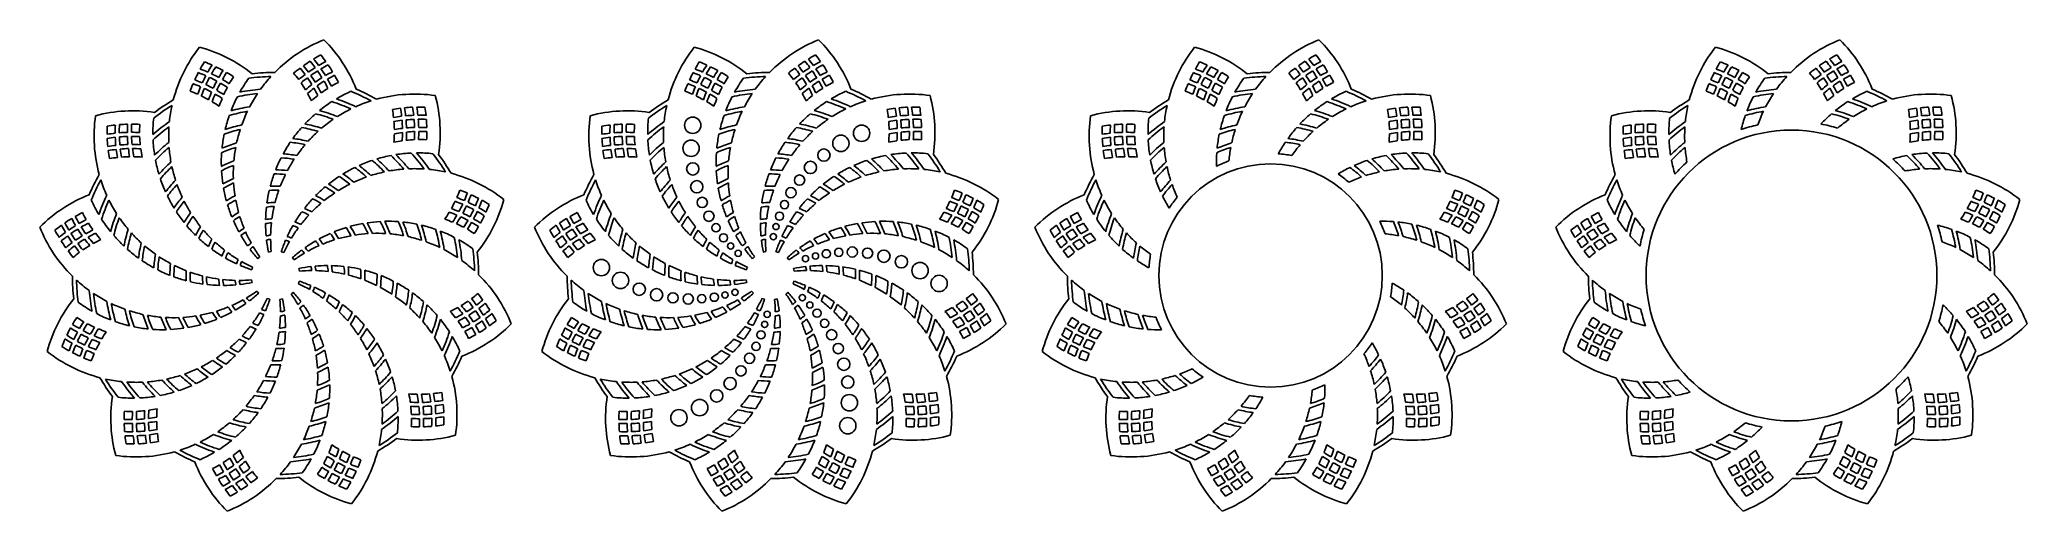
# Model space of a CAD drawing. Extents: x -712 to 266, y -208 to 24.
import ezdxf

# ---------------------------------------------------------------- set-up
doc = ezdxf.new("R2010")
doc.units = 0
doc.layers.get('0').update_dxf_attribs({"linetype": 'CONTINUOUS'})

msp = doc.modelspace()

# ---------------------------------------------------------------- linework, layer by layer
for centre, radius in [((-390.67, -18.12), 4.03), ((-307.54, -22.04), 4.03), ((-391.47, -29.45), 4.03), ((-317.75, -27.02), 4.03), ((150.2, -92.08), 71.59), ((-390.63, -39.59), 3.03), ((-332.75, -38.88), 3.03), ((-326.11, -32.81), 3.03), ((-106.21, -92.08), 54.99), ((-388.7, -48.38), 3.03), ((-342.32, -51.31), 2.53), ((-338.09, -45.1), 2.53), ((-385.98, -56.11), 2.53), ((-345.51, -57.17), 2.03), ((-382.71, -62.88), 2.53), ((-379.24, -68.57), 2.03), ((-349.7, -67.98), 1.53), ((-347.96, -62.85), 2.03), ((-375.54, -73.53), 2.03), ((-371.97, -77.6), 1.53), ((-350.97, -72.93), 1.53), ((-312.11, -80.51), 2.53), ((-435.63, -88.16), 4.03), ((-368.31, -81.18), 1.53), ((-335.16, -83.83), 1.53), ((-330.23, -82.46), 1.53), ((-324.92, -81.39), 2.03), ((-318.77, -80.68), 2.03), ((-304.61, -81.07), 2.53), ((-296.56, -82.58), 3.03), ((-287.98, -85.29), 3.03), ((-278.78, -89.64), 4.03), ((-426.22, -94.51), 4.03), ((-417.02, -98.86), 3.03), ((-269.37, -96), 4.03), ((-408.44, -101.57), 3.03), ((-400.39, -103.08), 2.53), ((-392.89, -103.64), 2.53), ((-386.23, -103.47), 2.03), ((-380.08, -102.76), 2.03), ((-374.77, -101.69), 1.53), ((-369.84, -100.32), 1.53), ((-336.69, -102.97), 1.53), ((-333.04, -106.55), 1.53), ((-355.31, -116.17), 1.53), ((-354.03, -111.22), 1.53), ((-329.46, -110.62), 2.03), ((-325.77, -115.59), 2.03), ((-359.49, -126.99), 2.03), ((-357.04, -121.3), 2.03), ((-322.29, -121.27), 2.53), ((-319.03, -128.04), 2.53), ((-366.91, -139.05), 2.53), ((-362.68, -132.84), 2.53), ((-316.31, -135.78), 3.03), ((-372.25, -145.27), 3.03), ((-314.37, -144.56), 3.03), ((-387.25, -157.13), 4.03), ((-378.89, -151.34), 3.03), ((-313.54, -154.7), 4.03), ((-397.46, -162.11), 4.03), ((-314.33, -166.03), 4.03)]:
    msp.add_circle(centre, radius)
for centre, radius, start, end in [((-577.68, -23.53), 70.96, 141.80598, 165.40328), ((-651.82, -48.2), 70.96, 51.40271, 75), ((-545.87, -41.9), 70.96, 111.80598, 135.40328), ((-622.41, -26.19), 70.96, 21.40271, 45), ((-334.13, -23.53), 70.96, 141.80598, 165.40328), ((-408.27, -48.2), 70.96, 51.40271, 75), ((-302.32, -41.9), 70.96, 111.80598, 135.40328), ((-378.86, -26.19), 70.96, 21.40271, 45), ((-87.84, -23.53), 70.96, 141.80598, 165.40328), ((-161.98, -48.2), 70.96, 51.40271, 75), ((-56.03, -41.9), 70.96, 111.80598, 135.40328), ((-132.56, -26.19), 70.96, 21.40271, 45), ((168.57, -23.53), 70.96, 141.80598, 165.40328), ((94.43, -48.2), 70.96, 51.40271, 75), ((200.38, -41.9), 70.96, 111.80598, 135.40328), ((123.84, -26.19), 70.96, 21.40271, 45), ((-564.05, -28.74), 78.96, 148.02337, 150.96684), ((-659.61, -60.53), 78.96, 65.83915, 68.78262), ((-564.05, -28.74), 74.96, 147.52302, 150.60343), ((-564.05, -28.74), 72.96, 147.31386, 150.47065), ((-659.61, -60.53), 78.96, 61.45715, 64.3747), ((-536.67, -53.22), 78.96, 126.80331, 129.70743), ((-635.32, -32.97), 66.96, 36.50588, 39.93014), ((-536.67, -53.22), 78.96, 122.43128, 125.34883), ((-635.32, -32.97), 68.96, 36.49015, 39.8182), ((-536.67, -53.22), 74.96, 122.13776, 125.19901), ((-635.32, -32.97), 72.96, 36.33533, 39.49212), ((-536.67, -53.22), 78.96, 118.02337, 120.96684), ((-635.32, -32.97), 74.96, 36.20255, 39.28296), ((-536.67, -53.22), 74.96, 117.52302, 120.60343), ((-635.32, -32.97), 78.96, 35.83915, 38.78262), ((-536.67, -53.22), 72.96, 117.31386, 120.47065), ((-635.32, -32.97), 78.96, 31.45715, 34.3747), ((-320.51, -28.74), 78.96, 148.02337, 150.96684), ((-416.06, -60.53), 78.96, 65.83915, 68.78262), ((-320.51, -28.74), 74.96, 147.52302, 150.60343), ((-320.51, -28.74), 72.96, 147.31386, 150.47065), ((-416.06, -60.53), 78.96, 61.45715, 64.3747), ((-293.12, -53.22), 78.96, 126.80331, 129.70743), ((-391.77, -32.97), 66.96, 36.50588, 39.93014), ((-293.12, -53.22), 78.96, 122.43128, 125.34883), ((-391.77, -32.97), 68.96, 36.49015, 39.8182), ((-293.12, -53.22), 74.96, 122.13776, 125.19901), ((-391.77, -32.97), 72.96, 36.33533, 39.49212), ((-293.12, -53.22), 78.96, 118.02337, 120.96684), ((-391.77, -32.97), 74.96, 36.20255, 39.28296), ((-293.12, -53.22), 74.96, 117.52302, 120.60343), ((-391.77, -32.97), 78.96, 35.83915, 38.78262), ((-293.12, -53.22), 72.96, 117.31386, 120.47065), ((-391.77, -32.97), 78.96, 31.45715, 34.3747), ((-74.21, -28.74), 78.96, 148.02337, 150.96684), ((-169.77, -60.53), 78.96, 65.83915, 68.78262), ((-74.21, -28.74), 74.96, 147.52302, 150.60343), ((-74.21, -28.74), 72.96, 147.31386, 150.47065), ((-169.77, -60.53), 78.96, 61.45715, 64.3747), ((-46.83, -53.22), 78.96, 126.80331, 129.70743), ((-145.48, -32.97), 66.96, 36.50588, 39.93014), ((-46.83, -53.22), 78.96, 122.43128, 125.34883), ((-145.48, -32.97), 68.96, 36.49015, 39.8182), ((-46.83, -53.22), 74.96, 122.13776, 125.19901), ((-145.48, -32.97), 72.96, 36.33533, 39.49212), ((-46.83, -53.22), 78.96, 118.02337, 120.96684), ((-145.48, -32.97), 74.96, 36.20255, 39.28296), ((-46.83, -53.22), 74.96, 117.52302, 120.60343), ((-145.48, -32.97), 78.96, 35.83915, 38.78262), ((-46.83, -53.22), 72.96, 117.31386, 120.47065), ((-145.48, -32.97), 78.96, 31.45715, 34.3747), ((182.19, -28.74), 78.96, 148.02337, 150.96684), ((86.64, -60.53), 78.96, 65.83915, 68.78262), ((182.19, -28.74), 74.96, 147.52302, 150.60343), ((182.19, -28.74), 72.96, 147.31386, 150.47065), ((86.64, -60.53), 78.96, 61.45715, 64.3747), ((209.58, -53.22), 78.96, 126.80331, 129.70743), ((110.93, -32.97), 66.96, 36.50588, 39.93014), ((209.58, -53.22), 78.96, 122.43128, 125.34883), ((110.93, -32.97), 68.96, 36.49015, 39.8182), ((209.58, -53.22), 74.96, 122.13776, 125.19901), ((110.93, -32.97), 72.96, 36.33533, 39.49212), ((209.58, -53.22), 78.96, 118.02337, 120.96684), ((110.93, -32.97), 74.96, 36.20255, 39.28296), ((209.58, -53.22), 74.96, 117.52302, 120.60343), ((110.93, -32.97), 78.96, 35.83915, 38.78262), ((209.58, -53.22), 72.96, 117.31386, 120.47065), ((110.93, -32.97), 78.96, 31.45715, 34.3747), ((-564.05, -28.74), 78.96, 156.80331, 159.70743), ((-659.61, -60.53), 66.96, 66.50588, 69.93014), ((-564.05, -28.74), 78.96, 152.43128, 155.34883), ((-659.61, -60.53), 68.96, 66.49015, 69.8182), ((-564.05, -28.74), 74.96, 156.7278, 159.78706), ((-659.61, -60.53), 72.96, 66.33533, 69.49212), ((-659.61, -60.53), 74.96, 66.20255, 69.28296), ((-564.05, -28.74), 72.96, 156.75735, 159.90531), ((-564.05, -28.74), 74.96, 152.13776, 155.19901), ((-659.61, -60.53), 66.96, 61.36355, 64.79419), ((-564.05, -28.74), 72.96, 152.04415, 155.18639), ((-659.61, -60.53), 68.96, 61.50231, 64.82835), ((-659.61, -60.53), 72.96, 61.61959, 64.76183), ((-659.61, -60.53), 74.96, 61.60698, 64.66822), ((-564.05, -28.74), 68.96, 151.97764, 155.30367), ((-564.05, -28.74), 66.96, 152.0118, 155.44243), ((-564.05, -28.74), 68.96, 146.98779, 150.31583), ((-659.61, -60.53), 72.96, 56.90068, 60.04863), ((-564.05, -28.74), 66.96, 146.87585, 150.3001), ((-659.61, -60.53), 74.96, 57.01892, 60.07818), ((-564.05, -28.74), 62.96, 152.23683, 155.90794), ((-659.61, -60.53), 78.96, 57.09855, 60.00267), ((-564.05, -28.74), 62.96, 146.76941, 150.41142), ((-551.78, -36.62), 70.96, 144.05988, 150.58391), ((-596.05, -92.08), 98, 91.32858, 97.73129), ((-596.05, -92.08), 100, 90.20164, 96.60435), ((-545.87, -41.9), 70.96, 137.65717, 144.1812), ((-635.32, -32.97), 62.96, 36.39457, 40.03657), ((-536.67, -53.22), 74.96, 126.7278, 129.78706), ((-536.67, -53.22), 72.96, 126.75735, 129.90531), ((-635.32, -32.97), 62.96, 30.89805, 34.56915), ((-536.67, -53.22), 68.96, 126.97104, 130.32367), ((-635.32, -32.97), 66.96, 31.36355, 34.79419), ((-536.67, -53.22), 66.96, 127.16511, 130.63641), ((-536.67, -53.22), 72.96, 122.04415, 125.18639), ((-635.32, -32.97), 68.96, 31.50231, 34.82835), ((-635.32, -32.97), 66.96, 26.16957, 29.64087), ((-536.67, -53.22), 68.96, 121.97764, 125.30367), ((-536.67, -53.22), 66.96, 122.0118, 125.44243), ((-635.32, -32.97), 68.96, 26.48231, 29.83495), ((-635.32, -32.97), 72.96, 31.61959, 34.76183), ((-635.32, -32.97), 74.96, 31.60698, 34.66822), ((-536.67, -53.22), 62.96, 122.23683, 125.90794), ((-635.32, -32.97), 72.96, 26.90068, 30.04863), ((-536.67, -53.22), 68.96, 116.98779, 120.31583), ((-536.67, -53.22), 66.96, 116.87585, 120.3001), ((-635.32, -32.97), 74.96, 27.01892, 30.07818), ((-536.67, -53.22), 62.96, 116.76941, 120.41142), ((-635.32, -32.97), 78.96, 27.09855, 30.00267), ((-320.51, -28.74), 78.96, 156.80331, 159.70743), ((-416.06, -60.53), 66.96, 66.50588, 69.93014), ((-320.51, -28.74), 78.96, 152.43128, 155.34883), ((-416.06, -60.53), 68.96, 66.49015, 69.8182), ((-320.51, -28.74), 74.96, 156.7278, 159.78706), ((-416.06, -60.53), 72.96, 66.33533, 69.49212), ((-416.06, -60.53), 74.96, 66.20255, 69.28296), ((-320.51, -28.74), 72.96, 156.75735, 159.90531), ((-320.51, -28.74), 74.96, 152.13776, 155.19901), ((-416.06, -60.53), 66.96, 61.36355, 64.79419), ((-320.51, -28.74), 72.96, 152.04415, 155.18639), ((-416.06, -60.53), 68.96, 61.50231, 64.82835), ((-416.06, -60.53), 72.96, 61.61959, 64.76183), ((-416.06, -60.53), 74.96, 61.60698, 64.66822), ((-320.51, -28.74), 68.96, 151.97764, 155.30367), ((-320.51, -28.74), 66.96, 152.0118, 155.44243), ((-320.51, -28.74), 68.96, 146.98779, 150.31583), ((-416.06, -60.53), 72.96, 56.90068, 60.04863), ((-320.51, -28.74), 66.96, 146.87585, 150.3001), ((-416.06, -60.53), 74.96, 57.01892, 60.07818), ((-320.51, -28.74), 62.96, 152.23683, 155.90794), ((-416.06, -60.53), 78.96, 57.09855, 60.00267), ((-320.51, -28.74), 62.96, 146.76941, 150.41142), ((-308.23, -36.62), 70.96, 144.05988, 150.58391), ((-352.5, -92.08), 98, 91.32858, 97.73129), ((-352.5, -92.08), 100, 90.20164, 96.60435), ((-302.32, -41.9), 70.96, 137.65717, 144.1812), ((-391.77, -32.97), 62.96, 36.39457, 40.03657), ((-293.12, -53.22), 74.96, 126.7278, 129.78706), ((-293.12, -53.22), 72.96, 126.75735, 129.90531), ((-391.77, -32.97), 62.96, 30.89805, 34.56915), ((-293.12, -53.22), 68.96, 126.97104, 130.32367), ((-391.77, -32.97), 66.96, 31.36355, 34.79419), ((-293.12, -53.22), 66.96, 127.16511, 130.63641), ((-293.12, -53.22), 72.96, 122.04415, 125.18639), ((-391.77, -32.97), 68.96, 31.50231, 34.82835), ((-391.77, -32.97), 66.96, 26.16957, 29.64087), ((-293.12, -53.22), 68.96, 121.97764, 125.30367), ((-293.12, -53.22), 66.96, 122.0118, 125.44243), ((-391.77, -32.97), 68.96, 26.48231, 29.83495), ((-391.77, -32.97), 72.96, 31.61959, 34.76183), ((-391.77, -32.97), 74.96, 31.60698, 34.66822), ((-293.12, -53.22), 62.96, 122.23683, 125.90794), ((-391.77, -32.97), 72.96, 26.90068, 30.04863), ((-293.12, -53.22), 68.96, 116.98779, 120.31583), ((-293.12, -53.22), 66.96, 116.87585, 120.3001), ((-391.77, -32.97), 74.96, 27.01892, 30.07818), ((-293.12, -53.22), 62.96, 116.76941, 120.41142), ((-391.77, -32.97), 78.96, 27.09855, 30.00267), ((-74.21, -28.74), 78.96, 156.80331, 159.70743), ((-169.77, -60.53), 66.96, 66.50588, 69.93014), ((-74.21, -28.74), 78.96, 152.43128, 155.34883), ((-169.77, -60.53), 68.96, 66.49015, 69.8182), ((-74.21, -28.74), 74.96, 156.7278, 159.78706), ((-169.77, -60.53), 72.96, 66.33533, 69.49212), ((-169.77, -60.53), 74.96, 66.20255, 69.28296), ((-74.21, -28.74), 72.96, 156.75735, 159.90531), ((-74.21, -28.74), 74.96, 152.13776, 155.19901), ((-169.77, -60.53), 66.96, 61.36355, 64.79419), ((-74.21, -28.74), 72.96, 152.04415, 155.18639), ((-169.77, -60.53), 68.96, 61.50231, 64.82835), ((-169.77, -60.53), 72.96, 61.61959, 64.76183), ((-169.77, -60.53), 74.96, 61.60698, 64.66822), ((-74.21, -28.74), 68.96, 151.97764, 155.30367), ((-74.21, -28.74), 66.96, 152.0118, 155.44243), ((-74.21, -28.74), 68.96, 146.98779, 150.31583), ((-169.77, -60.53), 72.96, 56.90068, 60.04863), ((-74.21, -28.74), 66.96, 146.87585, 150.3001), ((-169.77, -60.53), 74.96, 57.01892, 60.07818), ((-74.21, -28.74), 62.96, 152.23683, 155.90794), ((-169.77, -60.53), 78.96, 57.09855, 60.00267), ((-74.21, -28.74), 62.96, 146.76941, 150.41142), ((-61.94, -36.62), 70.96, 144.05988, 150.58391), ((-106.21, -92.08), 98, 91.32858, 97.73129), ((-106.21, -92.08), 100, 90.20164, 96.60435), ((-56.03, -41.9), 70.96, 137.65717, 144.1812), ((-145.48, -32.97), 62.96, 36.39457, 40.03657), ((-46.83, -53.22), 74.96, 126.7278, 129.78706), ((-46.83, -53.22), 72.96, 126.75735, 129.90531), ((-145.48, -32.97), 62.96, 30.89805, 34.56915), ((-46.83, -53.22), 68.96, 126.97104, 130.32367), ((-145.48, -32.97), 66.96, 31.36355, 34.79419), ((-46.83, -53.22), 66.96, 127.16511, 130.63641), ((-46.83, -53.22), 72.96, 122.04415, 125.18639), ((-145.48, -32.97), 68.96, 31.50231, 34.82835), ((-145.48, -32.97), 66.96, 26.16957, 29.64087), ((-46.83, -53.22), 68.96, 121.97764, 125.30367), ((-46.83, -53.22), 66.96, 122.0118, 125.44243), ((-145.48, -32.97), 68.96, 26.48231, 29.83495), ((-145.48, -32.97), 72.96, 31.61959, 34.76183), ((-145.48, -32.97), 74.96, 31.60698, 34.66822), ((-46.83, -53.22), 62.96, 122.23683, 125.90794), ((-145.48, -32.97), 72.96, 26.90068, 30.04863), ((-46.83, -53.22), 68.96, 116.98779, 120.31583), ((-46.83, -53.22), 66.96, 116.87585, 120.3001), ((-145.48, -32.97), 74.96, 27.01892, 30.07818), ((-46.83, -53.22), 62.96, 116.76941, 120.41142), ((-145.48, -32.97), 78.96, 27.09855, 30.00267), ((182.19, -28.74), 78.96, 156.80331, 159.70743), ((86.64, -60.53), 66.96, 66.50588, 69.93014), ((182.19, -28.74), 78.96, 152.43128, 155.34883), ((86.64, -60.53), 68.96, 66.49015, 69.8182), ((182.19, -28.74), 74.96, 156.7278, 159.78706), ((86.64, -60.53), 72.96, 66.33533, 69.49212), ((86.64, -60.53), 74.96, 66.20255, 69.28296), ((182.19, -28.74), 72.96, 156.75735, 159.90531), ((182.19, -28.74), 74.96, 152.13776, 155.19901), ((86.64, -60.53), 66.96, 61.36355, 64.79419), ((182.19, -28.74), 72.96, 152.04415, 155.18639), ((86.64, -60.53), 68.96, 61.50231, 64.82835), ((86.64, -60.53), 72.96, 61.61959, 64.76183), ((86.64, -60.53), 74.96, 61.60698, 64.66822), ((182.19, -28.74), 68.96, 151.97764, 155.30367), ((182.19, -28.74), 66.96, 152.0118, 155.44243), ((182.19, -28.74), 68.96, 146.98779, 150.31583), ((86.64, -60.53), 72.96, 56.90068, 60.04863), ((182.19, -28.74), 66.96, 146.87585, 150.3001), ((86.64, -60.53), 74.96, 57.01892, 60.07818), ((182.19, -28.74), 62.96, 152.23683, 155.90794), ((86.64, -60.53), 78.96, 57.09855, 60.00267), ((182.19, -28.74), 62.96, 146.76941, 150.41142), ((194.47, -36.62), 70.96, 144.05988, 150.58391), ((150.2, -92.08), 98, 91.32858, 97.73129), ((150.2, -92.08), 100, 90.20164, 96.60435), ((200.38, -41.9), 70.96, 137.65717, 144.1812), ((110.93, -32.97), 62.96, 36.39457, 40.03657), ((209.58, -53.22), 74.96, 126.7278, 129.78706), ((209.58, -53.22), 72.96, 126.75735, 129.90531), ((110.93, -32.97), 62.96, 30.89805, 34.56915), ((209.58, -53.22), 68.96, 126.97104, 130.32367), ((110.93, -32.97), 66.96, 31.36355, 34.79419), ((209.58, -53.22), 66.96, 127.16511, 130.63641), ((209.58, -53.22), 72.96, 122.04415, 125.18639), ((110.93, -32.97), 68.96, 31.50231, 34.82835), ((110.93, -32.97), 66.96, 26.16957, 29.64087), ((209.58, -53.22), 68.96, 121.97764, 125.30367), ((209.58, -53.22), 66.96, 122.0118, 125.44243), ((110.93, -32.97), 68.96, 26.48231, 29.83495), ((110.93, -32.97), 72.96, 31.61959, 34.76183), ((110.93, -32.97), 74.96, 31.60698, 34.66822), ((209.58, -53.22), 62.96, 122.23683, 125.90794), ((110.93, -32.97), 72.96, 26.90068, 30.04863), ((209.58, -53.22), 68.96, 116.98779, 120.31583), ((209.58, -53.22), 66.96, 116.87585, 120.3001), ((110.93, -32.97), 74.96, 27.01892, 30.07818), ((209.58, -53.22), 62.96, 116.76941, 120.41142), ((110.93, -32.97), 78.96, 27.09855, 30.00267), ((-596.05, -92.08), 98, 121.32858, 127.73129), ((-596.05, -92.08), 100, 120.20164, 126.60435), ((-577.68, -23.53), 70.96, 167.65717, 174.1812), ((-659.61, -60.53), 62.96, 66.39457, 70.03657), ((-659.61, -60.53), 62.96, 60.89805, 64.56915), ((-564.05, -28.74), 68.96, 156.97104, 160.32367), ((-564.05, -28.74), 66.96, 157.16511, 160.63641), ((-659.61, -60.53), 62.96, 55.2964, 59.04689), ((-659.61, -60.53), 66.96, 56.16957, 59.64087), ((-659.61, -60.53), 68.96, 56.48231, 59.83495), ((-564.05, -28.74), 62.96, 157.7591, 161.50958), ((-551.78, -36.62), 70.96, 152.68839, 158.82225), ((-596.05, -92.08), 84, 98.70977, 105.11248), ((-596.05, -92.08), 90, 95.64284, 102.04555), ((-596.05, -92.08), 92, 94.5906, 100.99331), ((-545.87, -41.9), 70.96, 146.28568, 152.41955), ((-635.32, -32.97), 62.96, 25.2964, 29.04689), ((-536.67, -53.22), 62.96, 127.7591, 131.50958), ((-529.98, -66.18), 70.96, 122.68839, 128.82225), ((-596.05, -92.08), 90, 65.64284, 72.04555), ((-529.98, -66.18), 70.96, 114.05988, 120.58391), ((-596.05, -92.08), 92, 64.5906, 70.99331), ((-596.05, -92.08), 98, 61.32858, 67.73129), ((-527.5, -73.71), 70.96, 107.65717, 114.1812), ((-596.05, -92.08), 100, 60.20164, 66.60435), ((-527.5, -73.71), 70.96, 81.80598, 105.40328), ((-525.2, -88.11), 78.96, 96.80331, 99.70743), ((-600.51, -21.26), 66.96, 6.50588, 9.93014), ((-525.2, -88.11), 78.96, 92.43128, 95.34883), ((-600.51, -21.26), 68.96, 6.49015, 9.8182), ((-600.51, -21.26), 72.96, 6.33533, 9.49212), ((-525.2, -88.11), 78.96, 88.02337, 90.96684), ((-600.51, -21.26), 74.96, 6.20255, 9.28296), ((-600.51, -21.26), 78.96, 5.83915, 8.78262), ((-585.93, -21.84), 70.96, 351.40271, 15), ((-352.5, -92.08), 98, 121.32858, 127.73129), ((-352.5, -92.08), 100, 120.20164, 126.60435), ((-334.13, -23.53), 70.96, 167.65717, 174.1812), ((-416.06, -60.53), 62.96, 66.39457, 70.03657), ((-416.06, -60.53), 62.96, 60.89805, 64.56915), ((-320.51, -28.74), 68.96, 156.97104, 160.32367), ((-320.51, -28.74), 66.96, 157.16511, 160.63641), ((-416.06, -60.53), 62.96, 55.2964, 59.04689), ((-416.06, -60.53), 66.96, 56.16957, 59.64087), ((-416.06, -60.53), 68.96, 56.48231, 59.83495), ((-320.51, -28.74), 62.96, 157.7591, 161.50958), ((-308.23, -36.62), 70.96, 152.68839, 158.82225), ((-352.5, -92.08), 84, 98.70977, 105.11248), ((-352.5, -92.08), 90, 95.64284, 102.04555), ((-352.5, -92.08), 92, 94.5906, 100.99331), ((-302.32, -41.9), 70.96, 146.28568, 152.41955), ((-391.77, -32.97), 62.96, 25.2964, 29.04689), ((-293.12, -53.22), 62.96, 127.7591, 131.50958), ((-286.43, -66.18), 70.96, 122.68839, 128.82225), ((-352.5, -92.08), 90, 65.64284, 72.04555), ((-286.43, -66.18), 70.96, 114.05988, 120.58391), ((-352.5, -92.08), 92, 64.5906, 70.99331), ((-352.5, -92.08), 98, 61.32858, 67.73129), ((-283.96, -73.71), 70.96, 107.65717, 114.1812), ((-352.5, -92.08), 100, 60.20164, 66.60435), ((-283.96, -73.71), 70.96, 81.80598, 105.40328), ((-281.65, -88.11), 78.96, 96.80331, 99.70743), ((-356.96, -21.26), 66.96, 6.50588, 9.93014), ((-281.65, -88.11), 78.96, 92.43128, 95.34883), ((-356.96, -21.26), 68.96, 6.49015, 9.8182), ((-356.96, -21.26), 72.96, 6.33533, 9.49212), ((-281.65, -88.11), 78.96, 88.02337, 90.96684), ((-356.96, -21.26), 74.96, 6.20255, 9.28296), ((-356.96, -21.26), 78.96, 5.83915, 8.78262), ((-342.39, -21.84), 70.96, 351.40271, 15), ((-106.21, -92.08), 98, 121.32858, 127.73129), ((-106.21, -92.08), 100, 120.20164, 126.60435), ((-87.84, -23.53), 70.96, 167.65717, 174.1812), ((-169.77, -60.53), 62.96, 66.39457, 70.03657), ((-169.77, -60.53), 62.96, 60.89805, 64.56915), ((-74.21, -28.74), 68.96, 156.97104, 160.32367), ((-74.21, -28.74), 66.96, 157.16511, 160.63641), ((-169.77, -60.53), 62.96, 55.2964, 59.04689), ((-169.77, -60.53), 66.96, 56.16957, 59.64087), ((-169.77, -60.53), 68.96, 56.48231, 59.83495), ((-74.21, -28.74), 62.96, 157.7591, 161.50958), ((-61.94, -36.62), 70.96, 152.68839, 158.82225), ((-106.21, -92.08), 84, 98.70977, 105.11248), ((-106.21, -92.08), 90, 95.64284, 102.04555), ((-106.21, -92.08), 92, 94.5906, 100.99331), ((-56.03, -41.9), 70.96, 146.28568, 152.41955), ((-145.48, -32.97), 62.96, 25.2964, 29.04689), ((-46.83, -53.22), 62.96, 127.7591, 131.50958), ((-40.14, -66.18), 70.96, 122.68839, 128.82225), ((-106.21, -92.08), 90, 65.64284, 72.04555), ((-40.14, -66.18), 70.96, 114.05988, 120.58391), ((-106.21, -92.08), 92, 64.5906, 70.99331), ((-106.21, -92.08), 98, 61.32858, 67.73129), ((-37.66, -73.71), 70.96, 107.65717, 114.1812), ((-106.21, -92.08), 100, 60.20164, 66.60435), ((-37.66, -73.71), 70.96, 81.80598, 105.40328), ((-35.36, -88.11), 78.96, 96.80331, 99.70743), ((-110.67, -21.26), 66.96, 6.50588, 9.93014), ((-35.36, -88.11), 78.96, 92.43128, 95.34883), ((-110.67, -21.26), 68.96, 6.49015, 9.8182), ((-110.67, -21.26), 72.96, 6.33533, 9.49212), ((-35.36, -88.11), 78.96, 88.02337, 90.96684), ((-110.67, -21.26), 74.96, 6.20255, 9.28296), ((-110.67, -21.26), 78.96, 5.83915, 8.78262), ((-96.09, -21.84), 70.96, 351.40271, 15), ((150.2, -92.08), 98, 121.32858, 127.73129), ((150.2, -92.08), 100, 120.20164, 126.60435), ((168.57, -23.53), 70.96, 167.65717, 174.1812), ((86.64, -60.53), 62.96, 66.39457, 70.03657), ((86.64, -60.53), 62.96, 60.89805, 64.56915), ((182.19, -28.74), 68.96, 156.97104, 160.32367), ((182.19, -28.74), 66.96, 157.16511, 160.63641), ((86.64, -60.53), 62.96, 55.2964, 59.04689), ((86.64, -60.53), 66.96, 56.16957, 59.64087), ((86.64, -60.53), 68.96, 56.48231, 59.83495), ((182.19, -28.74), 62.96, 157.7591, 161.50958), ((194.47, -36.62), 70.96, 152.68839, 158.82225), ((150.2, -92.08), 84, 98.70977, 105.11248), ((150.2, -92.08), 90, 95.64284, 102.04555), ((150.2, -92.08), 92, 94.5906, 100.99331), ((200.38, -41.9), 70.96, 146.28568, 152.41955), ((110.93, -32.97), 62.96, 25.2964, 29.04689), ((209.58, -53.22), 62.96, 127.7591, 131.50958), ((216.27, -66.18), 70.96, 122.68839, 128.82225), ((150.2, -92.08), 90, 65.64284, 72.04555), ((216.27, -66.18), 70.96, 114.05988, 120.58391), ((150.2, -92.08), 92, 64.5906, 70.99331), ((150.2, -92.08), 98, 61.32858, 67.73129), ((218.74, -73.71), 70.96, 107.65717, 114.1812), ((150.2, -92.08), 100, 60.20164, 66.60435), ((218.74, -73.71), 70.96, 81.80598, 105.40328), ((221.05, -88.11), 78.96, 96.80331, 99.70743), ((145.74, -21.26), 66.96, 6.50588, 9.93014), ((221.05, -88.11), 78.96, 92.43128, 95.34883), ((145.74, -21.26), 68.96, 6.49015, 9.8182), ((145.74, -21.26), 72.96, 6.33533, 9.49212), ((221.05, -88.11), 78.96, 88.02337, 90.96684), ((145.74, -21.26), 74.96, 6.20255, 9.28296), ((145.74, -21.26), 78.96, 5.83915, 8.78262), ((160.31, -21.84), 70.96, 351.40271, 15), ((-614.41, -23.53), 70.96, 171.80598, 195.40328), ((-666.28, -81.96), 70.96, 81.40271, 105), ((-600.01, -21.23), 78.96, 178.02337, 180.96684), ((-666.87, -96.54), 78.96, 95.83915, 98.78262), ((-600.01, -21.23), 74.96, 177.52302, 180.60343), ((-600.01, -21.23), 72.96, 177.31386, 180.47065), ((-666.87, -96.54), 78.96, 91.45715, 94.3747), ((-600.01, -21.23), 68.96, 176.98779, 180.31583), ((-600.01, -21.23), 66.96, 176.87585, 180.3001), ((-666.87, -96.54), 78.96, 87.09855, 90.00267), ((-600.01, -21.23), 62.96, 176.76941, 180.41142), ((-585.44, -21.91), 70.96, 174.05988, 180.58391), ((-596.05, -92.08), 92, 124.5906, 130.99331), ((-596.05, -92.08), 90, 125.64284, 132.04555), ((-577.68, -23.53), 70.96, 176.28568, 182.41955), ((-551.78, -36.62), 70.96, 160.81313, 166.64616), ((-596.05, -92.08), 76, 102.62173, 109.02444), ((-596.05, -92.08), 82, 99.70521, 106.10792), ((-545.87, -41.9), 70.96, 154.41042, 160.24345), ((-529.98, -66.18), 70.96, 138.54837, 144.14454), ((-596.05, -92.08), 74, 73.57283, 79.97554), ((-529.98, -66.18), 70.96, 130.81313, 136.64616), ((-596.05, -92.08), 76, 72.62173, 79.02444), ((-596.05, -92.08), 82, 69.70521, 76.10792), ((-596.05, -92.08), 84, 68.70977, 75.11248), ((-527.5, -73.71), 70.96, 124.41042, 130.24345), ((-527.5, -73.71), 70.96, 116.28568, 122.41955), ((-600.51, -21.26), 62.96, 6.39457, 10.03657), ((-525.2, -88.11), 74.96, 96.7278, 99.78706), ((-525.2, -88.11), 72.96, 96.75735, 99.90531), ((-600.51, -21.26), 62.96, 0.89805, 4.56915), ((-600.51, -21.26), 66.96, 1.36355, 4.79419), ((-525.2, -88.11), 74.96, 92.13776, 95.19901), ((-525.2, -88.11), 72.96, 92.04415, 95.18639), ((-600.51, -21.26), 68.96, 1.50231, 4.82835), ((-525.2, -88.11), 68.96, 91.97764, 95.30367), ((-600.51, -21.26), 72.96, 1.61959, 4.76183), ((-525.2, -88.11), 74.96, 87.52302, 90.60343), ((-525.2, -88.11), 72.96, 87.31386, 90.47065), ((-600.51, -21.26), 74.96, 1.60698, 4.66822), ((-525.2, -88.11), 68.96, 86.98779, 90.31583), ((-600.51, -21.26), 78.96, 1.45715, 4.3747), ((-370.87, -23.53), 70.96, 171.80598, 195.40328), ((-422.74, -81.96), 70.96, 81.40271, 105), ((-356.46, -21.23), 78.96, 178.02337, 180.96684), ((-423.32, -96.54), 78.96, 95.83915, 98.78262), ((-356.46, -21.23), 74.96, 177.52302, 180.60343), ((-356.46, -21.23), 72.96, 177.31386, 180.47065), ((-423.32, -96.54), 78.96, 91.45715, 94.3747), ((-356.46, -21.23), 68.96, 176.98779, 180.31583), ((-356.46, -21.23), 66.96, 176.87585, 180.3001), ((-423.32, -96.54), 78.96, 87.09855, 90.00267), ((-356.46, -21.23), 62.96, 176.76941, 180.41142), ((-341.89, -21.91), 70.96, 174.05988, 180.58391), ((-352.5, -92.08), 92, 124.5906, 130.99331), ((-352.5, -92.08), 90, 125.64284, 132.04555), ((-334.13, -23.53), 70.96, 176.28568, 182.41955), ((-308.23, -36.62), 70.96, 160.81313, 166.64616), ((-352.5, -92.08), 76, 102.62173, 109.02444), ((-352.5, -92.08), 82, 99.70521, 106.10792), ((-302.32, -41.9), 70.96, 154.41042, 160.24345), ((-286.43, -66.18), 70.96, 138.54837, 144.14454), ((-352.5, -92.08), 74, 73.57283, 79.97554), ((-286.43, -66.18), 70.96, 130.81313, 136.64616), ((-352.5, -92.08), 76, 72.62173, 79.02444), ((-352.5, -92.08), 82, 69.70521, 76.10792), ((-352.5, -92.08), 84, 68.70977, 75.11248), ((-283.96, -73.71), 70.96, 124.41042, 130.24345), ((-283.96, -73.71), 70.96, 116.28568, 122.41955), ((-356.96, -21.26), 62.96, 6.39457, 10.03657), ((-281.65, -88.11), 74.96, 96.7278, 99.78706), ((-281.65, -88.11), 72.96, 96.75735, 99.90531), ((-356.96, -21.26), 62.96, 0.89805, 4.56915), ((-356.96, -21.26), 66.96, 1.36355, 4.79419), ((-281.65, -88.11), 74.96, 92.13776, 95.19901), ((-281.65, -88.11), 72.96, 92.04415, 95.18639), ((-356.96, -21.26), 68.96, 1.50231, 4.82835), ((-281.65, -88.11), 68.96, 91.97764, 95.30367), ((-356.96, -21.26), 72.96, 1.61959, 4.76183), ((-281.65, -88.11), 74.96, 87.52302, 90.60343), ((-281.65, -88.11), 72.96, 87.31386, 90.47065), ((-356.96, -21.26), 74.96, 1.60698, 4.66822), ((-281.65, -88.11), 68.96, 86.98779, 90.31583), ((-356.96, -21.26), 78.96, 1.45715, 4.3747), ((-124.57, -23.53), 70.96, 171.80598, 195.40328), ((-176.44, -81.96), 70.96, 81.40271, 105), ((-110.17, -21.23), 78.96, 178.02337, 180.96684), ((-177.03, -96.54), 78.96, 95.83915, 98.78262), ((-110.17, -21.23), 74.96, 177.52302, 180.60343), ((-110.17, -21.23), 72.96, 177.31386, 180.47065), ((-177.03, -96.54), 78.96, 91.45715, 94.3747), ((-110.17, -21.23), 68.96, 176.98779, 180.31583), ((-110.17, -21.23), 66.96, 176.87585, 180.3001), ((-177.03, -96.54), 78.96, 87.09855, 90.00267), ((-110.17, -21.23), 62.96, 176.76941, 180.41142), ((-95.6, -21.91), 70.96, 174.05988, 180.58391), ((-106.21, -92.08), 92, 124.5906, 130.99331), ((-106.21, -92.08), 90, 125.64284, 132.04555), ((-87.84, -23.53), 70.96, 176.28568, 182.41955), ((-61.94, -36.62), 70.96, 160.81313, 166.64616), ((-106.21, -92.08), 76, 102.62173, 109.02444), ((-106.21, -92.08), 82, 99.70521, 106.10792), ((-56.03, -41.9), 70.96, 154.41042, 160.24345), ((-40.14, -66.18), 70.96, 138.54837, 144.14454), ((-106.21, -92.08), 74, 73.57283, 79.97554), ((-40.14, -66.18), 70.96, 130.81313, 136.64616), ((-106.21, -92.08), 76, 72.62173, 79.02444), ((-106.21, -92.08), 82, 69.70521, 76.10792), ((-106.21, -92.08), 84, 68.70977, 75.11248), ((-37.66, -73.71), 70.96, 124.41042, 130.24345), ((-37.66, -73.71), 70.96, 116.28568, 122.41955), ((-110.67, -21.26), 62.96, 6.39457, 10.03657), ((-35.36, -88.11), 74.96, 96.7278, 99.78706), ((-35.36, -88.11), 72.96, 96.75735, 99.90531), ((-110.67, -21.26), 62.96, 0.89805, 4.56915), ((-110.67, -21.26), 66.96, 1.36355, 4.79419), ((-35.36, -88.11), 74.96, 92.13776, 95.19901), ((-35.36, -88.11), 72.96, 92.04415, 95.18639), ((-110.67, -21.26), 68.96, 1.50231, 4.82835), ((-35.36, -88.11), 68.96, 91.97764, 95.30367), ((-110.67, -21.26), 72.96, 1.61959, 4.76183), ((-35.36, -88.11), 74.96, 87.52302, 90.60343), ((-35.36, -88.11), 72.96, 87.31386, 90.47065), ((-110.67, -21.26), 74.96, 1.60698, 4.66822), ((-35.36, -88.11), 68.96, 86.98779, 90.31583), ((-110.67, -21.26), 78.96, 1.45715, 4.3747), ((131.83, -23.53), 70.96, 171.80598, 195.40328), ((79.96, -81.96), 70.96, 81.40271, 105), ((146.24, -21.23), 78.96, 178.02337, 180.96684), ((79.38, -96.54), 78.96, 95.83915, 98.78262), ((146.24, -21.23), 74.96, 177.52302, 180.60343), ((146.24, -21.23), 72.96, 177.31386, 180.47065), ((79.38, -96.54), 78.96, 91.45715, 94.3747), ((146.24, -21.23), 68.96, 176.98779, 180.31583), ((146.24, -21.23), 66.96, 176.87585, 180.3001), ((79.38, -96.54), 78.96, 87.09855, 90.00267), ((146.24, -21.23), 62.96, 176.76941, 180.41142), ((160.81, -21.91), 70.96, 174.05988, 180.58391), ((150.2, -92.08), 92, 124.5906, 130.99331), ((150.2, -92.08), 90, 125.64284, 132.04555), ((168.57, -23.53), 70.96, 176.28568, 182.41955), ((194.47, -36.62), 70.96, 160.81313, 166.64616), ((150.2, -92.08), 76, 102.62173, 109.02444), ((150.2, -92.08), 82, 99.70521, 106.10792), ((200.38, -41.9), 70.96, 154.41042, 160.24345), ((216.27, -66.18), 70.96, 130.81313, 136.64616), ((150.2, -92.08), 76, 72.62173, 79.02444), ((150.2, -92.08), 82, 69.70521, 76.10792), ((150.2, -92.08), 84, 68.70977, 75.11248), ((218.74, -73.71), 70.96, 124.41042, 130.24345), ((218.74, -73.71), 70.96, 116.28568, 122.41955), ((145.74, -21.26), 62.96, 6.39457, 10.03657), ((221.05, -88.11), 74.96, 96.7278, 99.78706), ((221.05, -88.11), 72.96, 96.75735, 99.90531), ((145.74, -21.26), 62.96, 0.89805, 4.56915), ((145.74, -21.26), 66.96, 1.36355, 4.79419), ((221.05, -88.11), 74.96, 92.13776, 95.19901), ((221.05, -88.11), 72.96, 92.04415, 95.18639), ((145.74, -21.26), 68.96, 1.50231, 4.82835), ((221.05, -88.11), 68.96, 91.97764, 95.30367), ((145.74, -21.26), 72.96, 1.61959, 4.76183), ((221.05, -88.11), 74.96, 87.52302, 90.60343), ((145.74, -21.26), 74.96, 1.60698, 4.66822), ((221.05, -88.11), 72.96, 87.31386, 90.47065), ((221.05, -88.11), 68.96, 86.98779, 90.31583), ((145.74, -21.26), 78.96, 1.45715, 4.3747), ((-666.87, -96.54), 74.96, 96.20255, 99.28296), ((-666.87, -96.54), 72.96, 96.33533, 99.49212), ((-600.01, -21.23), 78.96, 182.43128, 185.34883), ((-666.87, -96.54), 68.96, 96.49015, 99.8182), ((-600.01, -21.23), 74.96, 182.13776, 185.19901), ((-666.87, -96.54), 74.96, 91.60698, 94.66822), ((-666.87, -96.54), 72.96, 91.61959, 94.76183), ((-600.01, -21.23), 72.96, 182.04415, 185.18639), ((-666.87, -96.54), 68.96, 91.50231, 94.82835), ((-600.01, -21.23), 68.96, 181.97764, 185.30367), ((-666.87, -96.54), 74.96, 87.01892, 90.07818), ((-666.87, -96.54), 72.96, 86.90068, 90.04863), ((-600.01, -21.23), 66.96, 182.0118, 185.44243), ((-666.87, -96.54), 68.96, 86.48231, 89.83495), ((-600.01, -21.23), 62.96, 182.23683, 185.90794), ((-585.44, -21.91), 70.96, 182.68839, 188.82225), ((-596.05, -92.08), 84, 128.70977, 135.11248), ((-596.05, -92.08), 82, 129.70521, 136.10792), ((-577.68, -23.53), 70.96, 184.41042, 190.24345), ((-596.05, -92.08), 66, 107.28685, 113.68956), ((-551.78, -36.62), 70.96, 168.54837, 174.14454), ((-596.05, -92.08), 68, 106.37092, 112.77362), ((-596.05, -92.08), 74, 103.57283, 109.97554), ((-545.87, -41.9), 70.96, 169.57371, 174.98102), ((-545.87, -41.9), 70.96, 162.14566, 167.74183), ((-529.98, -66.18), 70.96, 145.97641, 151.38373), ((-596.05, -92.08), 66, 77.28685, 83.68956), ((-596.05, -92.08), 68, 76.37092, 82.77362), ((-527.5, -73.71), 70.96, 139.57371, 144.98102), ((-527.5, -73.71), 70.96, 132.14566, 137.74183), ((-600.51, -21.26), 62.96, 355.2964, 359.04689), ((-525.2, -88.11), 62.96, 97.7591, 101.50958), ((-525.2, -88.11), 66.96, 97.16511, 100.63641), ((-525.2, -88.11), 68.96, 96.97104, 100.32367), ((-600.51, -21.26), 66.96, 356.16957, 359.64087), ((-600.51, -21.26), 68.96, 356.48231, 359.83495), ((-525.2, -88.11), 62.96, 92.23683, 95.90794), ((-525.2, -88.11), 66.96, 92.0118, 95.44243), ((-600.51, -21.26), 72.96, 356.90068, 0.04863), ((-600.51, -21.26), 74.96, 357.01892, 0.07818), ((-525.2, -88.11), 62.96, 86.76941, 90.41142), ((-525.2, -88.11), 66.96, 86.87585, 90.3001), ((-600.51, -21.26), 78.96, 357.09855, 0.00267), ((-423.32, -96.54), 74.96, 96.20255, 99.28296), ((-423.32, -96.54), 72.96, 96.33533, 99.49212), ((-356.46, -21.23), 78.96, 182.43128, 185.34883), ((-423.32, -96.54), 68.96, 96.49015, 99.8182), ((-356.46, -21.23), 74.96, 182.13776, 185.19901), ((-423.32, -96.54), 74.96, 91.60698, 94.66822), ((-423.32, -96.54), 72.96, 91.61959, 94.76183), ((-356.46, -21.23), 72.96, 182.04415, 185.18639), ((-423.32, -96.54), 68.96, 91.50231, 94.82835), ((-356.46, -21.23), 68.96, 181.97764, 185.30367), ((-423.32, -96.54), 74.96, 87.01892, 90.07818), ((-423.32, -96.54), 72.96, 86.90068, 90.04863), ((-356.46, -21.23), 66.96, 182.0118, 185.44243), ((-423.32, -96.54), 68.96, 86.48231, 89.83495), ((-356.46, -21.23), 62.96, 182.23683, 185.90794), ((-341.89, -21.91), 70.96, 182.68839, 188.82225), ((-352.5, -92.08), 84, 128.70977, 135.11248), ((-352.5, -92.08), 82, 129.70521, 136.10792), ((-334.13, -23.53), 70.96, 184.41042, 190.24345), ((-352.5, -92.08), 66, 107.28685, 113.68956), ((-308.23, -36.62), 70.96, 168.54837, 174.14454), ((-352.5, -92.08), 68, 106.37092, 112.77362), ((-352.5, -92.08), 74, 103.57283, 109.97554), ((-302.32, -41.9), 70.96, 169.57371, 174.98102), ((-302.32, -41.9), 70.96, 162.14566, 167.74183), ((-286.43, -66.18), 70.96, 145.97641, 151.38373), ((-352.5, -92.08), 66, 77.28685, 83.68956), ((-352.5, -92.08), 68, 76.37092, 82.77362), ((-283.96, -73.71), 70.96, 139.57371, 144.98102), ((-283.96, -73.71), 70.96, 132.14566, 137.74183), ((-356.96, -21.26), 62.96, 355.2964, 359.04689), ((-281.65, -88.11), 62.96, 97.7591, 101.50958), ((-281.65, -88.11), 68.96, 96.97104, 100.32367), ((-281.65, -88.11), 66.96, 97.16511, 100.63641), ((-356.96, -21.26), 66.96, 356.16957, 359.64087), ((-356.96, -21.26), 68.96, 356.48231, 359.83495), ((-281.65, -88.11), 62.96, 92.23683, 95.90794), ((-281.65, -88.11), 66.96, 92.0118, 95.44243), ((-356.96, -21.26), 72.96, 356.90068, 0.04863), ((-356.96, -21.26), 74.96, 357.01892, 0.07818), ((-281.65, -88.11), 62.96, 86.76941, 90.41142), ((-281.65, -88.11), 66.96, 86.87585, 90.3001), ((-356.96, -21.26), 78.96, 357.09855, 0.00267), ((-177.03, -96.54), 74.96, 96.20255, 99.28296), ((-177.03, -96.54), 72.96, 96.33533, 99.49212), ((-110.17, -21.23), 78.96, 182.43128, 185.34883), ((-177.03, -96.54), 68.96, 96.49015, 99.8182), ((-110.17, -21.23), 74.96, 182.13776, 185.19901), ((-177.03, -96.54), 74.96, 91.60698, 94.66822), ((-177.03, -96.54), 72.96, 91.61959, 94.76183), ((-110.17, -21.23), 72.96, 182.04415, 185.18639), ((-177.03, -96.54), 68.96, 91.50231, 94.82835), ((-110.17, -21.23), 68.96, 181.97764, 185.30367), ((-177.03, -96.54), 74.96, 87.01892, 90.07818), ((-177.03, -96.54), 72.96, 86.90068, 90.04863), ((-110.17, -21.23), 66.96, 182.0118, 185.44243), ((-177.03, -96.54), 68.96, 86.48231, 89.83495), ((-110.17, -21.23), 62.96, 182.23683, 185.90794), ((-95.6, -21.91), 70.96, 182.68839, 188.82225), ((-106.21, -92.08), 84, 128.70977, 135.11248), ((-106.21, -92.08), 82, 129.70521, 136.10792), ((-87.84, -23.53), 70.96, 184.41042, 190.24345), ((-106.21, -92.08), 66, 107.28685, 113.68956), ((-61.94, -36.62), 70.96, 168.54837, 174.14454), ((-106.21, -92.08), 68, 106.37092, 112.77362), ((-106.21, -92.08), 74, 103.57283, 109.97554), ((-56.03, -41.9), 70.96, 169.57371, 174.98102), ((-56.03, -41.9), 70.96, 162.14566, 167.74183), ((-40.14, -66.18), 70.96, 145.97641, 151.38373), ((-106.21, -92.08), 66, 77.28685, 83.68956), ((-106.21, -92.08), 68, 76.37092, 82.77362), ((-37.66, -73.71), 70.96, 139.57371, 144.98102), ((-37.66, -73.71), 70.96, 132.14566, 137.74183), ((-110.67, -21.26), 62.96, 355.2964, 359.04689), ((-35.36, -88.11), 62.96, 97.7591, 101.50958), ((-35.36, -88.11), 68.96, 96.97104, 100.32367), ((-35.36, -88.11), 66.96, 97.16511, 100.63641), ((-110.67, -21.26), 66.96, 356.16957, 359.64087), ((-110.67, -21.26), 68.96, 356.48231, 359.83495), ((-35.36, -88.11), 62.96, 92.23683, 95.90794), ((-35.36, -88.11), 66.96, 92.0118, 95.44243), ((-110.67, -21.26), 72.96, 356.90068, 0.04863), ((-110.67, -21.26), 74.96, 357.01892, 0.07818), ((-35.36, -88.11), 62.96, 86.76941, 90.41142), ((-35.36, -88.11), 66.96, 86.87585, 90.3001), ((-110.67, -21.26), 78.96, 357.09855, 0.00267), ((79.38, -96.54), 74.96, 96.20255, 99.28296), ((79.38, -96.54), 72.96, 96.33533, 99.49212), ((146.24, -21.23), 78.96, 182.43128, 185.34883), ((79.38, -96.54), 68.96, 96.49015, 99.8182), ((146.24, -21.23), 74.96, 182.13776, 185.19901), ((79.38, -96.54), 74.96, 91.60698, 94.66822), ((79.38, -96.54), 72.96, 91.61959, 94.76183), ((146.24, -21.23), 72.96, 182.04415, 185.18639), ((79.38, -96.54), 68.96, 91.50231, 94.82835), ((146.24, -21.23), 68.96, 181.97764, 185.30367), ((79.38, -96.54), 74.96, 87.01892, 90.07818), ((146.24, -21.23), 66.96, 182.0118, 185.44243), ((79.38, -96.54), 72.96, 86.90068, 90.04863), ((79.38, -96.54), 68.96, 86.48231, 89.83495), ((146.24, -21.23), 62.96, 182.23683, 185.90794), ((160.81, -21.91), 70.96, 182.68839, 188.82225), ((150.2, -92.08), 84, 128.70977, 135.11248), ((150.2, -92.08), 82, 129.70521, 136.10792), ((168.57, -23.53), 70.96, 184.41042, 190.24345), ((145.74, -21.26), 62.96, 355.2964, 359.04689), ((221.05, -88.11), 62.96, 97.7591, 101.50958), ((221.05, -88.11), 68.96, 96.97104, 100.32367), ((221.05, -88.11), 66.96, 97.16511, 100.63641), ((145.74, -21.26), 66.96, 356.16957, 359.64087), ((145.74, -21.26), 68.96, 356.48231, 359.83495), ((221.05, -88.11), 62.96, 92.23683, 95.90794), ((221.05, -88.11), 66.96, 92.0118, 95.44243), ((145.74, -21.26), 72.96, 356.90068, 0.04863), ((145.74, -21.26), 74.96, 357.01892, 0.07818), ((221.05, -88.11), 62.96, 86.76941, 90.41142), ((221.05, -88.11), 66.96, 86.87585, 90.3001), ((145.74, -21.26), 78.96, 357.09855, 0.00267), ((-666.87, -96.54), 66.96, 96.50588, 99.93014), ((-600.01, -21.23), 78.96, 186.80331, 189.70743), ((-666.87, -96.54), 62.96, 96.39457, 100.03657), ((-600.01, -21.23), 74.96, 186.7278, 189.78706), ((-666.87, -96.54), 66.96, 91.36355, 94.79419), ((-600.01, -21.23), 72.96, 186.75735, 189.90531), ((-666.87, -96.54), 62.96, 90.89805, 94.56915), ((-600.01, -21.23), 68.96, 186.97104, 190.32367), ((-600.01, -21.23), 66.96, 187.16511, 190.63641), ((-666.87, -96.54), 66.96, 86.16957, 89.64087), ((-666.87, -96.54), 62.96, 85.2964, 89.04689), ((-600.01, -21.23), 62.96, 187.7591, 191.50958), ((-585.44, -21.91), 70.96, 190.81313, 196.64616), ((-596.05, -92.08), 76, 132.62173, 139.02444), ((-596.05, -92.08), 74, 133.57283, 139.97554), ((-577.68, -23.53), 70.96, 192.14566, 197.74183), ((-551.78, -36.62), 70.96, 175.97641, 181.38373), ((-596.05, -92.08), 60, 109.99051, 116.39322), ((-596.05, -92.08), 58, 110.8783, 117.28101), ((-545.87, -41.9), 70.96, 176.75661, 182.01256), ((-529.98, -66.18), 70.96, 153.15932, 158.41527), ((-596.05, -92.08), 58, 80.8783, 87.28101), ((-596.05, -92.08), 60, 79.99051, 86.39322), ((-527.5, -73.71), 70.96, 146.75661, 152.01256), ((-525.88, -102.68), 70.96, 115.97641, 121.38373), ((-596.05, -92.08), 66, 47.28685, 53.68956), ((-525.88, -102.68), 70.96, 108.54837, 114.14454), ((-596.05, -92.08), 68, 46.37092, 52.77362), ((-596.05, -92.08), 74, 43.57283, 49.97554), ((-525.88, -102.68), 70.96, 100.81313, 106.64616), ((-596.05, -92.08), 76, 42.62173, 49.02444), ((-596.05, -92.08), 82, 39.70521, 46.10792), ((-525.88, -102.68), 70.96, 92.68839, 98.82225), ((-596.05, -92.08), 84, 38.70977, 45.11248), ((-596.05, -92.08), 90, 35.64284, 42.04555), ((-525.88, -102.68), 70.96, 84.05988, 90.58391), ((-596.05, -92.08), 92, 34.5906, 40.99331), ((-596.05, -92.08), 98, 31.32858, 37.73129), ((-596.05, -92.08), 100, 30.20164, 36.60435), ((-423.32, -96.54), 66.96, 96.50588, 99.93014), ((-356.46, -21.23), 78.96, 186.80331, 189.70743), ((-423.32, -96.54), 62.96, 96.39457, 100.03657), ((-356.46, -21.23), 74.96, 186.7278, 189.78706), ((-423.32, -96.54), 66.96, 91.36355, 94.79419), ((-356.46, -21.23), 72.96, 186.75735, 189.90531), ((-423.32, -96.54), 62.96, 90.89805, 94.56915), ((-356.46, -21.23), 68.96, 186.97104, 190.32367), ((-423.32, -96.54), 66.96, 86.16957, 89.64087), ((-356.46, -21.23), 66.96, 187.16511, 190.63641), ((-423.32, -96.54), 62.96, 85.2964, 89.04689), ((-356.46, -21.23), 62.96, 187.7591, 191.50958), ((-341.89, -21.91), 70.96, 190.81313, 196.64616), ((-352.5, -92.08), 76, 132.62173, 139.02444), ((-352.5, -92.08), 74, 133.57283, 139.97554), ((-334.13, -23.53), 70.96, 192.14566, 197.74183), ((-308.23, -36.62), 70.96, 175.97641, 181.38373), ((-352.5, -92.08), 60, 109.99051, 116.39322), ((-352.5, -92.08), 58, 110.8783, 117.28101), ((-302.32, -41.9), 70.96, 176.75661, 182.01256), ((-286.43, -66.18), 70.96, 153.15932, 158.41527), ((-352.5, -92.08), 58, 80.8783, 87.28101), ((-352.5, -92.08), 60, 79.99051, 86.39322), ((-283.96, -73.71), 70.96, 146.75661, 152.01256), ((-282.34, -102.68), 70.96, 115.97641, 121.38373), ((-352.5, -92.08), 66, 47.28685, 53.68956), ((-282.34, -102.68), 70.96, 108.54837, 114.14454), ((-352.5, -92.08), 68, 46.37092, 52.77362), ((-352.5, -92.08), 74, 43.57283, 49.97554), ((-282.34, -102.68), 70.96, 100.81313, 106.64616), ((-352.5, -92.08), 76, 42.62173, 49.02444), ((-352.5, -92.08), 82, 39.70521, 46.10792), ((-282.34, -102.68), 70.96, 92.68839, 98.82225), ((-352.5, -92.08), 84, 38.70977, 45.11248), ((-352.5, -92.08), 90, 35.64284, 42.04555), ((-282.34, -102.68), 70.96, 84.05988, 90.58391), ((-352.5, -92.08), 92, 34.5906, 40.99331), ((-352.5, -92.08), 98, 31.32858, 37.73129), ((-352.5, -92.08), 100, 30.20164, 36.60435), ((-177.03, -96.54), 66.96, 96.50588, 99.93014), ((-110.17, -21.23), 78.96, 186.80331, 189.70743), ((-177.03, -96.54), 62.96, 96.39457, 100.03657), ((-110.17, -21.23), 74.96, 186.7278, 189.78706), ((-177.03, -96.54), 66.96, 91.36355, 94.79419), ((-110.17, -21.23), 72.96, 186.75735, 189.90531), ((-177.03, -96.54), 62.96, 90.89805, 94.56915), ((-110.17, -21.23), 68.96, 186.97104, 190.32367), ((-110.17, -21.23), 66.96, 187.16511, 190.63641), ((-177.03, -96.54), 66.96, 86.16957, 89.64087), ((-177.03, -96.54), 62.96, 85.2964, 89.04689), ((-110.17, -21.23), 62.96, 187.7591, 191.50958), ((-95.6, -21.91), 70.96, 190.81313, 196.64616), ((-106.21, -92.08), 76, 132.62173, 139.02444), ((-106.21, -92.08), 74, 133.57283, 139.97554), ((-87.84, -23.53), 70.96, 192.14566, 197.74183), ((-61.94, -36.62), 70.96, 175.97641, 181.38373), ((-106.21, -92.08), 60, 109.99051, 116.39322), ((-106.21, -92.08), 60, 79.99051, 86.39322), ((-36.04, -102.68), 70.96, 115.97641, 121.38373), ((-106.21, -92.08), 66, 47.28685, 53.68956), ((-36.04, -102.68), 70.96, 108.54837, 114.14454), ((-106.21, -92.08), 68, 46.37092, 52.77362), ((-106.21, -92.08), 74, 43.57283, 49.97554), ((-36.04, -102.68), 70.96, 100.81313, 106.64616), ((-106.21, -92.08), 76, 42.62173, 49.02444), ((-106.21, -92.08), 82, 39.70521, 46.10792), ((-36.04, -102.68), 70.96, 92.68839, 98.82225), ((-106.21, -92.08), 84, 38.70977, 45.11248), ((-106.21, -92.08), 90, 35.64284, 42.04555), ((-36.04, -102.68), 70.96, 84.05988, 90.58391), ((-106.21, -92.08), 92, 34.5906, 40.99331), ((-106.21, -92.08), 98, 31.32858, 37.73129), ((-106.21, -92.08), 100, 30.20164, 36.60435), ((79.38, -96.54), 66.96, 96.50588, 99.93014), ((146.24, -21.23), 78.96, 186.80331, 189.70743), ((79.38, -96.54), 62.96, 96.39457, 100.03657), ((146.24, -21.23), 74.96, 186.7278, 189.78706), ((79.38, -96.54), 66.96, 91.36355, 94.79419), ((146.24, -21.23), 72.96, 186.75735, 189.90531), ((79.38, -96.54), 62.96, 90.89805, 94.56915), ((146.24, -21.23), 68.96, 186.97104, 190.32367), ((146.24, -21.23), 66.96, 187.16511, 190.63641), ((79.38, -96.54), 66.96, 86.16957, 89.64087), ((79.38, -96.54), 62.96, 85.2964, 89.04689), ((146.24, -21.23), 62.96, 187.7591, 191.50958), ((160.81, -21.91), 70.96, 190.81313, 196.64616), ((150.2, -92.08), 76, 132.62173, 139.02444), ((220.36, -102.68), 70.96, 100.81313, 106.64616), ((150.2, -92.08), 76, 42.62173, 49.02444), ((150.2, -92.08), 82, 39.70521, 46.10792), ((220.36, -102.68), 70.96, 92.68839, 98.82225), ((150.2, -92.08), 84, 38.70977, 45.11248), ((150.2, -92.08), 90, 35.64284, 42.04555), ((220.36, -102.68), 70.96, 84.05988, 90.58391), ((150.2, -92.08), 92, 34.5906, 40.99331), ((150.2, -92.08), 98, 31.32858, 37.73129), ((150.2, -92.08), 100, 30.20164, 36.60435), ((-596.05, -92.08), 100, 150.20164, 156.60435), ((-596.05, -92.08), 98, 151.32858, 157.73129), ((-614.41, -23.53), 70.96, 197.65717, 204.1812), ((-585.44, -21.91), 70.96, 198.54837, 204.14454), ((-596.05, -92.08), 68, 136.37092, 142.77362), ((-596.05, -92.08), 66, 137.28685, 143.68956), ((-577.68, -23.53), 70.96, 199.57371, 204.98102), ((-551.78, -36.62), 70.96, 183.15932, 188.41527), ((-596.05, -92.08), 52, 113.50628, 119.90899), ((-596.05, -92.08), 50, 114.37152, 120.77422), ((-545.87, -41.9), 70.96, 183.74303, 188.87791), ((-529.98, -66.18), 70.96, 160.14574, 165.28062), ((-596.05, -92.08), 44, 86.93895, 93.34166), ((-596.05, -92.08), 50, 84.37152, 90.77422), ((-596.05, -92.08), 52, 83.50628, 89.90899), ((-527.5, -73.71), 70.96, 153.74303, 158.87791), ((-525.88, -102.68), 70.96, 130.14574, 135.28062), ((-596.05, -92.08), 50, 54.37152, 60.77422), ((-525.88, -102.68), 70.96, 123.15932, 128.41527), ((-596.05, -92.08), 52, 53.50628, 59.90899), ((-527.5, -110.44), 70.96, 116.75661, 122.01256), ((-596.05, -92.08), 58, 50.8783, 57.28101), ((-596.05, -92.08), 60, 49.99051, 56.39322), ((-527.5, -110.44), 70.96, 109.57371, 114.98102), ((-527.5, -110.44), 70.96, 102.14566, 107.74183), ((-527.5, -110.44), 70.96, 94.41042, 100.24345), ((-527.5, -110.44), 70.96, 86.28568, 92.41955), ((-527.5, -110.44), 70.96, 77.65717, 84.1812), ((-527.5, -110.44), 70.96, 51.80598, 75.40328), ((-352.5, -92.08), 100, 150.20164, 156.60435), ((-352.5, -92.08), 98, 151.32858, 157.73129), ((-370.87, -23.53), 70.96, 197.65717, 204.1812), ((-341.89, -21.91), 70.96, 198.54837, 204.14454), ((-352.5, -92.08), 68, 136.37092, 142.77362), ((-352.5, -92.08), 66, 137.28685, 143.68956), ((-334.13, -23.53), 70.96, 199.57371, 204.98102), ((-308.23, -36.62), 70.96, 183.15932, 188.41527), ((-352.5, -92.08), 52, 113.50628, 119.90899), ((-352.5, -92.08), 50, 114.37152, 120.77422), ((-302.32, -41.9), 70.96, 183.74303, 188.87791), ((-286.43, -66.18), 70.96, 160.14574, 165.28062), ((-352.5, -92.08), 44, 86.93895, 93.34166), ((-352.5, -92.08), 50, 84.37152, 90.77422), ((-352.5, -92.08), 52, 83.50628, 89.90899), ((-283.96, -73.71), 70.96, 153.74303, 158.87791), ((-282.34, -102.68), 70.96, 130.14574, 135.28062), ((-352.5, -92.08), 50, 54.37152, 60.77422), ((-282.34, -102.68), 70.96, 123.15932, 128.41527), ((-352.5, -92.08), 52, 53.50628, 59.90899), ((-283.96, -110.44), 70.96, 116.75661, 122.01256), ((-352.5, -92.08), 58, 50.8783, 57.28101), ((-352.5, -92.08), 60, 49.99051, 56.39322), ((-283.96, -110.44), 70.96, 109.57371, 114.98102), ((-283.96, -110.44), 70.96, 102.14566, 107.74183), ((-283.96, -110.44), 70.96, 94.41042, 100.24345), ((-283.96, -110.44), 70.96, 86.28568, 92.41955), ((-283.96, -110.44), 70.96, 77.65717, 84.1812), ((-283.96, -110.44), 70.96, 51.80598, 75.40328), ((-106.21, -92.08), 100, 150.20164, 156.60435), ((-106.21, -92.08), 98, 151.32858, 157.73129), ((-124.57, -23.53), 70.96, 197.65717, 204.1812), ((-95.6, -21.91), 70.96, 198.54837, 204.14454), ((-106.21, -92.08), 68, 136.37092, 142.77362), ((-106.21, -92.08), 66, 137.28685, 143.68956), ((-87.84, -23.53), 70.96, 199.57371, 204.98102), ((-106.21, -92.08), 60, 49.99051, 56.39322), ((-37.66, -110.44), 70.96, 109.57371, 114.98102), ((-37.66, -110.44), 70.96, 102.14566, 107.74183), ((-37.66, -110.44), 70.96, 94.41042, 100.24345), ((-37.66, -110.44), 70.96, 86.28568, 92.41955), ((-37.66, -110.44), 70.96, 77.65717, 84.1812), ((-37.66, -110.44), 70.96, 51.80598, 75.40328), ((150.2, -92.08), 100, 150.20164, 156.60435), ((150.2, -92.08), 98, 151.32858, 157.73129), ((131.83, -23.53), 70.96, 197.65717, 204.1812), ((218.74, -110.44), 70.96, 94.41042, 100.24345), ((218.74, -110.44), 70.96, 86.28568, 92.41955), ((218.74, -110.44), 70.96, 77.65717, 84.1812), ((218.74, -110.44), 70.96, 51.80598, 75.40328), ((-661.93, -118.44), 70.96, 111.40271, 135), ((-621.94, -26.01), 70.96, 204.05988, 210.58391), ((-596.05, -92.08), 92, 154.5906, 160.99331), ((-596.05, -92.08), 90, 155.64284, 162.04555), ((-614.41, -23.53), 70.96, 206.28568, 212.41955), ((-585.44, -21.91), 70.96, 205.97641, 211.38373), ((-596.05, -92.08), 60, 139.99051, 146.39322), ((-596.05, -92.08), 58, 140.8783, 147.28101), ((-577.68, -23.53), 70.96, 206.75661, 212.01256), ((-551.78, -36.62), 70.96, 190.14574, 195.28062), ((-596.05, -92.08), 44, 116.93895, 123.34166), ((-596.05, -92.08), 42, 117.78622, 124.18892), ((-551.78, -36.62), 70.96, 196.97514, 202.01419), ((-545.87, -41.9), 70.96, 190.57243, 195.61148), ((-529.98, -66.18), 70.96, 173.68053, 178.64543), ((-596.05, -92.08), 34, 91.13891, 97.54162), ((-529.98, -66.18), 70.96, 166.97514, 172.01419), ((-596.05, -92.08), 36, 90.30574, 96.70845), ((-596.05, -92.08), 42, 87.78622, 94.18892), ((-527.5, -73.71), 70.96, 167.27782, 172.24272), ((-527.5, -73.71), 70.96, 160.57243, 165.61148), ((-525.88, -102.68), 70.96, 136.97514, 142.01419), ((-527.5, -110.44), 70.96, 130.57243, 135.61148), ((-596.05, -92.08), 42, 57.78622, 64.18892), ((-596.05, -92.08), 44, 56.93895, 63.34166), ((-527.5, -110.44), 70.96, 123.74303, 128.87791), ((-564.5, -28.51), 62.96, 330.89805, 334.56915), ((-532.71, -124.07), 72.96, 66.75735, 69.90531), ((-564.5, -28.51), 62.96, 336.39457, 340.03657), ((-532.71, -124.07), 74.96, 66.7278, 69.78706), ((-564.5, -28.51), 66.96, 331.36355, 334.79419), ((-532.71, -124.07), 78.96, 66.80331, 69.70743), ((-564.5, -28.51), 68.96, 331.50231, 334.82835), ((-564.5, -28.51), 66.96, 336.50588, 339.93014), ((-532.71, -124.07), 72.96, 62.04415, 65.18639), ((-564.5, -28.51), 68.96, 336.49015, 339.8182), ((-532.71, -124.07), 74.96, 62.13776, 65.19901), ((-532.71, -124.07), 78.96, 62.43128, 65.34883), ((-564.5, -28.51), 72.96, 336.33533, 339.49212), ((-552.17, -36.31), 70.96, 321.40271, 345), ((-564.5, -28.51), 74.96, 336.20255, 339.28296), ((-532.71, -124.07), 78.96, 58.02337, 60.96684), ((-564.5, -28.51), 78.96, 335.83915, 338.78262), ((-418.38, -118.44), 70.96, 111.40271, 135), ((-378.4, -26.01), 70.96, 204.05988, 210.58391), ((-352.5, -92.08), 92, 154.5906, 160.99331), ((-352.5, -92.08), 90, 155.64284, 162.04555), ((-370.87, -23.53), 70.96, 206.28568, 212.41955), ((-341.89, -21.91), 70.96, 205.97641, 211.38373), ((-352.5, -92.08), 60, 139.99051, 146.39322), ((-352.5, -92.08), 58, 140.8783, 147.28101), ((-334.13, -23.53), 70.96, 206.75661, 212.01256), ((-308.23, -36.62), 70.96, 190.14574, 195.28062), ((-352.5, -92.08), 44, 116.93895, 123.34166), ((-352.5, -92.08), 42, 117.78622, 124.18892), ((-308.23, -36.62), 70.96, 196.97514, 202.01419), ((-302.32, -41.9), 70.96, 190.57243, 195.61148), ((-286.43, -66.18), 70.96, 173.68053, 178.64543), ((-352.5, -92.08), 34, 91.13891, 97.54162), ((-286.43, -66.18), 70.96, 166.97514, 172.01419), ((-352.5, -92.08), 36, 90.30574, 96.70845), ((-352.5, -92.08), 42, 87.78622, 94.18892), ((-283.96, -73.71), 70.96, 167.27782, 172.24272), ((-283.96, -73.71), 70.96, 160.57243, 165.61148), ((-282.34, -102.68), 70.96, 136.97514, 142.01419), ((-283.96, -110.44), 70.96, 130.57243, 135.61148), ((-352.5, -92.08), 42, 57.78622, 64.18892), ((-352.5, -92.08), 44, 56.93895, 63.34166), ((-283.96, -110.44), 70.96, 123.74303, 128.87791), ((-320.95, -28.51), 62.96, 330.89805, 334.56915), ((-289.16, -124.07), 72.96, 66.75735, 69.90531), ((-320.95, -28.51), 62.96, 336.39457, 340.03657), ((-289.16, -124.07), 74.96, 66.7278, 69.78706), ((-320.95, -28.51), 66.96, 331.36355, 334.79419), ((-289.16, -124.07), 78.96, 66.80331, 69.70743), ((-320.95, -28.51), 68.96, 331.50231, 334.82835), ((-320.95, -28.51), 66.96, 336.50588, 339.93014), ((-289.16, -124.07), 72.96, 62.04415, 65.18639), ((-320.95, -28.51), 68.96, 336.49015, 339.8182), ((-289.16, -124.07), 74.96, 62.13776, 65.19901), ((-289.16, -124.07), 78.96, 62.43128, 65.34883), ((-320.95, -28.51), 72.96, 336.33533, 339.49212), ((-308.62, -36.31), 70.96, 321.40271, 345), ((-320.95, -28.51), 74.96, 336.20255, 339.28296), ((-289.16, -124.07), 78.96, 58.02337, 60.96684), ((-320.95, -28.51), 78.96, 335.83915, 338.78262), ((-172.09, -118.44), 70.96, 111.40271, 135), ((-132.1, -26.01), 70.96, 204.05988, 210.58391), ((-106.21, -92.08), 92, 154.5906, 160.99331), ((-106.21, -92.08), 90, 155.64284, 162.04555), ((-124.57, -23.53), 70.96, 206.28568, 212.41955), ((-95.6, -21.91), 70.96, 205.97641, 211.38373), ((-106.21, -92.08), 60, 139.99051, 146.39322), ((-74.66, -28.51), 62.96, 330.89805, 334.56915), ((-42.87, -124.07), 72.96, 66.75735, 69.90531), ((-74.66, -28.51), 62.96, 336.39457, 340.03657), ((-42.87, -124.07), 74.96, 66.7278, 69.78706), ((-74.66, -28.51), 66.96, 331.36355, 334.79419), ((-42.87, -124.07), 78.96, 66.80331, 69.70743), ((-74.66, -28.51), 68.96, 331.50231, 334.82835), ((-74.66, -28.51), 66.96, 336.50588, 339.93014), ((-42.87, -124.07), 72.96, 62.04415, 65.18639), ((-74.66, -28.51), 68.96, 336.49015, 339.8182), ((-42.87, -124.07), 74.96, 62.13776, 65.19901), ((-42.87, -124.07), 78.96, 62.43128, 65.34883), ((-74.66, -28.51), 72.96, 336.33533, 339.49212), ((-62.33, -36.31), 70.96, 321.40271, 345), ((-74.66, -28.51), 74.96, 336.20255, 339.28296), ((-42.87, -124.07), 78.96, 58.02337, 60.96684), ((-74.66, -28.51), 78.96, 335.83915, 338.78262), ((84.32, -118.44), 70.96, 111.40271, 135), ((124.3, -26.01), 70.96, 204.05988, 210.58391), ((150.2, -92.08), 92, 154.5906, 160.99331), ((150.2, -92.08), 90, 155.64284, 162.04555), ((131.83, -23.53), 70.96, 206.28568, 212.41955), ((181.75, -28.51), 62.96, 330.89805, 334.56915), ((213.54, -124.07), 72.96, 66.75735, 69.90531), ((181.75, -28.51), 62.96, 336.39457, 340.03657), ((213.54, -124.07), 74.96, 66.7278, 69.78706), ((181.75, -28.51), 66.96, 331.36355, 334.79419), ((213.54, -124.07), 78.96, 66.80331, 69.70743), ((181.75, -28.51), 68.96, 331.50231, 334.82835), ((181.75, -28.51), 66.96, 336.50588, 339.93014), ((213.54, -124.07), 72.96, 62.04415, 65.18639), ((181.75, -28.51), 68.96, 336.49015, 339.8182), ((213.54, -124.07), 74.96, 62.13776, 65.19901), ((213.54, -124.07), 78.96, 62.43128, 65.34883), ((181.75, -28.51), 72.96, 336.33533, 339.49212), ((194.08, -36.31), 70.96, 321.40271, 345), ((181.75, -28.51), 74.96, 336.20255, 339.28296), ((213.54, -124.07), 78.96, 58.02337, 60.96684), ((181.75, -28.51), 78.96, 335.83915, 338.78262), ((-646.22, -41.9), 70.96, 201.80598, 225.40328), ((-655.15, -131.35), 78.96, 125.83915, 128.78262), ((-634.9, -32.7), 74.96, 207.52302, 210.60343), ((-655.15, -131.35), 78.96, 121.45715, 124.3747), ((-634.9, -32.7), 72.96, 207.31386, 210.47065), ((-655.15, -131.35), 74.96, 121.60698, 124.66822), ((-634.9, -32.7), 68.96, 206.98779, 210.31583), ((-655.15, -131.35), 78.96, 117.09855, 120.00267), ((-634.9, -32.7), 66.96, 206.87585, 210.3001), ((-655.15, -131.35), 74.96, 117.01892, 120.07818), ((-655.15, -131.35), 72.96, 116.90068, 120.04863), ((-634.9, -32.7), 66.96, 212.0118, 215.44243), ((-634.9, -32.7), 62.96, 206.76941, 210.41142), ((-634.9, -32.7), 62.96, 212.23683, 215.90794), ((-621.94, -26.01), 70.96, 212.68839, 218.82225), ((-596.05, -92.08), 84, 158.70977, 165.11248), ((-596.05, -92.08), 82, 159.70521, 166.10792), ((-614.41, -23.53), 70.96, 214.41042, 220.24345), ((-585.44, -21.91), 70.96, 213.15932, 218.41527), ((-596.05, -92.08), 52, 143.50628, 149.90899), ((-596.05, -92.08), 50, 144.37152, 150.77422), ((-585.44, -21.91), 70.96, 220.14574, 225.28062), ((-577.68, -23.53), 70.96, 213.74303, 218.87791), ((-596.05, -92.08), 44, 146.93895, 153.34166), ((-596.05, -92.08), 36, 120.30574, 126.70845), ((-596.05, -92.08), 34, 121.13891, 127.54162), ((-551.78, -36.62), 70.96, 203.68053, 208.64543), ((-545.87, -41.9), 70.96, 197.27782, 202.24272), ((-596.05, -92.08), 26, 94.44382, 100.84652), ((-529.98, -66.18), 70.96, 180.29034, 185.20021), ((-596.05, -92.08), 28, 93.62136, 100.02407), ((-527.5, -73.71), 70.96, 173.88763, 178.79751), ((-525.88, -102.68), 70.96, 150.29034, 155.20021), ((-596.05, -92.08), 26, 64.44382, 70.84652), ((-525.88, -102.68), 70.96, 143.68053, 148.64543), ((-596.05, -92.08), 28, 63.62136, 70.02407), ((-527.5, -110.44), 70.96, 137.27782, 142.24272), ((-596.05, -92.08), 34, 61.13891, 67.54162), ((-596.05, -92.08), 36, 60.30574, 66.70845), ((-540.59, -136.34), 70.96, 106.97514, 112.01419), ((-596.05, -92.08), 42, 27.78622, 34.18892), ((-540.59, -136.34), 70.96, 100.14574, 105.28062), ((-596.05, -92.08), 44, 26.93895, 33.34166), ((-596.05, -92.08), 50, 24.37152, 30.77422), ((-540.59, -136.34), 70.96, 93.15932, 98.41527), ((-596.05, -92.08), 52, 23.50628, 29.90899), ((-596.05, -92.08), 58, 20.8783, 27.28101), ((-540.59, -136.34), 70.96, 85.97641, 91.38373), ((-596.05, -92.08), 60, 19.99051, 26.39322), ((-596.05, -92.08), 66, 17.28685, 23.68956), ((-596.05, -92.08), 68, 16.37092, 22.77362), ((-540.59, -136.34), 70.96, 78.54837, 84.14454), ((-596.05, -92.08), 74, 13.57283, 19.97554), ((-540.59, -136.34), 70.96, 70.81313, 76.64616), ((-596.05, -92.08), 76, 12.62173, 19.02444), ((-564.5, -28.51), 62.96, 325.2964, 329.04689), ((-532.71, -124.07), 62.96, 67.7591, 71.50958), ((-532.71, -124.07), 66.96, 67.16511, 70.63641), ((-532.71, -124.07), 68.96, 66.97104, 70.32367), ((-564.5, -28.51), 66.96, 326.16957, 329.64087), ((-564.5, -28.51), 68.96, 326.48231, 329.83495), ((-532.71, -124.07), 62.96, 62.23683, 65.90794), ((-532.71, -124.07), 66.96, 62.0118, 65.44243), ((-532.71, -124.07), 68.96, 61.97764, 65.30367), ((-564.5, -28.51), 72.96, 326.90068, 330.04863), ((-564.5, -28.51), 74.96, 327.01892, 330.07818), ((-564.5, -28.51), 72.96, 331.61959, 334.76183), ((-532.71, -124.07), 66.96, 56.87585, 60.3001), ((-564.5, -28.51), 74.96, 331.60698, 334.66822), ((-532.71, -124.07), 68.96, 56.98779, 60.31583), ((-564.5, -28.51), 78.96, 327.09855, 330.00267), ((-532.71, -124.07), 72.96, 57.31386, 60.47065), ((-532.71, -124.07), 74.96, 57.52302, 60.60343), ((-564.5, -28.51), 78.96, 331.45715, 334.3747), ((-402.68, -41.9), 70.96, 201.80598, 225.40328), ((-411.6, -131.35), 78.96, 125.83915, 128.78262), ((-391.36, -32.7), 74.96, 207.52302, 210.60343), ((-411.6, -131.35), 78.96, 121.45715, 124.3747), ((-391.36, -32.7), 72.96, 207.31386, 210.47065), ((-411.6, -131.35), 74.96, 121.60698, 124.66822), ((-391.36, -32.7), 68.96, 206.98779, 210.31583), ((-411.6, -131.35), 78.96, 117.09855, 120.00267), ((-391.36, -32.7), 66.96, 206.87585, 210.3001), ((-411.6, -131.35), 74.96, 117.01892, 120.07818), ((-411.6, -131.35), 72.96, 116.90068, 120.04863), ((-391.36, -32.7), 66.96, 212.0118, 215.44243), ((-391.36, -32.7), 62.96, 206.76941, 210.41142), ((-391.36, -32.7), 62.96, 212.23683, 215.90794), ((-378.4, -26.01), 70.96, 212.68839, 218.82225), ((-352.5, -92.08), 84, 158.70977, 165.11248), ((-352.5, -92.08), 82, 159.70521, 166.10792), ((-370.87, -23.53), 70.96, 214.41042, 220.24345), ((-341.89, -21.91), 70.96, 213.15932, 218.41527), ((-352.5, -92.08), 52, 143.50628, 149.90899), ((-352.5, -92.08), 50, 144.37152, 150.77422), ((-341.89, -21.91), 70.96, 220.14574, 225.28062), ((-334.13, -23.53), 70.96, 213.74303, 218.87791), ((-352.5, -92.08), 44, 146.93895, 153.34166), ((-352.5, -92.08), 36, 120.30574, 126.70845), ((-352.5, -92.08), 34, 121.13891, 127.54162), ((-308.23, -36.62), 70.96, 203.68053, 208.64543), ((-302.32, -41.9), 70.96, 197.27782, 202.24272), ((-352.5, -92.08), 26, 94.44382, 100.84652), ((-286.43, -66.18), 70.96, 180.29034, 185.20021), ((-352.5, -92.08), 28, 93.62136, 100.02407), ((-283.96, -73.71), 70.96, 173.88763, 178.79751), ((-282.34, -102.68), 70.96, 150.29034, 155.20021), ((-352.5, -92.08), 26, 64.44382, 70.84652), ((-282.34, -102.68), 70.96, 143.68053, 148.64543), ((-352.5, -92.08), 28, 63.62136, 70.02407), ((-283.96, -110.44), 70.96, 137.27782, 142.24272), ((-352.5, -92.08), 34, 61.13891, 67.54162), ((-352.5, -92.08), 36, 60.30574, 66.70845), ((-297.04, -136.34), 70.96, 106.97514, 112.01419), ((-352.5, -92.08), 42, 27.78622, 34.18892), ((-297.04, -136.34), 70.96, 100.14574, 105.28062), ((-352.5, -92.08), 44, 26.93895, 33.34166), ((-352.5, -92.08), 50, 24.37152, 30.77422), ((-297.04, -136.34), 70.96, 93.15932, 98.41527), ((-352.5, -92.08), 52, 23.50628, 29.90899), ((-352.5, -92.08), 58, 20.8783, 27.28101), ((-297.04, -136.34), 70.96, 85.97641, 91.38373), ((-352.5, -92.08), 60, 19.99051, 26.39322), ((-352.5, -92.08), 66, 17.28685, 23.68956), ((-352.5, -92.08), 68, 16.37092, 22.77362), ((-297.04, -136.34), 70.96, 78.54837, 84.14454), ((-352.5, -92.08), 74, 13.57283, 19.97554), ((-352.5, -92.08), 76, 12.62173, 19.02444), ((-297.04, -136.34), 70.96, 70.81313, 76.64616), ((-320.95, -28.51), 62.96, 325.2964, 329.04689), ((-289.16, -124.07), 62.96, 67.7591, 71.50958), ((-289.16, -124.07), 66.96, 67.16511, 70.63641), ((-289.16, -124.07), 68.96, 66.97104, 70.32367), ((-320.95, -28.51), 66.96, 326.16957, 329.64087), ((-320.95, -28.51), 68.96, 326.48231, 329.83495), ((-289.16, -124.07), 62.96, 62.23683, 65.90794), ((-289.16, -124.07), 66.96, 62.0118, 65.44243), ((-289.16, -124.07), 68.96, 61.97764, 65.30367), ((-320.95, -28.51), 72.96, 326.90068, 330.04863), ((-320.95, -28.51), 74.96, 327.01892, 330.07818), ((-320.95, -28.51), 72.96, 331.61959, 334.76183), ((-289.16, -124.07), 66.96, 56.87585, 60.3001), ((-320.95, -28.51), 74.96, 331.60698, 334.66822), ((-289.16, -124.07), 68.96, 56.98779, 60.31583), ((-320.95, -28.51), 78.96, 327.09855, 330.00267), ((-289.16, -124.07), 72.96, 57.31386, 60.47065), ((-289.16, -124.07), 74.96, 57.52302, 60.60343), ((-320.95, -28.51), 78.96, 331.45715, 334.3747), ((-156.38, -41.9), 70.96, 201.80598, 225.40328), ((-165.31, -131.35), 78.96, 125.83915, 128.78262), ((-145.06, -32.7), 74.96, 207.52302, 210.60343), ((-165.31, -131.35), 78.96, 121.45715, 124.3747), ((-145.06, -32.7), 72.96, 207.31386, 210.47065), ((-165.31, -131.35), 74.96, 121.60698, 124.66822), ((-145.06, -32.7), 68.96, 206.98779, 210.31583), ((-165.31, -131.35), 78.96, 117.09855, 120.00267), ((-145.06, -32.7), 66.96, 206.87585, 210.3001), ((-165.31, -131.35), 74.96, 117.01892, 120.07818), ((-165.31, -131.35), 72.96, 116.90068, 120.04863), ((-145.06, -32.7), 66.96, 212.0118, 215.44243), ((-145.06, -32.7), 62.96, 206.76941, 210.41142), ((-145.06, -32.7), 62.96, 212.23683, 215.90794), ((-132.1, -26.01), 70.96, 212.68839, 218.82225), ((-106.21, -92.08), 84, 158.70977, 165.11248), ((-106.21, -92.08), 82, 159.70521, 166.10792), ((-124.57, -23.53), 70.96, 214.41042, 220.24345), ((-50.75, -136.34), 70.96, 85.97641, 91.38373), ((-106.21, -92.08), 60, 19.99051, 26.39322), ((-106.21, -92.08), 66, 17.28685, 23.68956), ((-106.21, -92.08), 68, 16.37092, 22.77362), ((-50.75, -136.34), 70.96, 78.54837, 84.14454), ((-106.21, -92.08), 74, 13.57283, 19.97554), ((-50.75, -136.34), 70.96, 70.81313, 76.64616), ((-106.21, -92.08), 76, 12.62173, 19.02444), ((-74.66, -28.51), 62.96, 325.2964, 329.04689), ((-42.87, -124.07), 62.96, 67.7591, 71.50958), ((-42.87, -124.07), 66.96, 67.16511, 70.63641), ((-42.87, -124.07), 68.96, 66.97104, 70.32367), ((-74.66, -28.51), 66.96, 326.16957, 329.64087), ((-74.66, -28.51), 68.96, 326.48231, 329.83495), ((-42.87, -124.07), 62.96, 62.23683, 65.90794), ((-42.87, -124.07), 66.96, 62.0118, 65.44243), ((-42.87, -124.07), 68.96, 61.97764, 65.30367), ((-74.66, -28.51), 72.96, 326.90068, 330.04863), ((-74.66, -28.51), 74.96, 327.01892, 330.07818), ((-74.66, -28.51), 72.96, 331.61959, 334.76183), ((-42.87, -124.07), 66.96, 56.87585, 60.3001), ((-74.66, -28.51), 74.96, 331.60698, 334.66822), ((-42.87, -124.07), 68.96, 56.98779, 60.31583), ((-74.66, -28.51), 78.96, 327.09855, 330.00267), ((-42.87, -124.07), 72.96, 57.31386, 60.47065), ((-42.87, -124.07), 74.96, 57.52302, 60.60343), ((-74.66, -28.51), 78.96, 331.45715, 334.3747), ((100.02, -41.9), 70.96, 201.80598, 225.40328), ((91.1, -131.35), 78.96, 125.83915, 128.78262), ((111.34, -32.7), 74.96, 207.52302, 210.60343), ((91.1, -131.35), 78.96, 121.45715, 124.3747), ((111.34, -32.7), 72.96, 207.31386, 210.47065), ((91.1, -131.35), 74.96, 121.60698, 124.66822), ((111.34, -32.7), 68.96, 206.98779, 210.31583), ((91.1, -131.35), 78.96, 117.09855, 120.00267), ((111.34, -32.7), 66.96, 206.87585, 210.3001), ((91.1, -131.35), 74.96, 117.01892, 120.07818), ((91.1, -131.35), 72.96, 116.90068, 120.04863), ((111.34, -32.7), 66.96, 212.0118, 215.44243), ((111.34, -32.7), 62.96, 206.76941, 210.41142), ((111.34, -32.7), 62.96, 212.23683, 215.90794), ((124.3, -26.01), 70.96, 212.68839, 218.82225), ((150.2, -92.08), 84, 158.70977, 165.11248), ((150.2, -92.08), 82, 159.70521, 166.10792), ((131.83, -23.53), 70.96, 214.41042, 220.24345), ((150.2, -92.08), 76, 12.62173, 19.02444), ((205.66, -136.34), 70.96, 70.81313, 76.64616), ((181.75, -28.51), 62.96, 325.2964, 329.04689), ((213.54, -124.07), 62.96, 67.7591, 71.50958), ((213.54, -124.07), 66.96, 67.16511, 70.63641), ((213.54, -124.07), 68.96, 66.97104, 70.32367), ((181.75, -28.51), 66.96, 326.16957, 329.64087), ((181.75, -28.51), 68.96, 326.48231, 329.83495), ((213.54, -124.07), 62.96, 62.23683, 65.90794), ((213.54, -124.07), 66.96, 62.0118, 65.44243), ((213.54, -124.07), 68.96, 61.97764, 65.30367), ((181.75, -28.51), 72.96, 326.90068, 330.04863), ((181.75, -28.51), 74.96, 327.01892, 330.07818), ((181.75, -28.51), 72.96, 331.61959, 334.76183), ((213.54, -124.07), 66.96, 56.87585, 60.3001), ((181.75, -28.51), 74.96, 331.60698, 334.66822), ((213.54, -124.07), 68.96, 56.98779, 60.31583), ((181.75, -28.51), 78.96, 327.09855, 330.00267), ((213.54, -124.07), 72.96, 57.31386, 60.47065), ((213.54, -124.07), 74.96, 57.52302, 60.60343), ((181.75, -28.51), 78.96, 331.45715, 334.3747), ((-634.9, -32.7), 78.96, 208.02337, 210.96684), ((-655.15, -131.35), 74.96, 126.20255, 129.28296), ((-655.15, -131.35), 72.96, 126.33533, 129.49212), ((-634.9, -32.7), 78.96, 212.43128, 215.34883), ((-655.15, -131.35), 68.96, 126.49015, 129.8182), ((-634.9, -32.7), 74.96, 212.13776, 215.19901), ((-655.15, -131.35), 66.96, 126.50588, 129.93014), ((-655.15, -131.35), 72.96, 121.61959, 124.76183), ((-634.9, -32.7), 72.96, 212.04415, 215.18639), ((-634.9, -32.7), 74.96, 216.7278, 219.78706), ((-655.15, -131.35), 68.96, 121.50231, 124.82835), ((-634.9, -32.7), 68.96, 211.97764, 215.30367), ((-655.15, -131.35), 66.96, 121.36355, 124.79419), ((-634.9, -32.7), 72.96, 216.75735, 219.90531), ((-655.15, -131.35), 62.96, 120.89805, 124.56915), ((-634.9, -32.7), 68.96, 216.97104, 220.32367), ((-655.15, -131.35), 68.96, 116.48231, 119.83495), ((-655.15, -131.35), 66.96, 116.16957, 119.64087), ((-634.9, -32.7), 66.96, 217.16511, 220.63641), ((-655.15, -131.35), 62.96, 115.2964, 119.04689), ((-634.9, -32.7), 62.96, 217.7591, 221.50958), ((-621.94, -26.01), 70.96, 220.81313, 226.64616), ((-596.05, -92.08), 76, 162.62173, 169.02444), ((-596.05, -92.08), 74, 163.57283, 169.97554), ((-614.41, -23.53), 70.96, 222.14566, 227.74183), ((-596.05, -92.08), 68, 166.37092, 172.77362), ((-596.05, -92.08), 66, 167.28685, 173.68956), ((-614.41, -23.53), 70.96, 229.57371, 234.98102), ((-596.05, -92.08), 42, 147.78622, 154.18892), ((-585.44, -21.91), 70.96, 226.97514, 232.01419), ((-577.68, -23.53), 70.96, 220.57243, 225.61148), ((-596.05, -92.08), 36, 150.30574, 156.70845), ((-596.05, -92.08), 34, 151.13891, 157.54162), ((-577.68, -23.53), 70.96, 227.27782, 232.24272), ((-596.05, -92.08), 28, 123.62136, 130.02407), ((-596.05, -92.08), 26, 124.44382, 130.84652), ((-551.78, -36.62), 70.96, 210.29034, 215.20021), ((-545.87, -41.9), 70.96, 203.88763, 208.79751), ((-596.05, -92.08), 20, 126.89875, 133.30146), ((-596.05, -92.08), 18, 127.71352, 134.11623), ((-545.87, -41.9), 70.96, 210.42704, 215.29928), ((-596.05, -92.08), 20, 96.89875, 103.30146), ((-596.05, -92.08), 18, 97.71352, 104.11623), ((-529.98, -66.18), 70.96, 186.82975, 191.70199), ((-527.5, -73.71), 70.96, 180.42704, 185.29928), ((-525.88, -102.68), 70.96, 156.82975, 161.70199), ((-527.5, -110.44), 70.96, 150.42704, 155.29928), ((-596.05, -92.08), 18, 67.71352, 74.11623), ((-596.05, -92.08), 20, 66.89875, 73.30146), ((-527.5, -110.44), 70.96, 143.88763, 148.79751), ((-540.59, -136.34), 70.96, 120.29034, 125.20021), ((-545.87, -142.25), 70.96, 113.88763, 118.79751), ((-596.05, -92.08), 26, 34.44382, 40.84652), ((-540.59, -136.34), 70.96, 113.68053, 118.64543), ((-596.05, -92.08), 28, 33.62136, 40.02407), ((-545.87, -142.25), 70.96, 107.27782, 112.24272), ((-596.05, -92.08), 34, 31.13891, 37.54162), ((-596.05, -92.08), 36, 30.30574, 36.70845), ((-545.87, -142.25), 70.96, 100.57243, 105.61148), ((-545.87, -142.25), 70.96, 93.74303, 98.87791), ((-545.87, -142.25), 70.96, 86.75661, 92.01256), ((-545.87, -142.25), 70.96, 79.57371, 84.98102), ((-545.87, -142.25), 70.96, 72.14566, 77.74183), ((-545.87, -142.25), 70.96, 64.41042, 70.24345), ((-596.05, -92.08), 82, 9.70521, 16.10792), ((-540.59, -136.34), 70.96, 62.68839, 68.82225), ((-596.05, -92.08), 84, 8.70977, 15.11248), ((-596.05, -92.08), 90, 5.64284, 12.04555), ((-596.05, -92.08), 92, 4.5906, 10.99331), ((-540.59, -136.34), 70.96, 54.05988, 60.58391), ((-532.71, -124.07), 62.96, 56.76941, 60.41142), ((-391.36, -32.7), 78.96, 208.02337, 210.96684), ((-411.6, -131.35), 74.96, 126.20255, 129.28296), ((-411.6, -131.35), 72.96, 126.33533, 129.49212), ((-391.36, -32.7), 78.96, 212.43128, 215.34883), ((-411.6, -131.35), 68.96, 126.49015, 129.8182), ((-391.36, -32.7), 74.96, 212.13776, 215.19901), ((-411.6, -131.35), 66.96, 126.50588, 129.93014), ((-411.6, -131.35), 72.96, 121.61959, 124.76183), ((-391.36, -32.7), 72.96, 212.04415, 215.18639), ((-391.36, -32.7), 74.96, 216.7278, 219.78706), ((-411.6, -131.35), 68.96, 121.50231, 124.82835), ((-391.36, -32.7), 68.96, 211.97764, 215.30367), ((-411.6, -131.35), 66.96, 121.36355, 124.79419), ((-391.36, -32.7), 72.96, 216.75735, 219.90531), ((-411.6, -131.35), 62.96, 120.89805, 124.56915), ((-391.36, -32.7), 68.96, 216.97104, 220.32367), ((-411.6, -131.35), 68.96, 116.48231, 119.83495), ((-411.6, -131.35), 66.96, 116.16957, 119.64087), ((-391.36, -32.7), 66.96, 217.16511, 220.63641), ((-411.6, -131.35), 62.96, 115.2964, 119.04689), ((-391.36, -32.7), 62.96, 217.7591, 221.50958), ((-378.4, -26.01), 70.96, 220.81313, 226.64616), ((-352.5, -92.08), 76, 162.62173, 169.02444), ((-352.5, -92.08), 74, 163.57283, 169.97554), ((-370.87, -23.53), 70.96, 222.14566, 227.74183), ((-352.5, -92.08), 68, 166.37092, 172.77362), ((-352.5, -92.08), 66, 167.28685, 173.68956), ((-370.87, -23.53), 70.96, 229.57371, 234.98102), ((-352.5, -92.08), 42, 147.78622, 154.18892), ((-341.89, -21.91), 70.96, 226.97514, 232.01419), ((-334.13, -23.53), 70.96, 220.57243, 225.61148), ((-352.5, -92.08), 36, 150.30574, 156.70845), ((-352.5, -92.08), 34, 151.13891, 157.54162), ((-334.13, -23.53), 70.96, 227.27782, 232.24272), ((-352.5, -92.08), 28, 123.62136, 130.02407), ((-352.5, -92.08), 26, 124.44382, 130.84652), ((-308.23, -36.62), 70.96, 210.29034, 215.20021), ((-302.32, -41.9), 70.96, 203.88763, 208.79751), ((-352.5, -92.08), 20, 126.89875, 133.30146), ((-352.5, -92.08), 18, 127.71352, 134.11623), ((-302.32, -41.9), 70.96, 210.42704, 215.29928), ((-352.5, -92.08), 20, 96.89875, 103.30146), ((-352.5, -92.08), 18, 97.71352, 104.11623), ((-286.43, -66.18), 70.96, 186.82975, 191.70199), ((-283.96, -73.71), 70.96, 180.42704, 185.29928), ((-282.34, -102.68), 70.96, 156.82975, 161.70199), ((-283.96, -110.44), 70.96, 150.42704, 155.29928), ((-352.5, -92.08), 18, 67.71352, 74.11623), ((-352.5, -92.08), 20, 66.89875, 73.30146), ((-283.96, -110.44), 70.96, 143.88763, 148.79751), ((-297.04, -136.34), 70.96, 120.29034, 125.20021), ((-302.32, -142.25), 70.96, 113.88763, 118.79751), ((-352.5, -92.08), 26, 34.44382, 40.84652), ((-297.04, -136.34), 70.96, 113.68053, 118.64543), ((-352.5, -92.08), 28, 33.62136, 40.02407), ((-302.32, -142.25), 70.96, 107.27782, 112.24272), ((-352.5, -92.08), 34, 31.13891, 37.54162), ((-352.5, -92.08), 36, 30.30574, 36.70845), ((-302.32, -142.25), 70.96, 100.57243, 105.61148), ((-302.32, -142.25), 70.96, 93.74303, 98.87791), ((-302.32, -142.25), 70.96, 86.75661, 92.01256), ((-302.32, -142.25), 70.96, 79.57371, 84.98102), ((-302.32, -142.25), 70.96, 72.14566, 77.74183), ((-302.32, -142.25), 70.96, 64.41042, 70.24345), ((-352.5, -92.08), 82, 9.70521, 16.10792), ((-352.5, -92.08), 84, 8.70977, 15.11248), ((-297.04, -136.34), 70.96, 62.68839, 68.82225), ((-352.5, -92.08), 90, 5.64284, 12.04555), ((-352.5, -92.08), 92, 4.5906, 10.99331), ((-297.04, -136.34), 70.96, 54.05988, 60.58391), ((-289.16, -124.07), 62.96, 56.76941, 60.41142), ((-145.06, -32.7), 78.96, 208.02337, 210.96684), ((-165.31, -131.35), 74.96, 126.20255, 129.28296), ((-165.31, -131.35), 72.96, 126.33533, 129.49212), ((-145.06, -32.7), 78.96, 212.43128, 215.34883), ((-165.31, -131.35), 68.96, 126.49015, 129.8182), ((-145.06, -32.7), 74.96, 212.13776, 215.19901), ((-165.31, -131.35), 66.96, 126.50588, 129.93014), ((-165.31, -131.35), 72.96, 121.61959, 124.76183), ((-145.06, -32.7), 72.96, 212.04415, 215.18639), ((-145.06, -32.7), 74.96, 216.7278, 219.78706), ((-165.31, -131.35), 68.96, 121.50231, 124.82835), ((-145.06, -32.7), 68.96, 211.97764, 215.30367), ((-165.31, -131.35), 66.96, 121.36355, 124.79419), ((-145.06, -32.7), 72.96, 216.75735, 219.90531), ((-165.31, -131.35), 62.96, 120.89805, 124.56915), ((-145.06, -32.7), 68.96, 216.97104, 220.32367), ((-165.31, -131.35), 68.96, 116.48231, 119.83495), ((-165.31, -131.35), 66.96, 116.16957, 119.64087), ((-145.06, -32.7), 66.96, 217.16511, 220.63641), ((-165.31, -131.35), 62.96, 115.2964, 119.04689), ((-145.06, -32.7), 62.96, 217.7591, 221.50958), ((-132.1, -26.01), 70.96, 220.81313, 226.64616), ((-106.21, -92.08), 76, 162.62173, 169.02444), ((-106.21, -92.08), 74, 163.57283, 169.97554), ((-124.57, -23.53), 70.96, 222.14566, 227.74183), ((-106.21, -92.08), 68, 166.37092, 172.77362), ((-106.21, -92.08), 66, 167.28685, 173.68956), ((-124.57, -23.53), 70.96, 229.57371, 234.98102), ((-56.03, -142.25), 70.96, 79.57371, 84.98102), ((-56.03, -142.25), 70.96, 72.14566, 77.74183), ((-56.03, -142.25), 70.96, 64.41042, 70.24345), ((-106.21, -92.08), 82, 9.70521, 16.10792), ((-106.21, -92.08), 84, 8.70977, 15.11248), ((-50.75, -136.34), 70.96, 62.68839, 68.82225), ((-106.21, -92.08), 90, 5.64284, 12.04555), ((-50.75, -136.34), 70.96, 54.05988, 60.58391), ((-106.21, -92.08), 92, 4.5906, 10.99331), ((-42.87, -124.07), 62.96, 56.76941, 60.41142), ((111.34, -32.7), 78.96, 208.02337, 210.96684), ((91.1, -131.35), 74.96, 126.20255, 129.28296), ((91.1, -131.35), 72.96, 126.33533, 129.49212), ((111.34, -32.7), 78.96, 212.43128, 215.34883), ((91.1, -131.35), 68.96, 126.49015, 129.8182), ((111.34, -32.7), 74.96, 212.13776, 215.19901), ((91.1, -131.35), 66.96, 126.50588, 129.93014), ((91.1, -131.35), 72.96, 121.61959, 124.76183), ((111.34, -32.7), 72.96, 212.04415, 215.18639), ((111.34, -32.7), 74.96, 216.7278, 219.78706), ((91.1, -131.35), 68.96, 121.50231, 124.82835), ((111.34, -32.7), 68.96, 211.97764, 215.30367), ((91.1, -131.35), 66.96, 121.36355, 124.79419), ((111.34, -32.7), 72.96, 216.75735, 219.90531), ((91.1, -131.35), 62.96, 120.89805, 124.56915), ((111.34, -32.7), 68.96, 216.97104, 220.32367), ((91.1, -131.35), 68.96, 116.48231, 119.83495), ((91.1, -131.35), 66.96, 116.16957, 119.64087), ((111.34, -32.7), 66.96, 217.16511, 220.63641), ((91.1, -131.35), 62.96, 115.2964, 119.04689), ((111.34, -32.7), 62.96, 217.7591, 221.50958), ((124.3, -26.01), 70.96, 220.81313, 226.64616), ((150.2, -92.08), 76, 162.62173, 169.02444), ((200.38, -142.25), 70.96, 64.41042, 70.24345), ((150.2, -92.08), 82, 9.70521, 16.10792), ((205.66, -136.34), 70.96, 62.68839, 68.82225), ((150.2, -92.08), 84, 8.70977, 15.11248), ((150.2, -92.08), 90, 5.64284, 12.04555), ((150.2, -92.08), 92, 4.5906, 10.99331), ((205.66, -136.34), 70.96, 54.05988, 60.58391), ((213.54, -124.07), 62.96, 56.76941, 60.41142), ((-634.9, -32.7), 78.96, 216.80331, 219.70743), ((-655.15, -131.35), 62.96, 126.39457, 130.03657), ((-621.94, -26.01), 70.96, 228.54837, 234.14454), ((-621.94, -26.01), 70.96, 235.97641, 241.38373), ((-596.05, -92.08), 60, 169.99051, 176.39322), ((-596.05, -92.08), 58, 170.8783, 177.28101), ((-614.41, -23.53), 70.96, 236.75661, 242.01256), ((-596.05, -92.08), 52, 173.50628, 179.90899), ((-596.05, -92.08), 50, 174.37152, 180.77422), ((-614.41, -23.53), 70.96, 243.74303, 248.87791), ((-585.44, -21.91), 70.96, 233.68053, 238.64543), ((-596.05, -92.08), 28, 153.62136, 160.02407), ((-596.05, -92.08), 26, 154.44382, 160.84652), ((-585.44, -21.91), 70.96, 240.29034, 245.20021), ((-577.68, -23.53), 70.96, 233.88763, 238.79751), ((-596.05, -92.08), 20, 156.89875, 163.30146), ((-596.05, -92.08), 18, 157.71352, 164.11623), ((-585.44, -21.91), 70.96, 246.82975, 251.70199), ((-577.68, -23.53), 70.96, 240.42704, 245.29928), ((-551.78, -36.62), 70.96, 216.82975, 221.70199), ((-596.05, -92.08), 12, 160.14964, 166.55235), ((-596.05, -92.08), 12, 130.14964, 136.55235), ((-596.05, -92.08), 12, 100.14964, 106.55235), ((-596.05, -92.08), 12, 70.14964, 76.55235), ((-540.59, -136.34), 70.96, 126.82975, 131.70199), ((-596.05, -92.08), 12, 40.14964, 46.55235), ((-545.87, -142.25), 70.96, 120.42704, 125.29928), ((-570.15, -158.14), 70.96, 96.82975, 101.70199), ((-596.05, -92.08), 18, 37.71352, 44.11623), ((-596.05, -92.08), 20, 36.89875, 43.30146), ((-596.05, -92.08), 18, 7.71352, 14.11623), ((-570.15, -158.14), 70.96, 90.29034, 95.20021), ((-596.05, -92.08), 20, 6.89875, 13.30146), ((-596.05, -92.08), 26, 4.44382, 10.84652), ((-570.15, -158.14), 70.96, 83.68053, 88.64543), ((-596.05, -92.08), 28, 3.62136, 10.02407), ((-596.05, -92.08), 34, 1.13891, 7.54162), ((-570.15, -158.14), 70.96, 76.97514, 82.01419), ((-596.05, -92.08), 36, 0.30574, 6.70845), ((-545.87, -142.25), 70.96, 56.28568, 62.41955), ((-545.87, -142.25), 70.96, 47.65717, 54.1812), ((-596.05, -92.08), 98, 1.32858, 7.73129), ((-596.05, -92.08), 100, 0.20164, 6.60435), ((-391.36, -32.7), 78.96, 216.80331, 219.70743), ((-411.6, -131.35), 62.96, 126.39457, 130.03657), ((-378.4, -26.01), 70.96, 228.54837, 234.14454), ((-378.4, -26.01), 70.96, 235.97641, 241.38373), ((-352.5, -92.08), 60, 169.99051, 176.39322), ((-352.5, -92.08), 58, 170.8783, 177.28101), ((-370.87, -23.53), 70.96, 236.75661, 242.01256), ((-352.5, -92.08), 52, 173.50628, 179.90899), ((-352.5, -92.08), 50, 174.37152, 180.77422), ((-370.87, -23.53), 70.96, 243.74303, 248.87791), ((-341.89, -21.91), 70.96, 233.68053, 238.64543), ((-352.5, -92.08), 28, 153.62136, 160.02407), ((-352.5, -92.08), 26, 154.44382, 160.84652), ((-341.89, -21.91), 70.96, 240.29034, 245.20021), ((-334.13, -23.53), 70.96, 233.88763, 238.79751), ((-352.5, -92.08), 20, 156.89875, 163.30146), ((-352.5, -92.08), 18, 157.71352, 164.11623), ((-341.89, -21.91), 70.96, 246.82975, 251.70199), ((-334.13, -23.53), 70.96, 240.42704, 245.29928), ((-308.23, -36.62), 70.96, 216.82975, 221.70199), ((-352.5, -92.08), 12, 160.14964, 166.55235), ((-352.5, -92.08), 12, 130.14964, 136.55235), ((-352.5, -92.08), 12, 100.14964, 106.55235), ((-352.5, -92.08), 12, 70.14964, 76.55235), ((-297.04, -136.34), 70.96, 126.82975, 131.70199), ((-352.5, -92.08), 12, 40.14964, 46.55235), ((-302.32, -142.25), 70.96, 120.42704, 125.29928), ((-326.61, -158.14), 70.96, 96.82975, 101.70199), ((-352.5, -92.08), 18, 37.71352, 44.11623), ((-352.5, -92.08), 20, 36.89875, 43.30146), ((-352.5, -92.08), 18, 7.71352, 14.11623), ((-326.61, -158.14), 70.96, 90.29034, 95.20021), ((-352.5, -92.08), 20, 6.89875, 13.30146), ((-352.5, -92.08), 26, 4.44382, 10.84652), ((-326.61, -158.14), 70.96, 83.68053, 88.64543), ((-352.5, -92.08), 28, 3.62136, 10.02407), ((-352.5, -92.08), 34, 1.13891, 7.54162), ((-326.61, -158.14), 70.96, 76.97514, 82.01419), ((-352.5, -92.08), 36, 0.30574, 6.70845), ((-302.32, -142.25), 70.96, 56.28568, 62.41955), ((-302.32, -142.25), 70.96, 47.65717, 54.1812), ((-352.5, -92.08), 98, 1.32858, 7.73129), ((-352.5, -92.08), 100, 0.20164, 6.60435), ((-145.06, -32.7), 78.96, 216.80331, 219.70743), ((-165.31, -131.35), 62.96, 126.39457, 130.03657), ((-132.1, -26.01), 70.96, 228.54837, 234.14454), ((-132.1, -26.01), 70.96, 235.97641, 241.38373), ((-106.21, -92.08), 60, 169.99051, 176.39322), ((-56.03, -142.25), 70.96, 56.28568, 62.41955), ((-56.03, -142.25), 70.96, 47.65717, 54.1812), ((-106.21, -92.08), 98, 1.32858, 7.73129), ((-106.21, -92.08), 100, 0.20164, 6.60435), ((111.34, -32.7), 78.96, 216.80331, 219.70743), ((91.1, -131.35), 62.96, 126.39457, 130.03657), ((200.38, -142.25), 70.96, 56.28568, 62.41955), ((200.38, -142.25), 70.96, 47.65717, 54.1812), ((150.2, -92.08), 98, 1.32858, 7.73129), ((150.2, -92.08), 100, 0.20164, 6.60435), ((-596.05, -92.08), 100, 180.20164, 186.60435), ((-646.22, -41.9), 70.96, 227.65717, 234.1812), ((-596.05, -92.08), 98, 181.32858, 187.73129), ((-621.94, -26.01), 70.96, 243.15932, 248.41527), ((-621.94, -26.01), 70.96, 250.14574, 255.28062), ((-596.05, -92.08), 44, 176.93895, 183.34166), ((-596.05, -92.08), 42, 177.78622, 184.18892), ((-614.41, -23.53), 70.96, 250.57243, 255.61148), ((-621.94, -26.01), 70.96, 256.97514, 262.01419), ((-596.05, -92.08), 36, 180.30574, 186.70845), ((-614.41, -23.53), 70.96, 257.27782, 262.24272), ((-596.05, -92.08), 34, 181.13891, 187.54162), ((-621.94, -26.01), 70.96, 263.68053, 268.64543), ((-596.05, -92.08), 28, 183.62136, 190.02407), ((-596.05, -92.08), 26, 184.44382, 190.84652), ((-614.41, -23.53), 70.96, 263.88763, 268.79751), ((-621.94, -26.01), 70.96, 270.29034, 275.20021), ((-596.05, -92.08), 20, 186.89875, 193.30146), ((-614.41, -23.53), 70.96, 270.42704, 275.29928), ((-596.05, -92.08), 18, 187.71352, 194.11623), ((-621.94, -26.01), 70.96, 276.82975, 281.70199), ((-596.05, -92.08), 12, 190.14964, 196.55235), ((-596.05, -92.08), 12, 340.14964, 346.55235), ((-614.41, -160.62), 70.96, 60.42704, 65.29928), ((-596.05, -92.08), 12, 10.14964, 16.55235), ((-606.65, -162.24), 70.96, 66.82975, 71.70199), ((-577.68, -160.62), 70.96, 90.42704, 95.29928), ((-596.05, -92.08), 18, 337.71352, 344.11623), ((-596.05, -92.08), 20, 336.89875, 343.30146), ((-606.65, -162.24), 70.96, 60.29034, 65.20021), ((-577.68, -160.62), 70.96, 83.88763, 88.79751), ((-577.68, -160.62), 70.96, 77.27782, 82.24272), ((-577.68, -160.62), 70.96, 70.57243, 75.61148), ((-596.05, -92.08), 42, 357.78622, 4.18892), ((-596.05, -92.08), 44, 356.93895, 3.34166), ((-570.15, -158.14), 70.96, 70.14574, 75.28062), ((-577.68, -160.62), 70.96, 63.74303, 68.87791), ((-596.05, -92.08), 50, 354.37152, 0.77422), ((-596.05, -92.08), 52, 353.50628, 359.90899), ((-570.15, -158.14), 70.96, 63.15932, 68.41527), ((-596.05, -92.08), 58, 350.8783, 357.28101), ((-596.05, -92.08), 60, 349.99051, 356.39322), ((-570.15, -158.14), 70.96, 55.97641, 61.38373), ((-545.87, -142.25), 70.96, 21.80598, 45.40328), ((-352.5, -92.08), 100, 180.20164, 186.60435), ((-352.5, -92.08), 98, 181.32858, 187.73129), ((-402.68, -41.9), 70.96, 227.65717, 234.1812), ((-378.4, -26.01), 70.96, 243.15932, 248.41527), ((-378.4, -26.01), 70.96, 250.14574, 255.28062), ((-352.5, -92.08), 44, 176.93895, 183.34166), ((-352.5, -92.08), 42, 177.78622, 184.18892), ((-370.87, -23.53), 70.96, 250.57243, 255.61148), ((-378.4, -26.01), 70.96, 256.97514, 262.01419), ((-352.5, -92.08), 36, 180.30574, 186.70845), ((-370.87, -23.53), 70.96, 257.27782, 262.24272), ((-352.5, -92.08), 34, 181.13891, 187.54162), ((-378.4, -26.01), 70.96, 263.68053, 268.64543), ((-352.5, -92.08), 28, 183.62136, 190.02407), ((-370.87, -23.53), 70.96, 263.88763, 268.79751), ((-352.5, -92.08), 26, 184.44382, 190.84652), ((-378.4, -26.01), 70.96, 270.29034, 275.20021), ((-352.5, -92.08), 20, 186.89875, 193.30146), ((-370.87, -23.53), 70.96, 270.42704, 275.29928), ((-352.5, -92.08), 18, 187.71352, 194.11623), ((-378.4, -26.01), 70.96, 276.82975, 281.70199), ((-352.5, -92.08), 12, 190.14964, 196.55235), ((-352.5, -92.08), 12, 340.14964, 346.55235), ((-370.87, -160.62), 70.96, 60.42704, 65.29928), ((-352.5, -92.08), 12, 10.14964, 16.55235), ((-363.11, -162.24), 70.96, 66.82975, 71.70199), ((-334.13, -160.62), 70.96, 90.42704, 95.29928), ((-352.5, -92.08), 18, 337.71352, 344.11623), ((-352.5, -92.08), 20, 336.89875, 343.30146), ((-363.11, -162.24), 70.96, 60.29034, 65.20021), ((-334.13, -160.62), 70.96, 83.88763, 88.79751), ((-334.13, -160.62), 70.96, 77.27782, 82.24272), ((-334.13, -160.62), 70.96, 70.57243, 75.61148), ((-352.5, -92.08), 42, 357.78622, 4.18892), ((-326.61, -158.14), 70.96, 70.14574, 75.28062), ((-352.5, -92.08), 44, 356.93895, 3.34166), ((-334.13, -160.62), 70.96, 63.74303, 68.87791), ((-352.5, -92.08), 50, 354.37152, 0.77422), ((-352.5, -92.08), 52, 353.50628, 359.90899), ((-326.61, -158.14), 70.96, 63.15932, 68.41527), ((-352.5, -92.08), 58, 350.8783, 357.28101), ((-352.5, -92.08), 60, 349.99051, 356.39322), ((-326.61, -158.14), 70.96, 55.97641, 61.38373), ((-302.32, -142.25), 70.96, 21.80598, 45.40328), ((-106.21, -92.08), 100, 180.20164, 186.60435), ((-156.38, -41.9), 70.96, 227.65717, 234.1812), ((-106.21, -92.08), 98, 181.32858, 187.73129), ((-106.21, -92.08), 60, 349.99051, 356.39322), ((-80.31, -158.14), 70.96, 55.97641, 61.38373), ((-56.03, -142.25), 70.96, 21.80598, 45.40328), ((150.2, -92.08), 100, 180.20164, 186.60435), ((150.2, -92.08), 98, 181.32858, 187.73129), ((100.02, -41.9), 70.96, 227.65717, 234.1812), ((200.38, -142.25), 70.96, 21.80598, 45.40328), ((-639.92, -147.85), 70.96, 141.40271, 165), ((-651.51, -47.81), 70.96, 234.05988, 240.58391), ((-596.05, -92.08), 92, 184.5906, 190.99331), ((-596.05, -92.08), 90, 185.64284, 192.04555), ((-646.22, -41.9), 70.96, 236.28568, 242.41955), ((-596.05, -92.08), 84, 188.70977, 195.11248), ((-646.22, -41.9), 70.96, 244.41042, 250.24345), ((-596.05, -92.08), 82, 189.70521, 196.10792), ((-646.22, -41.9), 70.96, 287.27782, 292.24272), ((-596.05, -92.08), 28, 213.62136, 220.02407), ((-646.22, -41.9), 70.96, 293.88763, 298.79751), ((-596.05, -92.08), 26, 214.44382, 220.84652), ((-651.51, -47.81), 70.96, 300.29034, 305.20021), ((-596.05, -92.08), 20, 216.89875, 223.30146), ((-646.22, -41.9), 70.96, 300.42704, 305.29928), ((-596.05, -92.08), 18, 217.71352, 224.11623), ((-651.51, -47.81), 70.96, 306.82975, 311.70199), ((-596.05, -92.08), 12, 220.14964, 226.55235), ((-664.59, -73.71), 70.96, 330.42704, 335.29928), ((-666.21, -81.47), 70.96, 336.82975, 341.70199), ((-596.05, -92.08), 12, 250.14964, 256.55235), ((-596.05, -92.08), 12, 280.14964, 286.55235), ((-664.59, -110.44), 70.96, 0.42704, 5.29928), ((-662.11, -117.97), 70.96, 6.82975, 11.70199), ((-596.05, -92.08), 12, 310.14964, 316.55235), ((-646.22, -142.25), 70.96, 30.42704, 35.29928), ((-640.31, -147.54), 70.96, 36.82975, 41.70199), ((-596.05, -92.08), 18, 307.71352, 314.11623), ((-596.05, -92.08), 20, 306.89875, 313.30146), ((-640.31, -147.54), 70.96, 30.29034, 35.20021), ((-614.41, -160.62), 70.96, 53.88763, 58.79751), ((-596.05, -92.08), 26, 334.44382, 340.84652), ((-596.05, -92.08), 28, 333.62136, 340.02407), ((-614.41, -160.62), 70.96, 47.27782, 52.24272), ((-606.65, -162.24), 70.96, 53.68053, 58.64543), ((-596.05, -92.08), 34, 331.13891, 337.54162), ((-596.05, -92.08), 36, 330.30574, 336.70845), ((-606.65, -162.24), 70.96, 46.97514, 52.01419), ((-577.68, -160.62), 70.96, 56.75661, 62.01256), ((-577.68, -160.62), 70.96, 49.57371, 54.98102), ((-596.05, -92.08), 66, 347.28685, 353.68956), ((-596.05, -92.08), 68, 346.37092, 352.77362), ((-570.15, -158.14), 70.96, 48.54837, 54.14454), ((-596.05, -92.08), 74, 343.57283, 349.97554), ((-596.05, -92.08), 76, 342.62173, 349.02444), ((-570.15, -158.14), 70.96, 40.81313, 46.64616), ((-536.94, -52.8), 62.96, 300.89805, 304.56915), ((-557.19, -151.45), 68.96, 36.97104, 40.32367), ((-557.19, -151.45), 72.96, 36.75735, 39.90531), ((-536.94, -52.8), 62.96, 306.39457, 310.03657), ((-557.19, -151.45), 74.96, 36.7278, 39.78706), ((-536.94, -52.8), 66.96, 306.50588, 309.93014), ((-557.19, -151.45), 78.96, 36.80331, 39.70743), ((-536.94, -52.8), 68.96, 306.49015, 309.8182), ((-557.19, -151.45), 78.96, 32.43128, 35.34883), ((-396.38, -147.85), 70.96, 141.40271, 165), ((-407.96, -47.81), 70.96, 234.05988, 240.58391), ((-352.5, -92.08), 92, 184.5906, 190.99331), ((-352.5, -92.08), 90, 185.64284, 192.04555), ((-402.68, -41.9), 70.96, 236.28568, 242.41955), ((-352.5, -92.08), 84, 188.70977, 195.11248), ((-352.5, -92.08), 82, 189.70521, 196.10792), ((-402.68, -41.9), 70.96, 244.41042, 250.24345), ((-402.68, -41.9), 70.96, 287.27782, 292.24272), ((-352.5, -92.08), 28, 213.62136, 220.02407), ((-402.68, -41.9), 70.96, 293.88763, 298.79751), ((-352.5, -92.08), 26, 214.44382, 220.84652), ((-407.96, -47.81), 70.96, 300.29034, 305.20021), ((-352.5, -92.08), 20, 216.89875, 223.30146), ((-402.68, -41.9), 70.96, 300.42704, 305.29928), ((-352.5, -92.08), 18, 217.71352, 224.11623), ((-407.96, -47.81), 70.96, 306.82975, 311.70199), ((-352.5, -92.08), 12, 220.14964, 226.55235), ((-421.04, -73.71), 70.96, 330.42704, 335.29928), ((-422.66, -81.47), 70.96, 336.82975, 341.70199), ((-352.5, -92.08), 12, 250.14964, 256.55235), ((-352.5, -92.08), 12, 280.14964, 286.55235), ((-421.04, -110.44), 70.96, 0.42704, 5.29928), ((-418.57, -117.97), 70.96, 6.82975, 11.70199), ((-352.5, -92.08), 12, 310.14964, 316.55235), ((-402.68, -142.25), 70.96, 30.42704, 35.29928), ((-396.77, -147.54), 70.96, 36.82975, 41.70199), ((-352.5, -92.08), 18, 307.71352, 314.11623), ((-352.5, -92.08), 20, 306.89875, 313.30146), ((-396.77, -147.54), 70.96, 30.29034, 35.20021), ((-370.87, -160.62), 70.96, 53.88763, 58.79751), ((-352.5, -92.08), 26, 334.44382, 340.84652), ((-352.5, -92.08), 28, 333.62136, 340.02407), ((-370.87, -160.62), 70.96, 47.27782, 52.24272), ((-363.11, -162.24), 70.96, 53.68053, 58.64543), ((-352.5, -92.08), 34, 331.13891, 337.54162), ((-352.5, -92.08), 36, 330.30574, 336.70845), ((-363.11, -162.24), 70.96, 46.97514, 52.01419), ((-334.13, -160.62), 70.96, 56.75661, 62.01256), ((-334.13, -160.62), 70.96, 49.57371, 54.98102), ((-352.5, -92.08), 66, 347.28685, 353.68956), ((-352.5, -92.08), 68, 346.37092, 352.77362), ((-326.61, -158.14), 70.96, 48.54837, 54.14454), ((-352.5, -92.08), 74, 343.57283, 349.97554), ((-352.5, -92.08), 76, 342.62173, 349.02444), ((-326.61, -158.14), 70.96, 40.81313, 46.64616), ((-293.4, -52.8), 62.96, 300.89805, 304.56915), ((-313.64, -151.45), 68.96, 36.97104, 40.32367), ((-313.64, -151.45), 72.96, 36.75735, 39.90531), ((-293.4, -52.8), 62.96, 306.39457, 310.03657), ((-313.64, -151.45), 74.96, 36.7278, 39.78706), ((-293.4, -52.8), 66.96, 306.50588, 309.93014), ((-313.64, -151.45), 78.96, 36.80331, 39.70743), ((-293.4, -52.8), 68.96, 306.49015, 309.8182), ((-313.64, -151.45), 78.96, 32.43128, 35.34883), ((-150.08, -147.85), 70.96, 141.40271, 165), ((-161.66, -47.81), 70.96, 234.05988, 240.58391), ((-106.21, -92.08), 92, 184.5906, 190.99331), ((-156.38, -41.9), 70.96, 236.28568, 242.41955), ((-106.21, -92.08), 90, 185.64284, 192.04555), ((-106.21, -92.08), 84, 188.70977, 195.11248), ((-156.38, -41.9), 70.96, 244.41042, 250.24345), ((-106.21, -92.08), 82, 189.70521, 196.10792), ((-87.84, -160.62), 70.96, 49.57371, 54.98102), ((-106.21, -92.08), 66, 347.28685, 353.68956), ((-106.21, -92.08), 68, 346.37092, 352.77362), ((-80.31, -158.14), 70.96, 48.54837, 54.14454), ((-106.21, -92.08), 74, 343.57283, 349.97554), ((-106.21, -92.08), 76, 342.62173, 349.02444), ((-80.31, -158.14), 70.96, 40.81313, 46.64616), ((-47.1, -52.8), 62.96, 300.89805, 304.56915), ((-67.35, -151.45), 68.96, 36.97104, 40.32367), ((-67.35, -151.45), 72.96, 36.75735, 39.90531), ((-47.1, -52.8), 62.96, 306.39457, 310.03657), ((-67.35, -151.45), 74.96, 36.7278, 39.78706), ((-47.1, -52.8), 66.96, 306.50588, 309.93014), ((-67.35, -151.45), 78.96, 36.80331, 39.70743), ((-47.1, -52.8), 68.96, 306.49015, 309.8182), ((-67.35, -151.45), 78.96, 32.43128, 35.34883), ((106.32, -147.85), 70.96, 141.40271, 165), ((94.74, -47.81), 70.96, 234.05988, 240.58391), ((150.2, -92.08), 92, 184.5906, 190.99331), ((150.2, -92.08), 90, 185.64284, 192.04555), ((100.02, -41.9), 70.96, 236.28568, 242.41955), ((150.2, -92.08), 84, 188.70977, 195.11248), ((150.2, -92.08), 82, 189.70521, 196.10792), ((100.02, -41.9), 70.96, 244.41042, 250.24345), ((150.2, -92.08), 76, 342.62173, 349.02444), ((176.1, -158.14), 70.96, 40.81313, 46.64616), ((209.3, -52.8), 62.96, 300.89805, 304.56915), ((189.06, -151.45), 68.96, 36.97104, 40.32367), ((189.06, -151.45), 72.96, 36.75735, 39.90531), ((209.3, -52.8), 62.96, 306.39457, 310.03657), ((189.06, -151.45), 74.96, 36.7278, 39.78706), ((209.3, -52.8), 66.96, 306.50588, 309.93014), ((189.06, -151.45), 78.96, 36.80331, 39.70743), ((209.3, -52.8), 68.96, 306.49015, 309.8182), ((189.06, -151.45), 78.96, 32.43128, 35.34883), ((-627.59, -155.64), 78.96, 147.09855, 150.00267), ((-659.39, -60.08), 66.96, 236.87585, 240.3001), ((-659.39, -60.08), 62.96, 236.76941, 240.41142), ((-627.59, -155.64), 74.96, 147.01892, 150.07818), ((-627.59, -155.64), 72.96, 146.90068, 150.04863), ((-659.39, -60.08), 62.96, 242.23683, 245.90794), ((-651.51, -47.81), 70.96, 242.68839, 248.82225), ((-651.51, -47.81), 70.96, 250.81313, 256.64616), ((-596.05, -92.08), 76, 192.62173, 199.02444), ((-596.05, -92.08), 74, 193.57283, 199.97554), ((-646.22, -41.9), 70.96, 252.14566, 257.74183), ((-651.51, -47.81), 70.96, 258.54837, 264.14454), ((-596.05, -92.08), 68, 196.37092, 202.77362), ((-596.05, -92.08), 66, 197.28685, 203.68956), ((-646.22, -41.9), 70.96, 259.57371, 264.98102), ((-596.05, -92.08), 60, 199.99051, 206.39322), ((-596.05, -92.08), 58, 200.8783, 207.28101), ((-646.22, -41.9), 70.96, 266.75661, 272.01256), ((-596.05, -92.08), 52, 203.50628, 209.90899), ((-646.22, -41.9), 70.96, 273.74303, 278.87791), ((-596.05, -92.08), 50, 204.37152, 210.77422), ((-651.51, -47.81), 70.96, 280.14574, 285.28062), ((-596.05, -92.08), 44, 206.93895, 213.34166), ((-646.22, -41.9), 70.96, 280.57243, 285.61148), ((-596.05, -92.08), 42, 207.78622, 214.18892), ((-651.51, -47.81), 70.96, 286.97514, 292.01419), ((-596.05, -92.08), 36, 210.30574, 216.70845), ((-596.05, -92.08), 34, 211.13891, 217.54162), ((-651.51, -47.81), 70.96, 293.68053, 298.64543), ((-664.59, -73.71), 70.96, 317.27782, 322.24272), ((-596.05, -92.08), 28, 243.62136, 250.02407), ((-664.59, -73.71), 70.96, 323.88763, 328.79751), ((-596.05, -92.08), 26, 244.44382, 250.84652), ((-666.21, -81.47), 70.96, 330.29034, 335.20021), ((-596.05, -92.08), 20, 246.89875, 253.30146), ((-596.05, -92.08), 18, 247.71352, 254.11623), ((-664.59, -110.44), 70.96, 353.88763, 358.79751), ((-596.05, -92.08), 20, 276.89875, 283.30146), ((-596.05, -92.08), 18, 277.71352, 284.11623), ((-662.11, -117.97), 70.96, 0.29034, 5.20021), ((-646.22, -142.25), 70.96, 23.88763, 28.79751), ((-596.05, -92.08), 26, 304.44382, 310.84652), ((-596.05, -92.08), 28, 303.62136, 310.02407), ((-646.22, -142.25), 70.96, 17.27782, 22.24272), ((-640.31, -147.54), 70.96, 23.68053, 28.64543), ((-614.41, -160.62), 70.96, 40.57243, 45.61148), ((-596.05, -92.08), 42, 327.78622, 334.18892), ((-596.05, -92.08), 44, 326.93895, 333.34166), ((-614.41, -160.62), 70.96, 33.74303, 38.87791), ((-606.65, -162.24), 70.96, 40.14574, 45.28062), ((-596.05, -92.08), 50, 324.37152, 330.77422), ((-577.68, -160.62), 70.96, 42.14566, 47.74183), ((-577.68, -160.62), 70.96, 34.41042, 40.24345), ((-596.05, -92.08), 82, 339.70521, 346.10792), ((-596.05, -92.08), 84, 338.70977, 345.11248), ((-570.15, -158.14), 70.96, 32.68839, 38.82225), ((-536.94, -52.8), 62.96, 295.2964, 299.04689), ((-557.19, -151.45), 62.96, 37.7591, 41.50958), ((-536.94, -52.8), 66.96, 296.16957, 299.64087), ((-557.19, -151.45), 66.96, 37.16511, 40.63641), ((-536.94, -52.8), 68.96, 296.48231, 299.83495), ((-557.19, -151.45), 62.96, 32.23683, 35.90794), ((-530.16, -65.72), 70.96, 291.40271, 315), ((-536.94, -52.8), 72.96, 296.90068, 300.04863), ((-557.19, -151.45), 66.96, 32.0118, 35.44243), ((-536.94, -52.8), 66.96, 301.36355, 304.79419), ((-536.94, -52.8), 68.96, 301.50231, 304.82835), ((-557.19, -151.45), 68.96, 31.97764, 35.30367), ((-536.94, -52.8), 72.96, 301.61959, 304.76183), ((-536.94, -52.8), 74.96, 301.60698, 304.66822), ((-557.19, -151.45), 68.96, 26.98779, 30.31583), ((-557.19, -151.45), 72.96, 32.04415, 35.18639), ((-557.19, -151.45), 74.96, 32.13776, 35.19901), ((-557.19, -151.45), 72.96, 27.31386, 30.47065), ((-536.94, -52.8), 72.96, 306.33533, 309.49212), ((-536.94, -52.8), 74.96, 306.20255, 309.28296), ((-557.19, -151.45), 74.96, 27.52302, 30.60343), ((-536.94, -52.8), 78.96, 305.83915, 308.78262), ((-557.19, -151.45), 78.96, 28.02337, 30.96684), ((-384.05, -155.64), 78.96, 147.09855, 150.00267), ((-415.84, -60.08), 66.96, 236.87585, 240.3001), ((-415.84, -60.08), 62.96, 236.76941, 240.41142), ((-384.05, -155.64), 74.96, 147.01892, 150.07818), ((-384.05, -155.64), 72.96, 146.90068, 150.04863), ((-415.84, -60.08), 62.96, 242.23683, 245.90794), ((-407.96, -47.81), 70.96, 242.68839, 248.82225), ((-407.96, -47.81), 70.96, 250.81313, 256.64616), ((-352.5, -92.08), 76, 192.62173, 199.02444), ((-352.5, -92.08), 74, 193.57283, 199.97554), ((-402.68, -41.9), 70.96, 252.14566, 257.74183), ((-407.96, -47.81), 70.96, 258.54837, 264.14454), ((-352.5, -92.08), 68, 196.37092, 202.77362), ((-352.5, -92.08), 66, 197.28685, 203.68956), ((-402.68, -41.9), 70.96, 259.57371, 264.98102), ((-352.5, -92.08), 60, 199.99051, 206.39322), ((-352.5, -92.08), 58, 200.8783, 207.28101), ((-402.68, -41.9), 70.96, 266.75661, 272.01256), ((-352.5, -92.08), 52, 203.50628, 209.90899), ((-402.68, -41.9), 70.96, 273.74303, 278.87791), ((-352.5, -92.08), 50, 204.37152, 210.77422), ((-407.96, -47.81), 70.96, 280.14574, 285.28062), ((-352.5, -92.08), 44, 206.93895, 213.34166), ((-402.68, -41.9), 70.96, 280.57243, 285.61148), ((-352.5, -92.08), 42, 207.78622, 214.18892), ((-407.96, -47.81), 70.96, 286.97514, 292.01419), ((-352.5, -92.08), 36, 210.30574, 216.70845), ((-352.5, -92.08), 34, 211.13891, 217.54162), ((-407.96, -47.81), 70.96, 293.68053, 298.64543), ((-421.04, -73.71), 70.96, 317.27782, 322.24272), ((-352.5, -92.08), 28, 243.62136, 250.02407), ((-421.04, -73.71), 70.96, 323.88763, 328.79751), ((-352.5, -92.08), 26, 244.44382, 250.84652), ((-422.66, -81.47), 70.96, 330.29034, 335.20021), ((-352.5, -92.08), 20, 246.89875, 253.30146), ((-352.5, -92.08), 18, 247.71352, 254.11623), ((-421.04, -110.44), 70.96, 353.88763, 358.79751), ((-352.5, -92.08), 20, 276.89875, 283.30146), ((-352.5, -92.08), 18, 277.71352, 284.11623), ((-418.57, -117.97), 70.96, 0.29034, 5.20021), ((-402.68, -142.25), 70.96, 23.88763, 28.79751), ((-352.5, -92.08), 26, 304.44382, 310.84652), ((-352.5, -92.08), 28, 303.62136, 310.02407), ((-402.68, -142.25), 70.96, 17.27782, 22.24272), ((-396.77, -147.54), 70.96, 23.68053, 28.64543), ((-370.87, -160.62), 70.96, 40.57243, 45.61148), ((-352.5, -92.08), 42, 327.78622, 334.18892), ((-352.5, -92.08), 44, 326.93895, 333.34166), ((-370.87, -160.62), 70.96, 33.74303, 38.87791), ((-363.11, -162.24), 70.96, 40.14574, 45.28062), ((-352.5, -92.08), 50, 324.37152, 330.77422), ((-334.13, -160.62), 70.96, 42.14566, 47.74183), ((-334.13, -160.62), 70.96, 34.41042, 40.24345), ((-352.5, -92.08), 82, 339.70521, 346.10792), ((-352.5, -92.08), 84, 338.70977, 345.11248), ((-326.61, -158.14), 70.96, 32.68839, 38.82225), ((-293.4, -52.8), 62.96, 295.2964, 299.04689), ((-313.64, -151.45), 62.96, 37.7591, 41.50958), ((-293.4, -52.8), 66.96, 296.16957, 299.64087), ((-313.64, -151.45), 66.96, 37.16511, 40.63641), ((-293.4, -52.8), 68.96, 296.48231, 299.83495), ((-313.64, -151.45), 62.96, 32.23683, 35.90794), ((-286.62, -65.72), 70.96, 291.40271, 315), ((-293.4, -52.8), 72.96, 296.90068, 300.04863), ((-313.64, -151.45), 66.96, 32.0118, 35.44243), ((-293.4, -52.8), 66.96, 301.36355, 304.79419), ((-293.4, -52.8), 68.96, 301.50231, 304.82835), ((-313.64, -151.45), 68.96, 31.97764, 35.30367), ((-293.4, -52.8), 72.96, 301.61959, 304.76183), ((-293.4, -52.8), 74.96, 301.60698, 304.66822), ((-313.64, -151.45), 68.96, 26.98779, 30.31583), ((-313.64, -151.45), 72.96, 32.04415, 35.18639), ((-313.64, -151.45), 74.96, 32.13776, 35.19901), ((-313.64, -151.45), 72.96, 27.31386, 30.47065), ((-293.4, -52.8), 72.96, 306.33533, 309.49212), ((-293.4, -52.8), 74.96, 306.20255, 309.28296), ((-313.64, -151.45), 74.96, 27.52302, 30.60343), ((-293.4, -52.8), 78.96, 305.83915, 308.78262), ((-313.64, -151.45), 78.96, 28.02337, 30.96684), ((-137.75, -155.64), 78.96, 147.09855, 150.00267), ((-169.54, -60.08), 66.96, 236.87585, 240.3001), ((-169.54, -60.08), 62.96, 236.76941, 240.41142), ((-137.75, -155.64), 74.96, 147.01892, 150.07818), ((-137.75, -155.64), 72.96, 146.90068, 150.04863), ((-169.54, -60.08), 62.96, 242.23683, 245.90794), ((-161.66, -47.81), 70.96, 242.68839, 248.82225), ((-161.66, -47.81), 70.96, 250.81313, 256.64616), ((-106.21, -92.08), 76, 192.62173, 199.02444), ((-156.38, -41.9), 70.96, 252.14566, 257.74183), ((-106.21, -92.08), 74, 193.57283, 199.97554), ((-161.66, -47.81), 70.96, 258.54837, 264.14454), ((-106.21, -92.08), 68, 196.37092, 202.77362), ((-156.38, -41.9), 70.96, 259.57371, 264.98102), ((-106.21, -92.08), 66, 197.28685, 203.68956), ((-106.21, -92.08), 60, 199.99051, 206.39322), ((-87.84, -160.62), 70.96, 42.14566, 47.74183), ((-87.84, -160.62), 70.96, 34.41042, 40.24345), ((-106.21, -92.08), 82, 339.70521, 346.10792), ((-106.21, -92.08), 84, 338.70977, 345.11248), ((-80.31, -158.14), 70.96, 32.68839, 38.82225), ((-47.1, -52.8), 62.96, 295.2964, 299.04689), ((-67.35, -151.45), 62.96, 37.7591, 41.50958), ((-47.1, -52.8), 66.96, 296.16957, 299.64087), ((-67.35, -151.45), 66.96, 37.16511, 40.63641), ((-47.1, -52.8), 68.96, 296.48231, 299.83495), ((-67.35, -151.45), 62.96, 32.23683, 35.90794), ((-40.32, -65.72), 70.96, 291.40271, 315), ((-47.1, -52.8), 72.96, 296.90068, 300.04863), ((-67.35, -151.45), 66.96, 32.0118, 35.44243), ((-47.1, -52.8), 66.96, 301.36355, 304.79419), ((-47.1, -52.8), 68.96, 301.50231, 304.82835), ((-67.35, -151.45), 68.96, 31.97764, 35.30367), ((-47.1, -52.8), 72.96, 301.61959, 304.76183), ((-47.1, -52.8), 74.96, 301.60698, 304.66822), ((-67.35, -151.45), 68.96, 26.98779, 30.31583), ((-67.35, -151.45), 72.96, 32.04415, 35.18639), ((-67.35, -151.45), 74.96, 32.13776, 35.19901), ((-67.35, -151.45), 72.96, 27.31386, 30.47065), ((-47.1, -52.8), 72.96, 306.33533, 309.49212), ((-47.1, -52.8), 74.96, 306.20255, 309.28296), ((-67.35, -151.45), 74.96, 27.52302, 30.60343), ((-47.1, -52.8), 78.96, 305.83915, 308.78262), ((-67.35, -151.45), 78.96, 28.02337, 30.96684), ((118.65, -155.64), 78.96, 147.09855, 150.00267), ((86.86, -60.08), 66.96, 236.87585, 240.3001), ((86.86, -60.08), 62.96, 236.76941, 240.41142), ((118.65, -155.64), 74.96, 147.01892, 150.07818), ((118.65, -155.64), 72.96, 146.90068, 150.04863), ((86.86, -60.08), 62.96, 242.23683, 245.90794), ((94.74, -47.81), 70.96, 242.68839, 248.82225), ((94.74, -47.81), 70.96, 250.81313, 256.64616), ((150.2, -92.08), 76, 192.62173, 199.02444), ((168.57, -160.62), 70.96, 34.41042, 40.24345), ((150.2, -92.08), 82, 339.70521, 346.10792), ((150.2, -92.08), 84, 338.70977, 345.11248), ((176.1, -158.14), 70.96, 32.68839, 38.82225), ((209.3, -52.8), 62.96, 295.2964, 299.04689), ((189.06, -151.45), 62.96, 37.7591, 41.50958), ((209.3, -52.8), 66.96, 296.16957, 299.64087), ((189.06, -151.45), 66.96, 37.16511, 40.63641), ((209.3, -52.8), 68.96, 296.48231, 299.83495), ((189.06, -151.45), 62.96, 32.23683, 35.90794), ((216.08, -65.72), 70.96, 291.40271, 315), ((209.3, -52.8), 72.96, 296.90068, 300.04863), ((189.06, -151.45), 66.96, 32.0118, 35.44243), ((209.3, -52.8), 66.96, 301.36355, 304.79419), ((209.3, -52.8), 68.96, 301.50231, 304.82835), ((189.06, -151.45), 68.96, 31.97764, 35.30367), ((209.3, -52.8), 72.96, 301.61959, 304.76183), ((209.3, -52.8), 74.96, 301.60698, 304.66822), ((189.06, -151.45), 68.96, 26.98779, 30.31583), ((189.06, -151.45), 72.96, 32.04415, 35.18639), ((189.06, -151.45), 74.96, 32.13776, 35.19901), ((189.06, -151.45), 72.96, 27.31386, 30.47065), ((209.3, -52.8), 72.96, 306.33533, 309.49212), ((209.3, -52.8), 74.96, 306.20255, 309.28296), ((189.06, -151.45), 74.96, 27.52302, 30.60343), ((209.3, -52.8), 78.96, 305.83915, 308.78262), ((189.06, -151.45), 78.96, 28.02337, 30.96684), ((-627.59, -155.64), 78.96, 155.83915, 158.78262), ((-659.39, -60.08), 78.96, 238.02337, 240.96684), ((-659.39, -60.08), 74.96, 237.52302, 240.60343), ((-627.59, -155.64), 78.96, 151.45715, 154.3747), ((-659.39, -60.08), 72.96, 237.31386, 240.47065), ((-627.59, -155.64), 74.96, 156.20255, 159.28296), ((-659.39, -60.08), 68.96, 236.98779, 240.31583), ((-627.59, -155.64), 72.96, 156.33533, 159.49212), ((-627.59, -155.64), 74.96, 151.60698, 154.66822), ((-659.39, -60.08), 74.96, 242.13776, 245.19901), ((-627.59, -155.64), 72.96, 151.61959, 154.76183), ((-659.39, -60.08), 72.96, 242.04415, 245.18639), ((-659.39, -60.08), 68.96, 241.97764, 245.30367), ((-659.39, -60.08), 66.96, 242.0118, 245.44243), ((-627.59, -155.64), 68.96, 151.50231, 154.82835), ((-627.59, -155.64), 66.96, 151.36355, 154.79419), ((-659.39, -60.08), 72.96, 246.75735, 249.90531), ((-627.59, -155.64), 68.96, 146.48231, 149.83495), ((-659.39, -60.08), 68.96, 246.97104, 250.32367), ((-627.59, -155.64), 66.96, 146.16957, 149.64087), ((-659.39, -60.08), 66.96, 247.16511, 250.63641), ((-627.59, -155.64), 62.96, 150.89805, 154.56915), ((-659.39, -60.08), 62.96, 247.7591, 251.50958), ((-627.59, -155.64), 62.96, 145.2964, 149.04689), ((-651.51, -47.81), 70.96, 265.97641, 271.38373), ((-651.51, -47.81), 70.96, 273.15932, 278.41527), ((-664.59, -73.71), 70.96, 310.57243, 315.61148), ((-666.21, -81.47), 70.96, 316.97514, 322.01419), ((-596.05, -92.08), 36, 240.30574, 246.70845), ((-596.05, -92.08), 34, 241.13891, 247.54162), ((-666.21, -81.47), 70.96, 323.68053, 328.64543), ((-664.59, -110.44), 70.96, 347.27782, 352.24272), ((-596.05, -92.08), 34, 271.13891, 277.54162), ((-596.05, -92.08), 28, 273.62136, 280.02407), ((-596.05, -92.08), 26, 274.44382, 280.84652), ((-662.11, -117.97), 70.96, 353.68053, 358.64543), ((-596.05, -92.08), 34, 301.13891, 307.54162), ((-596.05, -92.08), 36, 300.30574, 306.70845), ((-646.22, -142.25), 70.96, 10.57243, 15.61148), ((-596.05, -92.08), 42, 297.78622, 304.18892), ((-640.31, -147.54), 70.96, 16.97514, 22.01419), ((-596.05, -92.08), 52, 323.50628, 329.90899), ((-614.41, -160.62), 70.96, 26.75661, 32.01256), ((-606.65, -162.24), 70.96, 33.15932, 38.41527), ((-596.05, -92.08), 58, 320.8783, 327.28101), ((-596.05, -92.08), 60, 319.99051, 326.39322), ((-606.65, -162.24), 70.96, 25.97641, 31.38373), ((-577.68, -160.62), 70.96, 26.28568, 32.41955), ((-596.05, -92.08), 90, 335.64284, 342.04555), ((-596.05, -92.08), 92, 334.5906, 340.99331), ((-570.15, -158.14), 70.96, 24.05988, 30.58391), ((-536.94, -52.8), 74.96, 297.01892, 300.07818), ((-557.19, -151.45), 62.96, 26.76941, 30.41142), ((-536.94, -52.8), 78.96, 297.09855, 300.00267), ((-557.19, -151.45), 66.96, 26.87585, 30.3001), ((-536.94, -52.8), 78.96, 301.45715, 304.3747), ((-384.05, -155.64), 78.96, 155.83915, 158.78262), ((-415.84, -60.08), 78.96, 238.02337, 240.96684), ((-415.84, -60.08), 74.96, 237.52302, 240.60343), ((-384.05, -155.64), 78.96, 151.45715, 154.3747), ((-415.84, -60.08), 72.96, 237.31386, 240.47065), ((-384.05, -155.64), 74.96, 156.20255, 159.28296), ((-415.84, -60.08), 68.96, 236.98779, 240.31583), ((-384.05, -155.64), 72.96, 156.33533, 159.49212), ((-384.05, -155.64), 74.96, 151.60698, 154.66822), ((-415.84, -60.08), 74.96, 242.13776, 245.19901), ((-384.05, -155.64), 72.96, 151.61959, 154.76183), ((-415.84, -60.08), 72.96, 242.04415, 245.18639), ((-415.84, -60.08), 68.96, 241.97764, 245.30367), ((-415.84, -60.08), 66.96, 242.0118, 245.44243), ((-384.05, -155.64), 68.96, 151.50231, 154.82835), ((-384.05, -155.64), 66.96, 151.36355, 154.79419), ((-415.84, -60.08), 72.96, 246.75735, 249.90531), ((-384.05, -155.64), 68.96, 146.48231, 149.83495), ((-415.84, -60.08), 68.96, 246.97104, 250.32367), ((-384.05, -155.64), 66.96, 146.16957, 149.64087), ((-415.84, -60.08), 66.96, 247.16511, 250.63641), ((-384.05, -155.64), 62.96, 150.89805, 154.56915), ((-415.84, -60.08), 62.96, 247.7591, 251.50958), ((-384.05, -155.64), 62.96, 145.2964, 149.04689), ((-407.96, -47.81), 70.96, 265.97641, 271.38373), ((-407.96, -47.81), 70.96, 273.15932, 278.41527), ((-421.04, -73.71), 70.96, 310.57243, 315.61148), ((-422.66, -81.47), 70.96, 316.97514, 322.01419), ((-352.5, -92.08), 36, 240.30574, 246.70845), ((-352.5, -92.08), 34, 241.13891, 247.54162), ((-422.66, -81.47), 70.96, 323.68053, 328.64543), ((-421.04, -110.44), 70.96, 347.27782, 352.24272), ((-352.5, -92.08), 34, 271.13891, 277.54162), ((-352.5, -92.08), 28, 273.62136, 280.02407), ((-352.5, -92.08), 26, 274.44382, 280.84652), ((-418.57, -117.97), 70.96, 353.68053, 358.64543), ((-352.5, -92.08), 34, 301.13891, 307.54162), ((-352.5, -92.08), 36, 300.30574, 306.70845), ((-402.68, -142.25), 70.96, 10.57243, 15.61148), ((-352.5, -92.08), 42, 297.78622, 304.18892), ((-396.77, -147.54), 70.96, 16.97514, 22.01419), ((-352.5, -92.08), 52, 323.50628, 329.90899), ((-370.87, -160.62), 70.96, 26.75661, 32.01256), ((-363.11, -162.24), 70.96, 33.15932, 38.41527), ((-352.5, -92.08), 58, 320.8783, 327.28101), ((-352.5, -92.08), 60, 319.99051, 326.39322), ((-363.11, -162.24), 70.96, 25.97641, 31.38373), ((-334.13, -160.62), 70.96, 26.28568, 32.41955), ((-352.5, -92.08), 90, 335.64284, 342.04555), ((-352.5, -92.08), 92, 334.5906, 340.99331), ((-326.61, -158.14), 70.96, 24.05988, 30.58391), ((-293.4, -52.8), 74.96, 297.01892, 300.07818), ((-313.64, -151.45), 62.96, 26.76941, 30.41142), ((-293.4, -52.8), 78.96, 297.09855, 300.00267), ((-313.64, -151.45), 66.96, 26.87585, 30.3001), ((-293.4, -52.8), 78.96, 301.45715, 304.3747), ((-137.75, -155.64), 78.96, 155.83915, 158.78262), ((-169.54, -60.08), 78.96, 238.02337, 240.96684), ((-169.54, -60.08), 74.96, 237.52302, 240.60343), ((-137.75, -155.64), 78.96, 151.45715, 154.3747), ((-169.54, -60.08), 72.96, 237.31386, 240.47065), ((-137.75, -155.64), 74.96, 156.20255, 159.28296), ((-169.54, -60.08), 68.96, 236.98779, 240.31583), ((-137.75, -155.64), 72.96, 156.33533, 159.49212), ((-137.75, -155.64), 74.96, 151.60698, 154.66822), ((-169.54, -60.08), 74.96, 242.13776, 245.19901), ((-137.75, -155.64), 72.96, 151.61959, 154.76183), ((-169.54, -60.08), 72.96, 242.04415, 245.18639), ((-169.54, -60.08), 68.96, 241.97764, 245.30367), ((-169.54, -60.08), 66.96, 242.0118, 245.44243), ((-137.75, -155.64), 68.96, 151.50231, 154.82835), ((-137.75, -155.64), 66.96, 151.36355, 154.79419), ((-169.54, -60.08), 72.96, 246.75735, 249.90531), ((-137.75, -155.64), 68.96, 146.48231, 149.83495), ((-169.54, -60.08), 68.96, 246.97104, 250.32367), ((-137.75, -155.64), 66.96, 146.16957, 149.64087), ((-169.54, -60.08), 66.96, 247.16511, 250.63641), ((-137.75, -155.64), 62.96, 150.89805, 154.56915), ((-169.54, -60.08), 62.96, 247.7591, 251.50958), ((-137.75, -155.64), 62.96, 145.2964, 149.04689), ((-161.66, -47.81), 70.96, 265.97641, 271.38373), ((-106.21, -92.08), 60, 319.99051, 326.39322), ((-116.81, -162.24), 70.96, 25.97641, 31.38373), ((-87.84, -160.62), 70.96, 26.28568, 32.41955), ((-106.21, -92.08), 90, 335.64284, 342.04555), ((-106.21, -92.08), 92, 334.5906, 340.99331), ((-80.31, -158.14), 70.96, 24.05988, 30.58391), ((-47.1, -52.8), 74.96, 297.01892, 300.07818), ((-67.35, -151.45), 62.96, 26.76941, 30.41142), ((-47.1, -52.8), 78.96, 297.09855, 300.00267), ((-67.35, -151.45), 66.96, 26.87585, 30.3001), ((-47.1, -52.8), 78.96, 301.45715, 304.3747), ((118.65, -155.64), 78.96, 155.83915, 158.78262), ((86.86, -60.08), 78.96, 238.02337, 240.96684), ((86.86, -60.08), 74.96, 237.52302, 240.60343), ((118.65, -155.64), 78.96, 151.45715, 154.3747), ((86.86, -60.08), 72.96, 237.31386, 240.47065), ((118.65, -155.64), 74.96, 156.20255, 159.28296), ((86.86, -60.08), 68.96, 236.98779, 240.31583), ((118.65, -155.64), 72.96, 156.33533, 159.49212), ((118.65, -155.64), 74.96, 151.60698, 154.66822), ((86.86, -60.08), 74.96, 242.13776, 245.19901), ((118.65, -155.64), 72.96, 151.61959, 154.76183), ((86.86, -60.08), 72.96, 242.04415, 245.18639), ((86.86, -60.08), 68.96, 241.97764, 245.30367), ((86.86, -60.08), 66.96, 242.0118, 245.44243), ((118.65, -155.64), 68.96, 151.50231, 154.82835), ((118.65, -155.64), 66.96, 151.36355, 154.79419), ((86.86, -60.08), 72.96, 246.75735, 249.90531), ((118.65, -155.64), 68.96, 146.48231, 149.83495), ((86.86, -60.08), 68.96, 246.97104, 250.32367), ((118.65, -155.64), 66.96, 146.16957, 149.64087), ((86.86, -60.08), 66.96, 247.16511, 250.63641), ((118.65, -155.64), 62.96, 150.89805, 154.56915), ((86.86, -60.08), 62.96, 247.7591, 251.50958), ((118.65, -155.64), 62.96, 145.2964, 149.04689), ((168.57, -160.62), 70.96, 26.28568, 32.41955), ((150.2, -92.08), 90, 335.64284, 342.04555), ((150.2, -92.08), 92, 334.5906, 340.99331), ((176.1, -158.14), 70.96, 24.05988, 30.58391), ((209.3, -52.8), 74.96, 297.01892, 300.07818), ((189.06, -151.45), 62.96, 26.76941, 30.41142), ((209.3, -52.8), 78.96, 297.09855, 300.00267), ((189.06, -151.45), 66.96, 26.87585, 30.3001), ((209.3, -52.8), 78.96, 301.45715, 304.3747), ((-664.59, -73.71), 70.96, 231.80598, 255.40328), ((-659.39, -60.08), 78.96, 242.43128, 245.34883), ((-627.59, -155.64), 68.96, 156.49015, 159.8182), ((-627.59, -155.64), 66.96, 156.50588, 159.93014), ((-659.39, -60.08), 78.96, 246.80331, 249.70743), ((-659.39, -60.08), 74.96, 246.7278, 249.78706), ((-627.59, -155.64), 62.96, 156.39457, 160.03657), ((-664.59, -73.71), 70.96, 296.75661, 302.01256), ((-596.05, -92.08), 52, 233.50628, 239.90899), ((-664.59, -73.71), 70.96, 303.74303, 308.87791), ((-596.05, -92.08), 50, 234.37152, 240.77422), ((-666.21, -81.47), 70.96, 310.14574, 315.28062), ((-596.05, -92.08), 44, 236.93895, 243.34166), ((-596.05, -92.08), 42, 237.78622, 244.18892), ((-664.59, -110.44), 70.96, 333.74303, 338.87791), ((-596.05, -92.08), 44, 266.93895, 273.34166), ((-664.59, -110.44), 70.96, 340.57243, 345.61148), ((-596.05, -92.08), 42, 267.78622, 274.18892), ((-596.05, -92.08), 36, 270.30574, 276.70845), ((-662.11, -117.97), 70.96, 340.14574, 345.28062), ((-662.11, -117.97), 70.96, 346.97514, 352.01419), ((-596.05, -92.08), 44, 296.93895, 303.34166), ((-646.22, -142.25), 70.96, 3.74303, 8.87791), ((-596.05, -92.08), 50, 294.37152, 300.77422), ((-640.31, -147.54), 70.96, 10.14574, 15.28062), ((-614.41, -160.62), 70.96, 19.57371, 24.98102), ((-596.05, -92.08), 66, 317.28685, 323.68956), ((-596.05, -92.08), 68, 316.37092, 322.77362), ((-606.65, -162.24), 70.96, 18.54837, 24.14454), ((-577.68, -160.62), 70.96, 17.65717, 24.1812), ((-596.05, -92.08), 98, 331.32858, 337.73129), ((-596.05, -92.08), 100, 330.20164, 336.60435), ((-421.04, -73.71), 70.96, 231.80598, 255.40328), ((-415.84, -60.08), 78.96, 242.43128, 245.34883), ((-384.05, -155.64), 68.96, 156.49015, 159.8182), ((-384.05, -155.64), 66.96, 156.50588, 159.93014), ((-415.84, -60.08), 78.96, 246.80331, 249.70743), ((-415.84, -60.08), 74.96, 246.7278, 249.78706), ((-384.05, -155.64), 62.96, 156.39457, 160.03657), ((-421.04, -73.71), 70.96, 296.75661, 302.01256), ((-352.5, -92.08), 52, 233.50628, 239.90899), ((-421.04, -73.71), 70.96, 303.74303, 308.87791), ((-352.5, -92.08), 50, 234.37152, 240.77422), ((-422.66, -81.47), 70.96, 310.14574, 315.28062), ((-352.5, -92.08), 44, 236.93895, 243.34166), ((-352.5, -92.08), 42, 237.78622, 244.18892), ((-421.04, -110.44), 70.96, 333.74303, 338.87791), ((-352.5, -92.08), 44, 266.93895, 273.34166), ((-421.04, -110.44), 70.96, 340.57243, 345.61148), ((-352.5, -92.08), 42, 267.78622, 274.18892), ((-352.5, -92.08), 36, 270.30574, 276.70845), ((-418.57, -117.97), 70.96, 340.14574, 345.28062), ((-418.57, -117.97), 70.96, 346.97514, 352.01419), ((-352.5, -92.08), 44, 296.93895, 303.34166), ((-402.68, -142.25), 70.96, 3.74303, 8.87791), ((-352.5, -92.08), 50, 294.37152, 300.77422), ((-396.77, -147.54), 70.96, 10.14574, 15.28062), ((-370.87, -160.62), 70.96, 19.57371, 24.98102), ((-352.5, -92.08), 66, 317.28685, 323.68956), ((-352.5, -92.08), 68, 316.37092, 322.77362), ((-363.11, -162.24), 70.96, 18.54837, 24.14454), ((-334.13, -160.62), 70.96, 17.65717, 24.1812), ((-352.5, -92.08), 98, 331.32858, 337.73129), ((-352.5, -92.08), 100, 330.20164, 336.60435), ((-174.75, -73.71), 70.96, 231.80598, 255.40328), ((-169.54, -60.08), 78.96, 242.43128, 245.34883), ((-137.75, -155.64), 68.96, 156.49015, 159.8182), ((-137.75, -155.64), 66.96, 156.50588, 159.93014), ((-169.54, -60.08), 78.96, 246.80331, 249.70743), ((-169.54, -60.08), 74.96, 246.7278, 249.78706), ((-137.75, -155.64), 62.96, 156.39457, 160.03657), ((-124.57, -160.62), 70.96, 19.57371, 24.98102), ((-106.21, -92.08), 66, 317.28685, 323.68956), ((-106.21, -92.08), 68, 316.37092, 322.77362), ((-116.81, -162.24), 70.96, 18.54837, 24.14454), ((-87.84, -160.62), 70.96, 17.65717, 24.1812), ((-106.21, -92.08), 98, 331.32858, 337.73129), ((-106.21, -92.08), 100, 330.20164, 336.60435), ((81.66, -73.71), 70.96, 231.80598, 255.40328), ((86.86, -60.08), 78.96, 242.43128, 245.34883), ((118.65, -155.64), 68.96, 156.49015, 159.8182), ((118.65, -155.64), 66.96, 156.50588, 159.93014), ((86.86, -60.08), 78.96, 246.80331, 249.70743), ((86.86, -60.08), 74.96, 246.7278, 249.78706), ((118.65, -155.64), 62.96, 156.39457, 160.03657), ((168.57, -160.62), 70.96, 17.65717, 24.1812), ((150.2, -92.08), 98, 331.32858, 337.73129), ((150.2, -92.08), 100, 330.20164, 336.60435), ((-596.05, -92.08), 100, 210.20164, 216.60435), ((-596.05, -92.08), 98, 211.32858, 217.73129), ((-664.59, -73.71), 70.96, 257.65717, 264.1812), ((-596.05, -92.08), 92, 214.5906, 220.99331), ((-596.05, -92.08), 90, 215.64284, 222.04555), ((-664.59, -73.71), 70.96, 266.28568, 272.41955), ((-596.05, -92.08), 84, 218.70977, 225.11248), ((-664.59, -73.71), 70.96, 274.41042, 280.24345), ((-596.05, -92.08), 82, 219.70521, 226.10792), ((-596.05, -92.08), 76, 222.62173, 229.02444), ((-664.59, -73.71), 70.96, 282.14566, 287.74183), ((-596.05, -92.08), 74, 223.57283, 229.97554), ((-666.21, -81.47), 70.96, 288.54837, 294.14454), ((-596.05, -92.08), 68, 226.37092, 232.77362), ((-664.59, -73.71), 70.96, 289.57371, 294.98102), ((-596.05, -92.08), 66, 227.28685, 233.68956), ((-666.21, -81.47), 70.96, 295.97641, 301.38373), ((-596.05, -92.08), 60, 229.99051, 236.39322), ((-596.05, -92.08), 58, 230.8783, 237.28101), ((-666.21, -81.47), 70.96, 303.15932, 308.41527), ((-664.59, -110.44), 70.96, 326.75661, 332.01256), ((-596.05, -92.08), 52, 263.50628, 269.90899), ((-596.05, -92.08), 50, 264.37152, 270.77422), ((-662.11, -117.97), 70.96, 333.15932, 338.41527), ((-596.05, -92.08), 60, 289.99051, 296.39322), ((-646.22, -142.25), 70.96, 356.75661, 2.01256), ((-596.05, -92.08), 58, 290.8783, 297.28101), ((-596.05, -92.08), 52, 293.50628, 299.90899), ((-640.31, -147.54), 70.96, 3.15932, 8.41527), ((-640.31, -147.54), 70.96, 355.97641, 1.38373), ((-614.41, -160.62), 70.96, 12.14566, 17.74183), ((-596.05, -92.08), 74, 313.57283, 319.97554), ((-596.05, -92.08), 76, 312.62173, 319.02444), ((-606.65, -162.24), 70.96, 10.81313, 16.64616), ((-577.68, -160.62), 70.96, 351.80598, 15.40328), ((-352.5, -92.08), 100, 210.20164, 216.60435), ((-352.5, -92.08), 98, 211.32858, 217.73129), ((-421.04, -73.71), 70.96, 257.65717, 264.1812), ((-352.5, -92.08), 92, 214.5906, 220.99331), ((-352.5, -92.08), 90, 215.64284, 222.04555), ((-421.04, -73.71), 70.96, 266.28568, 272.41955), ((-352.5, -92.08), 84, 218.70977, 225.11248), ((-421.04, -73.71), 70.96, 274.41042, 280.24345), ((-352.5, -92.08), 82, 219.70521, 226.10792), ((-352.5, -92.08), 76, 222.62173, 229.02444), ((-421.04, -73.71), 70.96, 282.14566, 287.74183), ((-352.5, -92.08), 74, 223.57283, 229.97554), ((-422.66, -81.47), 70.96, 288.54837, 294.14454), ((-352.5, -92.08), 68, 226.37092, 232.77362), ((-421.04, -73.71), 70.96, 289.57371, 294.98102), ((-352.5, -92.08), 66, 227.28685, 233.68956), ((-422.66, -81.47), 70.96, 295.97641, 301.38373), ((-352.5, -92.08), 60, 229.99051, 236.39322), ((-352.5, -92.08), 58, 230.8783, 237.28101), ((-422.66, -81.47), 70.96, 303.15932, 308.41527), ((-421.04, -110.44), 70.96, 326.75661, 332.01256), ((-352.5, -92.08), 52, 263.50628, 269.90899), ((-352.5, -92.08), 50, 264.37152, 270.77422), ((-418.57, -117.97), 70.96, 333.15932, 338.41527), ((-352.5, -92.08), 60, 289.99051, 296.39322), ((-402.68, -142.25), 70.96, 356.75661, 2.01256), ((-352.5, -92.08), 58, 290.8783, 297.28101), ((-352.5, -92.08), 52, 293.50628, 299.90899), ((-396.77, -147.54), 70.96, 3.15932, 8.41527), ((-396.77, -147.54), 70.96, 355.97641, 1.38373), ((-370.87, -160.62), 70.96, 12.14566, 17.74183), ((-352.5, -92.08), 74, 313.57283, 319.97554), ((-352.5, -92.08), 76, 312.62173, 319.02444), ((-363.11, -162.24), 70.96, 10.81313, 16.64616), ((-334.13, -160.62), 70.96, 351.80598, 15.40328), ((-106.21, -92.08), 100, 210.20164, 216.60435), ((-106.21, -92.08), 98, 211.32858, 217.73129), ((-174.75, -73.71), 70.96, 257.65717, 264.1812), ((-106.21, -92.08), 92, 214.5906, 220.99331), ((-106.21, -92.08), 90, 215.64284, 222.04555), ((-174.75, -73.71), 70.96, 266.28568, 272.41955), ((-106.21, -92.08), 84, 218.70977, 225.11248), ((-174.75, -73.71), 70.96, 274.41042, 280.24345), ((-106.21, -92.08), 82, 219.70521, 226.10792), ((-106.21, -92.08), 76, 222.62173, 229.02444), ((-174.75, -73.71), 70.96, 282.14566, 287.74183), ((-106.21, -92.08), 74, 223.57283, 229.97554), ((-176.37, -81.47), 70.96, 288.54837, 294.14454), ((-106.21, -92.08), 68, 226.37092, 232.77362), ((-174.75, -73.71), 70.96, 289.57371, 294.98102), ((-106.21, -92.08), 66, 227.28685, 233.68956), ((-176.37, -81.47), 70.96, 295.97641, 301.38373), ((-106.21, -92.08), 60, 229.99051, 236.39322), ((-106.21, -92.08), 60, 289.99051, 296.39322), ((-150.47, -147.54), 70.96, 355.97641, 1.38373), ((-124.57, -160.62), 70.96, 12.14566, 17.74183), ((-106.21, -92.08), 74, 313.57283, 319.97554), ((-106.21, -92.08), 76, 312.62173, 319.02444), ((-116.81, -162.24), 70.96, 10.81313, 16.64616), ((-87.84, -160.62), 70.96, 351.80598, 15.40328), ((150.2, -92.08), 100, 210.20164, 216.60435), ((150.2, -92.08), 98, 211.32858, 217.73129), ((81.66, -73.71), 70.96, 257.65717, 264.1812), ((150.2, -92.08), 92, 214.5906, 220.99331), ((150.2, -92.08), 90, 215.64284, 222.04555), ((81.66, -73.71), 70.96, 266.28568, 272.41955), ((150.2, -92.08), 84, 218.70977, 225.11248), ((81.66, -73.71), 70.96, 274.41042, 280.24345), ((150.2, -92.08), 82, 219.70521, 226.10792), ((150.2, -92.08), 76, 222.62173, 229.02444), ((150.2, -92.08), 76, 312.62173, 319.02444), ((139.59, -162.24), 70.96, 10.81313, 16.64616), ((168.57, -160.62), 70.96, 351.80598, 15.40328), ((-606.16, -162.31), 70.96, 171.40271, 195), ((-666.21, -81.47), 70.96, 264.05988, 270.58391), ((-666.21, -81.47), 70.96, 272.68839, 278.82225), ((-666.21, -81.47), 70.96, 280.81313, 286.64616), ((-664.59, -110.44), 70.96, 319.57371, 324.98102), ((-596.05, -92.08), 66, 257.28685, 263.68956), ((-596.05, -92.08), 60, 259.99051, 266.39322), ((-596.05, -92.08), 58, 260.8783, 267.28101), ((-662.11, -117.97), 70.96, 325.97641, 331.38373), ((-596.05, -92.08), 68, 286.37092, 292.77362), ((-646.22, -142.25), 70.96, 349.57371, 354.98102), ((-596.05, -92.08), 66, 287.28685, 293.68956), ((-640.31, -147.54), 70.96, 348.54837, 354.14454), ((-614.41, -160.62), 70.96, 4.41042, 10.24345), ((-596.05, -92.08), 82, 309.70521, 316.10792), ((-596.05, -92.08), 84, 308.70977, 315.11248), ((-606.65, -162.24), 70.96, 2.68839, 8.82225), ((-592.08, -162.93), 62.96, 7.7591, 11.50958), ((-525.23, -87.61), 62.96, 265.2964, 269.04689), ((-525.23, -87.61), 66.96, 266.16957, 269.64087), ((-525.23, -87.61), 68.96, 266.48231, 269.83495), ((-592.08, -162.93), 62.96, 2.23683, 5.90794), ((-592.08, -162.93), 66.96, 7.16511, 10.63641), ((-525.23, -87.61), 62.96, 270.89805, 274.56915), ((-592.08, -162.93), 68.96, 6.97104, 10.32367), ((-525.23, -87.61), 66.96, 271.36355, 274.79419), ((-525.23, -87.61), 68.96, 271.50231, 274.82835), ((-592.08, -162.93), 72.96, 6.75735, 9.90531), ((-592.08, -162.93), 72.96, 2.04415, 5.18639), ((-525.23, -87.61), 62.96, 276.39457, 280.03657), ((-592.08, -162.93), 74.96, 6.7278, 9.78706), ((-525.23, -87.61), 66.96, 276.50588, 279.93014), ((-525.23, -87.61), 68.96, 276.49015, 279.8182), ((-592.08, -162.93), 74.96, 2.13776, 5.19901), ((-592.08, -162.93), 78.96, 6.80331, 9.70743), ((-592.08, -162.93), 78.96, 2.43128, 5.34883), ((-362.61, -162.31), 70.96, 171.40271, 195), ((-422.66, -81.47), 70.96, 264.05988, 270.58391), ((-422.66, -81.47), 70.96, 272.68839, 278.82225), ((-422.66, -81.47), 70.96, 280.81313, 286.64616), ((-421.04, -110.44), 70.96, 319.57371, 324.98102), ((-352.5, -92.08), 66, 257.28685, 263.68956), ((-352.5, -92.08), 60, 259.99051, 266.39322), ((-352.5, -92.08), 58, 260.8783, 267.28101), ((-418.57, -117.97), 70.96, 325.97641, 331.38373), ((-352.5, -92.08), 68, 286.37092, 292.77362), ((-402.68, -142.25), 70.96, 349.57371, 354.98102), ((-352.5, -92.08), 66, 287.28685, 293.68956), ((-396.77, -147.54), 70.96, 348.54837, 354.14454), ((-370.87, -160.62), 70.96, 4.41042, 10.24345), ((-352.5, -92.08), 82, 309.70521, 316.10792), ((-352.5, -92.08), 84, 308.70977, 315.11248), ((-363.11, -162.24), 70.96, 2.68839, 8.82225), ((-348.54, -162.93), 62.96, 7.7591, 11.50958), ((-281.68, -87.61), 62.96, 265.2964, 269.04689), ((-281.68, -87.61), 66.96, 266.16957, 269.64087), ((-281.68, -87.61), 68.96, 266.48231, 269.83495), ((-348.54, -162.93), 62.96, 2.23683, 5.90794), ((-348.54, -162.93), 66.96, 7.16511, 10.63641), ((-281.68, -87.61), 62.96, 270.89805, 274.56915), ((-348.54, -162.93), 68.96, 6.97104, 10.32367), ((-281.68, -87.61), 66.96, 271.36355, 274.79419), ((-281.68, -87.61), 68.96, 271.50231, 274.82835), ((-348.54, -162.93), 72.96, 6.75735, 9.90531), ((-348.54, -162.93), 72.96, 2.04415, 5.18639), ((-281.68, -87.61), 62.96, 276.39457, 280.03657), ((-348.54, -162.93), 74.96, 6.7278, 9.78706), ((-281.68, -87.61), 66.96, 276.50588, 279.93014), ((-281.68, -87.61), 68.96, 276.49015, 279.8182), ((-348.54, -162.93), 74.96, 2.13776, 5.19901), ((-348.54, -162.93), 78.96, 6.80331, 9.70743), ((-348.54, -162.93), 78.96, 2.43128, 5.34883), ((-116.32, -162.31), 70.96, 171.40271, 195), ((-176.37, -81.47), 70.96, 264.05988, 270.58391), ((-176.37, -81.47), 70.96, 272.68839, 278.82225), ((-176.37, -81.47), 70.96, 280.81313, 286.64616), ((-174.75, -110.44), 70.96, 319.57371, 324.98102), ((-106.21, -92.08), 66, 257.28685, 263.68956), ((-106.21, -92.08), 60, 259.99051, 266.39322), ((-172.27, -117.97), 70.96, 325.97641, 331.38373), ((-106.21, -92.08), 68, 286.37092, 292.77362), ((-156.38, -142.25), 70.96, 349.57371, 354.98102), ((-106.21, -92.08), 66, 287.28685, 293.68956), ((-150.47, -147.54), 70.96, 348.54837, 354.14454), ((-124.57, -160.62), 70.96, 4.41042, 10.24345), ((-106.21, -92.08), 82, 309.70521, 316.10792), ((-106.21, -92.08), 84, 308.70977, 315.11248), ((-116.81, -162.24), 70.96, 2.68839, 8.82225), ((-102.24, -162.93), 62.96, 7.7591, 11.50958), ((-35.39, -87.61), 62.96, 265.2964, 269.04689), ((-35.39, -87.61), 66.96, 266.16957, 269.64087), ((-102.24, -162.93), 62.96, 2.23683, 5.90794), ((-35.39, -87.61), 68.96, 266.48231, 269.83495), ((-102.24, -162.93), 66.96, 7.16511, 10.63641), ((-35.39, -87.61), 62.96, 270.89805, 274.56915), ((-102.24, -162.93), 68.96, 6.97104, 10.32367), ((-35.39, -87.61), 66.96, 271.36355, 274.79419), ((-35.39, -87.61), 68.96, 271.50231, 274.82835), ((-102.24, -162.93), 72.96, 6.75735, 9.90531), ((-102.24, -162.93), 72.96, 2.04415, 5.18639), ((-35.39, -87.61), 62.96, 276.39457, 280.03657), ((-102.24, -162.93), 74.96, 6.7278, 9.78706), ((-35.39, -87.61), 66.96, 276.50588, 279.93014), ((-35.39, -87.61), 68.96, 276.49015, 279.8182), ((-102.24, -162.93), 74.96, 2.13776, 5.19901), ((-102.24, -162.93), 78.96, 6.80331, 9.70743), ((-102.24, -162.93), 78.96, 2.43128, 5.34883), ((140.09, -162.31), 70.96, 171.40271, 195), ((80.04, -81.47), 70.96, 264.05988, 270.58391), ((80.04, -81.47), 70.96, 272.68839, 278.82225), ((80.04, -81.47), 70.96, 280.81313, 286.64616), ((131.83, -160.62), 70.96, 4.41042, 10.24345), ((150.2, -92.08), 82, 309.70521, 316.10792), ((150.2, -92.08), 84, 308.70977, 315.11248), ((139.59, -162.24), 70.96, 2.68839, 8.82225), ((154.16, -162.93), 62.96, 7.7591, 11.50958), ((221.02, -87.61), 62.96, 265.2964, 269.04689), ((221.02, -87.61), 66.96, 266.16957, 269.64087), ((221.02, -87.61), 68.96, 266.48231, 269.83495), ((154.16, -162.93), 62.96, 2.23683, 5.90794), ((154.16, -162.93), 66.96, 7.16511, 10.63641), ((221.02, -87.61), 62.96, 270.89805, 274.56915), ((154.16, -162.93), 68.96, 6.97104, 10.32367), ((221.02, -87.61), 66.96, 271.36355, 274.79419), ((221.02, -87.61), 68.96, 271.50231, 274.82835), ((154.16, -162.93), 72.96, 6.75735, 9.90531), ((154.16, -162.93), 72.96, 2.04415, 5.18639), ((221.02, -87.61), 62.96, 276.39457, 280.03657), ((154.16, -162.93), 74.96, 6.7278, 9.78706), ((221.02, -87.61), 66.96, 276.50588, 279.93014), ((221.02, -87.61), 68.96, 276.49015, 279.8182), ((154.16, -162.93), 74.96, 2.13776, 5.19901), ((154.16, -162.93), 78.96, 6.80331, 9.70743), ((154.16, -162.93), 78.96, 2.43128, 5.34883), ((-591.59, -162.9), 78.96, 177.09855, 180.00267), ((-666.9, -96.04), 66.96, 266.87585, 270.3001), ((-591.59, -162.9), 78.96, 181.45715, 184.3747), ((-666.9, -96.04), 68.96, 266.98779, 270.31583), ((-666.9, -96.04), 62.96, 266.76941, 270.41142), ((-591.59, -162.9), 74.96, 177.01892, 180.07818), ((-591.59, -162.9), 74.96, 181.60698, 184.66822), ((-591.59, -162.9), 72.96, 176.90068, 180.04863), ((-666.9, -96.04), 66.96, 272.0118, 275.44243), ((-666.9, -96.04), 68.96, 271.97764, 275.30367), ((-591.59, -162.9), 72.96, 181.61959, 184.76183), ((-666.9, -96.04), 62.96, 272.23683, 275.90794), ((-591.59, -162.9), 68.96, 176.48231, 179.83495), ((-591.59, -162.9), 68.96, 181.50231, 184.82835), ((-591.59, -162.9), 66.96, 176.16957, 179.64087), ((-666.9, -96.04), 66.96, 277.16511, 280.63641), ((-666.9, -96.04), 68.96, 276.97104, 280.32367), ((-591.59, -162.9), 66.96, 181.36355, 184.79419), ((-666.9, -96.04), 62.96, 277.7591, 281.50958), ((-591.59, -162.9), 62.96, 175.2964, 179.04689), ((-591.59, -162.9), 62.96, 180.89805, 184.56915), ((-664.59, -110.44), 70.96, 304.41042, 310.24345), ((-596.05, -92.08), 76, 252.62173, 259.02444), ((-664.59, -110.44), 70.96, 312.14566, 317.74183), ((-596.05, -92.08), 74, 253.57283, 259.97554), ((-596.05, -92.08), 68, 256.37092, 262.77362), ((-662.11, -117.97), 70.96, 318.54837, 324.14454), ((-646.22, -142.25), 70.96, 334.41042, 340.24345), ((-596.05, -92.08), 76, 282.62173, 289.02444), ((-646.22, -142.25), 70.96, 342.14566, 347.74183), ((-596.05, -92.08), 74, 283.57283, 289.97554), ((-640.31, -147.54), 70.96, 340.81313, 346.64616), ((-596.05, -92.08), 92, 304.5906, 310.99331), ((-614.41, -160.62), 70.96, 356.28568, 2.41955), ((-596.05, -92.08), 90, 305.64284, 312.04555), ((-606.65, -162.24), 70.96, 354.05988, 0.58391), ((-592.08, -162.93), 62.96, 356.76941, 0.41142), ((-525.23, -87.61), 72.96, 266.90068, 270.04863), ((-525.23, -87.61), 74.96, 267.01892, 270.07818), ((-592.08, -162.93), 66.96, 2.0118, 5.44243), ((-592.08, -162.93), 66.96, 356.87585, 0.3001), ((-592.08, -162.93), 68.96, 1.97764, 5.30367), ((-592.08, -162.93), 68.96, 356.98779, 0.31583), ((-525.23, -87.61), 72.96, 271.61959, 274.76183), ((-525.23, -87.61), 74.96, 271.60698, 274.66822), ((-592.08, -162.93), 72.96, 357.31386, 0.47065), ((-592.08, -162.93), 74.96, 357.52302, 0.60343), ((-525.23, -87.61), 78.96, 275.83915, 278.78262), ((-525.23, -87.61), 72.96, 276.33533, 279.49212), ((-525.23, -87.61), 74.96, 276.20255, 279.28296), ((-592.08, -162.93), 78.96, 358.02337, 0.96684), ((-348.04, -162.9), 78.96, 177.09855, 180.00267), ((-423.35, -96.04), 66.96, 266.87585, 270.3001), ((-423.35, -96.04), 68.96, 266.98779, 270.31583), ((-348.04, -162.9), 78.96, 181.45715, 184.3747), ((-423.35, -96.04), 62.96, 266.76941, 270.41142), ((-348.04, -162.9), 74.96, 177.01892, 180.07818), ((-348.04, -162.9), 74.96, 181.60698, 184.66822), ((-348.04, -162.9), 72.96, 176.90068, 180.04863), ((-423.35, -96.04), 66.96, 272.0118, 275.44243), ((-423.35, -96.04), 68.96, 271.97764, 275.30367), ((-348.04, -162.9), 72.96, 181.61959, 184.76183), ((-423.35, -96.04), 62.96, 272.23683, 275.90794), ((-348.04, -162.9), 68.96, 176.48231, 179.83495), ((-348.04, -162.9), 68.96, 181.50231, 184.82835), ((-348.04, -162.9), 66.96, 176.16957, 179.64087), ((-423.35, -96.04), 66.96, 277.16511, 280.63641), ((-423.35, -96.04), 68.96, 276.97104, 280.32367), ((-348.04, -162.9), 66.96, 181.36355, 184.79419), ((-423.35, -96.04), 62.96, 277.7591, 281.50958), ((-348.04, -162.9), 62.96, 175.2964, 179.04689), ((-348.04, -162.9), 62.96, 180.89805, 184.56915), ((-421.04, -110.44), 70.96, 304.41042, 310.24345), ((-352.5, -92.08), 76, 252.62173, 259.02444), ((-421.04, -110.44), 70.96, 312.14566, 317.74183), ((-352.5, -92.08), 74, 253.57283, 259.97554), ((-352.5, -92.08), 68, 256.37092, 262.77362), ((-418.57, -117.97), 70.96, 318.54837, 324.14454), ((-402.68, -142.25), 70.96, 334.41042, 340.24345), ((-352.5, -92.08), 76, 282.62173, 289.02444), ((-402.68, -142.25), 70.96, 342.14566, 347.74183), ((-352.5, -92.08), 74, 283.57283, 289.97554), ((-396.77, -147.54), 70.96, 340.81313, 346.64616), ((-352.5, -92.08), 92, 304.5906, 310.99331), ((-370.87, -160.62), 70.96, 356.28568, 2.41955), ((-352.5, -92.08), 90, 305.64284, 312.04555), ((-363.11, -162.24), 70.96, 354.05988, 0.58391), ((-348.54, -162.93), 62.96, 356.76941, 0.41142), ((-281.68, -87.61), 72.96, 266.90068, 270.04863), ((-281.68, -87.61), 74.96, 267.01892, 270.07818), ((-348.54, -162.93), 66.96, 2.0118, 5.44243), ((-348.54, -162.93), 66.96, 356.87585, 0.3001), ((-348.54, -162.93), 68.96, 1.97764, 5.30367), ((-348.54, -162.93), 68.96, 356.98779, 0.31583), ((-281.68, -87.61), 72.96, 271.61959, 274.76183), ((-281.68, -87.61), 74.96, 271.60698, 274.66822), ((-348.54, -162.93), 72.96, 357.31386, 0.47065), ((-348.54, -162.93), 74.96, 357.52302, 0.60343), ((-281.68, -87.61), 78.96, 275.83915, 278.78262), ((-281.68, -87.61), 72.96, 276.33533, 279.49212), ((-281.68, -87.61), 74.96, 276.20255, 279.28296), ((-348.54, -162.93), 78.96, 358.02337, 0.96684), ((-101.74, -162.9), 78.96, 177.09855, 180.00267), ((-177.06, -96.04), 66.96, 266.87585, 270.3001), ((-101.74, -162.9), 78.96, 181.45715, 184.3747), ((-177.06, -96.04), 68.96, 266.98779, 270.31583), ((-177.06, -96.04), 62.96, 266.76941, 270.41142), ((-101.74, -162.9), 74.96, 177.01892, 180.07818), ((-101.74, -162.9), 74.96, 181.60698, 184.66822), ((-101.74, -162.9), 72.96, 176.90068, 180.04863), ((-177.06, -96.04), 66.96, 272.0118, 275.44243), ((-177.06, -96.04), 68.96, 271.97764, 275.30367), ((-101.74, -162.9), 72.96, 181.61959, 184.76183), ((-177.06, -96.04), 62.96, 272.23683, 275.90794), ((-101.74, -162.9), 68.96, 176.48231, 179.83495), ((-101.74, -162.9), 68.96, 181.50231, 184.82835), ((-101.74, -162.9), 66.96, 176.16957, 179.64087), ((-177.06, -96.04), 66.96, 277.16511, 280.63641), ((-177.06, -96.04), 68.96, 276.97104, 280.32367), ((-101.74, -162.9), 66.96, 181.36355, 184.79419), ((-177.06, -96.04), 62.96, 277.7591, 281.50958), ((-101.74, -162.9), 62.96, 175.2964, 179.04689), ((-101.74, -162.9), 62.96, 180.89805, 184.56915), ((-174.75, -110.44), 70.96, 304.41042, 310.24345), ((-106.21, -92.08), 76, 252.62173, 259.02444), ((-174.75, -110.44), 70.96, 312.14566, 317.74183), ((-106.21, -92.08), 74, 253.57283, 259.97554), ((-106.21, -92.08), 68, 256.37092, 262.77362), ((-172.27, -117.97), 70.96, 318.54837, 324.14454), ((-156.38, -142.25), 70.96, 334.41042, 340.24345), ((-106.21, -92.08), 76, 282.62173, 289.02444), ((-156.38, -142.25), 70.96, 342.14566, 347.74183), ((-106.21, -92.08), 74, 283.57283, 289.97554), ((-150.47, -147.54), 70.96, 340.81313, 346.64616), ((-106.21, -92.08), 92, 304.5906, 310.99331), ((-124.57, -160.62), 70.96, 356.28568, 2.41955), ((-106.21, -92.08), 90, 305.64284, 312.04555), ((-116.81, -162.24), 70.96, 354.05988, 0.58391), ((-102.24, -162.93), 62.96, 356.76941, 0.41142), ((-35.39, -87.61), 72.96, 266.90068, 270.04863), ((-35.39, -87.61), 74.96, 267.01892, 270.07818), ((-102.24, -162.93), 66.96, 2.0118, 5.44243), ((-102.24, -162.93), 66.96, 356.87585, 0.3001), ((-102.24, -162.93), 68.96, 1.97764, 5.30367), ((-102.24, -162.93), 68.96, 356.98779, 0.31583), ((-35.39, -87.61), 72.96, 271.61959, 274.76183), ((-35.39, -87.61), 74.96, 271.60698, 274.66822), ((-102.24, -162.93), 72.96, 357.31386, 0.47065), ((-102.24, -162.93), 74.96, 357.52302, 0.60343), ((-35.39, -87.61), 78.96, 275.83915, 278.78262), ((-35.39, -87.61), 72.96, 276.33533, 279.49212), ((-35.39, -87.61), 74.96, 276.20255, 279.28296), ((-102.24, -162.93), 78.96, 358.02337, 0.96684), ((154.66, -162.9), 78.96, 177.09855, 180.00267), ((79.35, -96.04), 66.96, 266.87585, 270.3001), ((79.35, -96.04), 68.96, 266.98779, 270.31583), ((154.66, -162.9), 78.96, 181.45715, 184.3747), ((79.35, -96.04), 62.96, 266.76941, 270.41142), ((154.66, -162.9), 74.96, 177.01892, 180.07818), ((154.66, -162.9), 74.96, 181.60698, 184.66822), ((154.66, -162.9), 72.96, 176.90068, 180.04863), ((79.35, -96.04), 66.96, 272.0118, 275.44243), ((79.35, -96.04), 68.96, 271.97764, 275.30367), ((154.66, -162.9), 72.96, 181.61959, 184.76183), ((79.35, -96.04), 62.96, 272.23683, 275.90794), ((154.66, -162.9), 68.96, 176.48231, 179.83495), ((154.66, -162.9), 68.96, 181.50231, 184.82835), ((154.66, -162.9), 66.96, 176.16957, 179.64087), ((79.35, -96.04), 66.96, 277.16511, 280.63641), ((79.35, -96.04), 68.96, 276.97104, 280.32367), ((154.66, -162.9), 66.96, 181.36355, 184.79419), ((79.35, -96.04), 62.96, 277.7591, 281.50958), ((154.66, -162.9), 62.96, 175.2964, 179.04689), ((154.66, -162.9), 62.96, 180.89805, 184.56915), ((81.66, -110.44), 70.96, 304.41042, 310.24345), ((150.2, -92.08), 76, 252.62173, 259.02444), ((100.02, -142.25), 70.96, 334.41042, 340.24345), ((150.2, -92.08), 76, 282.62173, 289.02444), ((105.93, -147.54), 70.96, 340.81313, 346.64616), ((150.2, -92.08), 92, 304.5906, 310.99331), ((131.83, -160.62), 70.96, 356.28568, 2.41955), ((150.2, -92.08), 90, 305.64284, 312.04555), ((139.59, -162.24), 70.96, 354.05988, 0.58391), ((154.16, -162.93), 62.96, 356.76941, 0.41142), ((221.02, -87.61), 72.96, 266.90068, 270.04863), ((221.02, -87.61), 74.96, 267.01892, 270.07818), ((154.16, -162.93), 66.96, 2.0118, 5.44243), ((154.16, -162.93), 66.96, 356.87585, 0.3001), ((154.16, -162.93), 68.96, 1.97764, 5.30367), ((154.16, -162.93), 68.96, 356.98779, 0.31583), ((221.02, -87.61), 72.96, 271.61959, 274.76183), ((221.02, -87.61), 74.96, 271.60698, 274.66822), ((154.16, -162.93), 72.96, 357.31386, 0.47065), ((154.16, -162.93), 74.96, 357.52302, 0.60343), ((221.02, -87.61), 78.96, 275.83915, 278.78262), ((221.02, -87.61), 72.96, 276.33533, 279.49212), ((221.02, -87.61), 74.96, 276.20255, 279.28296), ((154.16, -162.93), 78.96, 358.02337, 0.96684), ((-666.9, -96.04), 72.96, 267.31386, 270.47065), ((-591.59, -162.9), 78.96, 185.83915, 188.78262), ((-666.9, -96.04), 74.96, 267.52302, 270.60343), ((-666.9, -96.04), 78.96, 268.02337, 270.96684), ((-591.59, -162.9), 74.96, 186.20255, 189.28296), ((-666.9, -96.04), 72.96, 272.04415, 275.18639), ((-666.9, -96.04), 74.96, 272.13776, 275.19901), ((-591.59, -162.9), 72.96, 186.33533, 189.49212), ((-666.9, -96.04), 78.96, 272.43128, 275.34883), ((-591.59, -162.9), 68.96, 186.49015, 189.8182), ((-666.9, -96.04), 72.96, 276.75735, 279.90531), ((-666.9, -96.04), 74.96, 276.7278, 279.78706), ((-591.59, -162.9), 66.96, 186.50588, 189.93014), ((-666.9, -96.04), 78.96, 276.80331, 279.70743), ((-591.59, -162.9), 62.96, 186.39457, 190.03657), ((-664.59, -110.44), 70.96, 287.65717, 294.1812), ((-596.05, -92.08), 92, 244.5906, 250.99331), ((-664.59, -110.44), 70.96, 296.28568, 302.41955), ((-596.05, -92.08), 90, 245.64284, 252.04555), ((-596.05, -92.08), 84, 248.70977, 255.11248), ((-596.05, -92.08), 82, 249.70521, 256.10792), ((-662.11, -117.97), 70.96, 302.68839, 308.82225), ((-662.11, -117.97), 70.96, 310.81313, 316.64616), ((-646.22, -142.25), 70.96, 326.28568, 332.41955), ((-596.05, -92.08), 84, 278.70977, 285.11248), ((-596.05, -92.08), 82, 279.70521, 286.10792), ((-640.31, -147.54), 70.96, 332.68839, 338.82225), ((-628.04, -155.42), 62.96, 337.7591, 341.50958), ((-532.48, -123.62), 62.96, 235.2964, 239.04689), ((-596.05, -92.08), 100, 300.20164, 306.60435), ((-614.41, -160.62), 70.96, 347.65717, 354.1812), ((-596.05, -92.08), 98, 301.32858, 307.73129), ((-525.81, -102.19), 70.96, 261.40271, 285), ((-525.23, -87.61), 78.96, 267.09855, 270.00267), ((-525.23, -87.61), 78.96, 271.45715, 274.3747), ((-423.35, -96.04), 72.96, 267.31386, 270.47065), ((-348.04, -162.9), 78.96, 185.83915, 188.78262), ((-423.35, -96.04), 74.96, 267.52302, 270.60343), ((-423.35, -96.04), 78.96, 268.02337, 270.96684), ((-348.04, -162.9), 74.96, 186.20255, 189.28296), ((-423.35, -96.04), 72.96, 272.04415, 275.18639), ((-423.35, -96.04), 74.96, 272.13776, 275.19901), ((-348.04, -162.9), 72.96, 186.33533, 189.49212), ((-423.35, -96.04), 78.96, 272.43128, 275.34883), ((-348.04, -162.9), 68.96, 186.49015, 189.8182), ((-423.35, -96.04), 72.96, 276.75735, 279.90531), ((-423.35, -96.04), 74.96, 276.7278, 279.78706), ((-348.04, -162.9), 66.96, 186.50588, 189.93014), ((-423.35, -96.04), 78.96, 276.80331, 279.70743), ((-348.04, -162.9), 62.96, 186.39457, 190.03657), ((-421.04, -110.44), 70.96, 287.65717, 294.1812), ((-352.5, -92.08), 92, 244.5906, 250.99331), ((-421.04, -110.44), 70.96, 296.28568, 302.41955), ((-352.5, -92.08), 90, 245.64284, 252.04555), ((-352.5, -92.08), 84, 248.70977, 255.11248), ((-352.5, -92.08), 82, 249.70521, 256.10792), ((-418.57, -117.97), 70.96, 302.68839, 308.82225), ((-418.57, -117.97), 70.96, 310.81313, 316.64616), ((-402.68, -142.25), 70.96, 326.28568, 332.41955), ((-352.5, -92.08), 84, 278.70977, 285.11248), ((-352.5, -92.08), 82, 279.70521, 286.10792), ((-396.77, -147.54), 70.96, 332.68839, 338.82225), ((-384.49, -155.42), 62.96, 337.7591, 341.50958), ((-288.94, -123.62), 62.96, 235.2964, 239.04689), ((-352.5, -92.08), 100, 300.20164, 306.60435), ((-370.87, -160.62), 70.96, 347.65717, 354.1812), ((-352.5, -92.08), 98, 301.32858, 307.73129), ((-282.26, -102.19), 70.96, 261.40271, 285), ((-281.68, -87.61), 78.96, 267.09855, 270.00267), ((-281.68, -87.61), 78.96, 271.45715, 274.3747), ((-177.06, -96.04), 72.96, 267.31386, 270.47065), ((-101.74, -162.9), 78.96, 185.83915, 188.78262), ((-177.06, -96.04), 74.96, 267.52302, 270.60343), ((-177.06, -96.04), 78.96, 268.02337, 270.96684), ((-101.74, -162.9), 74.96, 186.20255, 189.28296), ((-177.06, -96.04), 72.96, 272.04415, 275.18639), ((-177.06, -96.04), 74.96, 272.13776, 275.19901), ((-101.74, -162.9), 72.96, 186.33533, 189.49212), ((-177.06, -96.04), 78.96, 272.43128, 275.34883), ((-101.74, -162.9), 68.96, 186.49015, 189.8182), ((-177.06, -96.04), 72.96, 276.75735, 279.90531), ((-177.06, -96.04), 74.96, 276.7278, 279.78706), ((-101.74, -162.9), 66.96, 186.50588, 189.93014), ((-177.06, -96.04), 78.96, 276.80331, 279.70743), ((-101.74, -162.9), 62.96, 186.39457, 190.03657), ((-174.75, -110.44), 70.96, 287.65717, 294.1812), ((-106.21, -92.08), 92, 244.5906, 250.99331), ((-174.75, -110.44), 70.96, 296.28568, 302.41955), ((-106.21, -92.08), 90, 245.64284, 252.04555), ((-106.21, -92.08), 84, 248.70977, 255.11248), ((-106.21, -92.08), 82, 249.70521, 256.10792), ((-172.27, -117.97), 70.96, 302.68839, 308.82225), ((-172.27, -117.97), 70.96, 310.81313, 316.64616), ((-156.38, -142.25), 70.96, 326.28568, 332.41955), ((-106.21, -92.08), 84, 278.70977, 285.11248), ((-106.21, -92.08), 82, 279.70521, 286.10792), ((-150.47, -147.54), 70.96, 332.68839, 338.82225), ((-138.2, -155.42), 62.96, 337.7591, 341.50958), ((-42.64, -123.62), 62.96, 235.2964, 239.04689), ((-106.21, -92.08), 100, 300.20164, 306.60435), ((-124.57, -160.62), 70.96, 347.65717, 354.1812), ((-106.21, -92.08), 98, 301.32858, 307.73129), ((-35.97, -102.19), 70.96, 261.40271, 285), ((-35.39, -87.61), 78.96, 267.09855, 270.00267), ((-35.39, -87.61), 78.96, 271.45715, 274.3747), ((79.35, -96.04), 72.96, 267.31386, 270.47065), ((79.35, -96.04), 74.96, 267.52302, 270.60343), ((154.66, -162.9), 78.96, 185.83915, 188.78262), ((79.35, -96.04), 78.96, 268.02337, 270.96684), ((154.66, -162.9), 74.96, 186.20255, 189.28296), ((79.35, -96.04), 72.96, 272.04415, 275.18639), ((79.35, -96.04), 74.96, 272.13776, 275.19901), ((154.66, -162.9), 72.96, 186.33533, 189.49212), ((79.35, -96.04), 78.96, 272.43128, 275.34883), ((154.66, -162.9), 68.96, 186.49015, 189.8182), ((79.35, -96.04), 72.96, 276.75735, 279.90531), ((79.35, -96.04), 74.96, 276.7278, 279.78706), ((154.66, -162.9), 66.96, 186.50588, 189.93014), ((79.35, -96.04), 78.96, 276.80331, 279.70743), ((154.66, -162.9), 62.96, 186.39457, 190.03657), ((81.66, -110.44), 70.96, 287.65717, 294.1812), ((150.2, -92.08), 92, 244.5906, 250.99331), ((81.66, -110.44), 70.96, 296.28568, 302.41955), ((150.2, -92.08), 90, 245.64284, 252.04555), ((150.2, -92.08), 84, 248.70977, 255.11248), ((150.2, -92.08), 82, 249.70521, 256.10792), ((84.13, -117.97), 70.96, 302.68839, 308.82225), ((84.13, -117.97), 70.96, 310.81313, 316.64616), ((100.02, -142.25), 70.96, 326.28568, 332.41955), ((150.2, -92.08), 84, 278.70977, 285.11248), ((150.2, -92.08), 82, 279.70521, 286.10792), ((105.93, -147.54), 70.96, 332.68839, 338.82225), ((118.21, -155.42), 62.96, 337.7591, 341.50958), ((213.76, -123.62), 62.96, 235.2964, 239.04689), ((150.2, -92.08), 100, 300.20164, 306.60435), ((131.83, -160.62), 70.96, 347.65717, 354.1812), ((150.2, -92.08), 98, 301.32858, 307.73129), ((220.44, -102.19), 70.96, 261.40271, 285), ((221.02, -87.61), 78.96, 267.09855, 270.00267), ((221.02, -87.61), 78.96, 271.45715, 274.3747), ((-664.59, -110.44), 70.96, 261.80598, 285.40328), ((-596.05, -92.08), 100, 240.20164, 246.60435), ((-596.05, -92.08), 98, 241.32858, 247.73129), ((-569.69, -157.96), 70.96, 201.40271, 225), ((-662.11, -117.97), 70.96, 294.05988, 300.58391), ((-655.42, -130.93), 62.96, 296.76941, 300.41142), ((-556.77, -151.18), 74.96, 207.01892, 210.07818), ((-655.42, -130.93), 62.96, 302.23683, 305.90794), ((-556.77, -151.18), 72.96, 206.90068, 210.04863), ((-655.42, -130.93), 66.96, 302.0118, 305.44243), ((-556.77, -151.18), 68.96, 206.48231, 209.83495), ((-655.42, -130.93), 62.96, 307.7591, 311.50958), ((-556.77, -151.18), 66.96, 206.16957, 209.64087), ((-655.42, -130.93), 66.96, 307.16511, 310.63641), ((-655.42, -130.93), 68.96, 306.97104, 310.32367), ((-556.77, -151.18), 62.96, 205.2964, 209.04689), ((-556.77, -151.18), 62.96, 210.89805, 214.56915), ((-646.22, -142.25), 70.96, 317.65717, 324.1812), ((-596.05, -92.08), 92, 274.5906, 280.99331), ((-596.05, -92.08), 90, 275.64284, 282.04555), ((-640.31, -147.54), 70.96, 324.05988, 330.58391), ((-628.04, -155.42), 62.96, 332.23683, 335.90794), ((-532.48, -123.62), 72.96, 236.90068, 240.04863), ((-532.48, -123.62), 68.96, 236.48231, 239.83495), ((-532.48, -123.62), 66.96, 236.16957, 239.64087), ((-628.04, -155.42), 66.96, 332.0118, 335.44243), ((-628.04, -155.42), 68.96, 331.97764, 335.30367), ((-628.04, -155.42), 66.96, 337.16511, 340.63641), ((-532.48, -123.62), 68.96, 241.50231, 244.82835), ((-628.04, -155.42), 68.96, 336.97104, 340.32367), ((-532.48, -123.62), 66.96, 241.36355, 244.79419), ((-532.48, -123.62), 62.96, 240.89805, 244.56915), ((-628.04, -155.42), 72.96, 336.75735, 339.90531), ((-628.04, -155.42), 74.96, 336.7278, 339.78706), ((-532.48, -123.62), 66.96, 246.50588, 249.93014), ((-614.41, -160.62), 70.96, 321.80598, 345.40328), ((-532.48, -123.62), 62.96, 246.39457, 250.03657), ((-628.04, -155.42), 78.96, 336.80331, 339.70743), ((-421.04, -110.44), 70.96, 261.80598, 285.40328), ((-352.5, -92.08), 100, 240.20164, 246.60435), ((-352.5, -92.08), 98, 241.32858, 247.73129), ((-326.14, -157.96), 70.96, 201.40271, 225), ((-418.57, -117.97), 70.96, 294.05988, 300.58391), ((-411.88, -130.93), 62.96, 296.76941, 300.41142), ((-313.23, -151.18), 74.96, 207.01892, 210.07818), ((-411.88, -130.93), 62.96, 302.23683, 305.90794), ((-313.23, -151.18), 72.96, 206.90068, 210.04863), ((-411.88, -130.93), 66.96, 302.0118, 305.44243), ((-313.23, -151.18), 68.96, 206.48231, 209.83495), ((-411.88, -130.93), 62.96, 307.7591, 311.50958), ((-313.23, -151.18), 66.96, 206.16957, 209.64087), ((-411.88, -130.93), 66.96, 307.16511, 310.63641), ((-411.88, -130.93), 68.96, 306.97104, 310.32367), ((-313.23, -151.18), 62.96, 205.2964, 209.04689), ((-313.23, -151.18), 62.96, 210.89805, 214.56915), ((-402.68, -142.25), 70.96, 317.65717, 324.1812), ((-352.5, -92.08), 92, 274.5906, 280.99331), ((-352.5, -92.08), 90, 275.64284, 282.04555), ((-396.77, -147.54), 70.96, 324.05988, 330.58391), ((-384.49, -155.42), 62.96, 332.23683, 335.90794), ((-288.94, -123.62), 72.96, 236.90068, 240.04863), ((-288.94, -123.62), 68.96, 236.48231, 239.83495), ((-288.94, -123.62), 66.96, 236.16957, 239.64087), ((-384.49, -155.42), 66.96, 332.0118, 335.44243), ((-384.49, -155.42), 68.96, 331.97764, 335.30367), ((-384.49, -155.42), 66.96, 337.16511, 340.63641), ((-288.94, -123.62), 68.96, 241.50231, 244.82835), ((-384.49, -155.42), 68.96, 336.97104, 340.32367), ((-288.94, -123.62), 66.96, 241.36355, 244.79419), ((-288.94, -123.62), 62.96, 240.89805, 244.56915), ((-384.49, -155.42), 72.96, 336.75735, 339.90531), ((-384.49, -155.42), 74.96, 336.7278, 339.78706), ((-288.94, -123.62), 66.96, 246.50588, 249.93014), ((-370.87, -160.62), 70.96, 321.80598, 345.40328), ((-288.94, -123.62), 62.96, 246.39457, 250.03657), ((-384.49, -155.42), 78.96, 336.80331, 339.70743), ((-174.75, -110.44), 70.96, 261.80598, 285.40328), ((-106.21, -92.08), 100, 240.20164, 246.60435), ((-106.21, -92.08), 98, 241.32858, 247.73129), ((-79.85, -157.96), 70.96, 201.40271, 225), ((-172.27, -117.97), 70.96, 294.05988, 300.58391), ((-165.58, -130.93), 62.96, 296.76941, 300.41142), ((-66.93, -151.18), 74.96, 207.01892, 210.07818), ((-165.58, -130.93), 62.96, 302.23683, 305.90794), ((-66.93, -151.18), 72.96, 206.90068, 210.04863), ((-165.58, -130.93), 66.96, 302.0118, 305.44243), ((-66.93, -151.18), 68.96, 206.48231, 209.83495), ((-165.58, -130.93), 62.96, 307.7591, 311.50958), ((-66.93, -151.18), 66.96, 206.16957, 209.64087), ((-165.58, -130.93), 66.96, 307.16511, 310.63641), ((-165.58, -130.93), 68.96, 306.97104, 310.32367), ((-66.93, -151.18), 62.96, 205.2964, 209.04689), ((-66.93, -151.18), 62.96, 210.89805, 214.56915), ((-156.38, -142.25), 70.96, 317.65717, 324.1812), ((-106.21, -92.08), 92, 274.5906, 280.99331), ((-106.21, -92.08), 90, 275.64284, 282.04555), ((-150.47, -147.54), 70.96, 324.05988, 330.58391), ((-138.2, -155.42), 62.96, 332.23683, 335.90794), ((-42.64, -123.62), 72.96, 236.90068, 240.04863), ((-42.64, -123.62), 68.96, 236.48231, 239.83495), ((-42.64, -123.62), 66.96, 236.16957, 239.64087), ((-138.2, -155.42), 66.96, 332.0118, 335.44243), ((-138.2, -155.42), 68.96, 331.97764, 335.30367), ((-138.2, -155.42), 66.96, 337.16511, 340.63641), ((-42.64, -123.62), 68.96, 241.50231, 244.82835), ((-138.2, -155.42), 68.96, 336.97104, 340.32367), ((-42.64, -123.62), 66.96, 241.36355, 244.79419), ((-42.64, -123.62), 62.96, 240.89805, 244.56915), ((-138.2, -155.42), 72.96, 336.75735, 339.90531), ((-138.2, -155.42), 74.96, 336.7278, 339.78706), ((-42.64, -123.62), 66.96, 246.50588, 249.93014), ((-124.57, -160.62), 70.96, 321.80598, 345.40328), ((-42.64, -123.62), 62.96, 246.39457, 250.03657), ((-138.2, -155.42), 78.96, 336.80331, 339.70743), ((81.66, -110.44), 70.96, 261.80598, 285.40328), ((150.2, -92.08), 100, 240.20164, 246.60435), ((150.2, -92.08), 98, 241.32858, 247.73129), ((176.56, -157.96), 70.96, 201.40271, 225), ((84.13, -117.97), 70.96, 294.05988, 300.58391), ((90.82, -130.93), 62.96, 296.76941, 300.41142), ((189.47, -151.18), 74.96, 207.01892, 210.07818), ((90.82, -130.93), 62.96, 302.23683, 305.90794), ((189.47, -151.18), 72.96, 206.90068, 210.04863), ((90.82, -130.93), 66.96, 302.0118, 305.44243), ((189.47, -151.18), 68.96, 206.48231, 209.83495), ((90.82, -130.93), 62.96, 307.7591, 311.50958), ((189.47, -151.18), 66.96, 206.16957, 209.64087), ((90.82, -130.93), 66.96, 307.16511, 310.63641), ((90.82, -130.93), 68.96, 306.97104, 310.32367), ((189.47, -151.18), 62.96, 205.2964, 209.04689), ((189.47, -151.18), 62.96, 210.89805, 214.56915), ((100.02, -142.25), 70.96, 317.65717, 324.1812), ((150.2, -92.08), 92, 274.5906, 280.99331), ((150.2, -92.08), 90, 275.64284, 282.04555), ((105.93, -147.54), 70.96, 324.05988, 330.58391), ((118.21, -155.42), 62.96, 332.23683, 335.90794), ((213.76, -123.62), 72.96, 236.90068, 240.04863), ((213.76, -123.62), 68.96, 236.48231, 239.83495), ((213.76, -123.62), 66.96, 236.16957, 239.64087), ((118.21, -155.42), 66.96, 332.0118, 335.44243), ((118.21, -155.42), 68.96, 331.97764, 335.30367), ((118.21, -155.42), 66.96, 337.16511, 340.63641), ((213.76, -123.62), 68.96, 241.50231, 244.82835), ((118.21, -155.42), 68.96, 336.97104, 340.32367), ((213.76, -123.62), 66.96, 241.36355, 244.79419), ((213.76, -123.62), 62.96, 240.89805, 244.56915), ((118.21, -155.42), 72.96, 336.75735, 339.90531), ((118.21, -155.42), 74.96, 336.7278, 339.78706), ((213.76, -123.62), 66.96, 246.50588, 249.93014), ((131.83, -160.62), 70.96, 321.80598, 345.40328), ((213.76, -123.62), 62.96, 246.39457, 250.03657), ((118.21, -155.42), 78.96, 336.80331, 339.70743), ((-556.77, -151.18), 78.96, 207.09855, 210.00267), ((-655.42, -130.93), 66.96, 296.87585, 300.3001), ((-655.42, -130.93), 68.96, 296.98779, 300.31583), ((-556.77, -151.18), 78.96, 211.45715, 214.3747), ((-655.42, -130.93), 72.96, 297.31386, 300.47065), ((-655.42, -130.93), 74.96, 297.52302, 300.60343), ((-556.77, -151.18), 74.96, 211.60698, 214.66822), ((-646.22, -142.25), 70.96, 291.80598, 315.40328), ((-655.42, -130.93), 68.96, 301.97764, 305.30367), ((-556.77, -151.18), 72.96, 211.61959, 214.76183), ((-556.77, -151.18), 74.96, 216.20255, 219.28296), ((-655.42, -130.93), 72.96, 302.04415, 305.18639), ((-556.77, -151.18), 68.96, 211.50231, 214.82835), ((-655.42, -130.93), 74.96, 302.13776, 305.19901), ((-556.77, -151.18), 72.96, 216.33533, 219.49212), ((-556.77, -151.18), 66.96, 211.36355, 214.79419), ((-655.42, -130.93), 78.96, 302.43128, 305.34883), ((-556.77, -151.18), 68.96, 216.49015, 219.8182), ((-655.42, -130.93), 72.96, 306.75735, 309.90531), ((-655.42, -130.93), 74.96, 306.7278, 309.78706), ((-556.77, -151.18), 66.96, 216.50588, 219.93014), ((-655.42, -130.93), 78.96, 306.80331, 309.70743), ((-556.77, -151.18), 62.96, 216.39457, 220.03657), ((-596.05, -92.08), 100, 270.20164, 276.60435), ((-596.05, -92.08), 98, 271.32858, 277.73129), ((-540.28, -135.95), 70.96, 231.40271, 255), ((-628.04, -155.42), 62.96, 326.76941, 330.41142), ((-532.48, -123.62), 78.96, 237.09855, 240.00267), ((-532.48, -123.62), 74.96, 237.01892, 240.07818), ((-628.04, -155.42), 66.96, 326.87585, 330.3001), ((-628.04, -155.42), 68.96, 326.98779, 330.31583), ((-532.48, -123.62), 78.96, 241.45715, 244.3747), ((-532.48, -123.62), 74.96, 241.60698, 244.66822), ((-532.48, -123.62), 72.96, 241.61959, 244.76183), ((-628.04, -155.42), 72.96, 327.31386, 330.47065), ((-628.04, -155.42), 74.96, 327.52302, 330.60343), ((-532.48, -123.62), 78.96, 245.83915, 248.78262), ((-628.04, -155.42), 72.96, 332.04415, 335.18639), ((-532.48, -123.62), 74.96, 246.20255, 249.28296), ((-628.04, -155.42), 74.96, 332.13776, 335.19901), ((-532.48, -123.62), 72.96, 246.33533, 249.49212), ((-628.04, -155.42), 78.96, 328.02337, 330.96684), ((-532.48, -123.62), 68.96, 246.49015, 249.8182), ((-628.04, -155.42), 78.96, 332.43128, 335.34883), ((-313.23, -151.18), 78.96, 207.09855, 210.00267), ((-411.88, -130.93), 66.96, 296.87585, 300.3001), ((-411.88, -130.93), 68.96, 296.98779, 300.31583), ((-313.23, -151.18), 78.96, 211.45715, 214.3747), ((-411.88, -130.93), 72.96, 297.31386, 300.47065), ((-411.88, -130.93), 74.96, 297.52302, 300.60343), ((-313.23, -151.18), 74.96, 211.60698, 214.66822), ((-402.68, -142.25), 70.96, 291.80598, 315.40328), ((-411.88, -130.93), 68.96, 301.97764, 305.30367), ((-313.23, -151.18), 72.96, 211.61959, 214.76183), ((-313.23, -151.18), 74.96, 216.20255, 219.28296), ((-411.88, -130.93), 72.96, 302.04415, 305.18639), ((-313.23, -151.18), 68.96, 211.50231, 214.82835), ((-411.88, -130.93), 74.96, 302.13776, 305.19901), ((-313.23, -151.18), 72.96, 216.33533, 219.49212), ((-313.23, -151.18), 66.96, 211.36355, 214.79419), ((-411.88, -130.93), 78.96, 302.43128, 305.34883), ((-313.23, -151.18), 68.96, 216.49015, 219.8182), ((-411.88, -130.93), 72.96, 306.75735, 309.90531), ((-411.88, -130.93), 74.96, 306.7278, 309.78706), ((-313.23, -151.18), 66.96, 216.50588, 219.93014), ((-411.88, -130.93), 78.96, 306.80331, 309.70743), ((-313.23, -151.18), 62.96, 216.39457, 220.03657), ((-352.5, -92.08), 100, 270.20164, 276.60435), ((-352.5, -92.08), 98, 271.32858, 277.73129), ((-296.73, -135.95), 70.96, 231.40271, 255), ((-384.49, -155.42), 62.96, 326.76941, 330.41142), ((-288.94, -123.62), 78.96, 237.09855, 240.00267), ((-288.94, -123.62), 74.96, 237.01892, 240.07818), ((-384.49, -155.42), 66.96, 326.87585, 330.3001), ((-384.49, -155.42), 68.96, 326.98779, 330.31583), ((-288.94, -123.62), 78.96, 241.45715, 244.3747), ((-288.94, -123.62), 74.96, 241.60698, 244.66822), ((-288.94, -123.62), 72.96, 241.61959, 244.76183), ((-384.49, -155.42), 72.96, 327.31386, 330.47065), ((-384.49, -155.42), 74.96, 327.52302, 330.60343), ((-288.94, -123.62), 78.96, 245.83915, 248.78262), ((-384.49, -155.42), 72.96, 332.04415, 335.18639), ((-288.94, -123.62), 74.96, 246.20255, 249.28296), ((-384.49, -155.42), 74.96, 332.13776, 335.19901), ((-288.94, -123.62), 72.96, 246.33533, 249.49212), ((-384.49, -155.42), 78.96, 328.02337, 330.96684), ((-288.94, -123.62), 68.96, 246.49015, 249.8182), ((-384.49, -155.42), 78.96, 332.43128, 335.34883), ((-66.93, -151.18), 78.96, 207.09855, 210.00267), ((-165.58, -130.93), 66.96, 296.87585, 300.3001), ((-165.58, -130.93), 68.96, 296.98779, 300.31583), ((-66.93, -151.18), 78.96, 211.45715, 214.3747), ((-165.58, -130.93), 72.96, 297.31386, 300.47065), ((-165.58, -130.93), 74.96, 297.52302, 300.60343), ((-66.93, -151.18), 74.96, 211.60698, 214.66822), ((-156.38, -142.25), 70.96, 291.80598, 315.40328), ((-165.58, -130.93), 68.96, 301.97764, 305.30367), ((-66.93, -151.18), 72.96, 211.61959, 214.76183), ((-66.93, -151.18), 74.96, 216.20255, 219.28296), ((-165.58, -130.93), 72.96, 302.04415, 305.18639), ((-66.93, -151.18), 68.96, 211.50231, 214.82835), ((-165.58, -130.93), 74.96, 302.13776, 305.19901), ((-66.93, -151.18), 72.96, 216.33533, 219.49212), ((-66.93, -151.18), 66.96, 211.36355, 214.79419), ((-165.58, -130.93), 78.96, 302.43128, 305.34883), ((-66.93, -151.18), 68.96, 216.49015, 219.8182), ((-165.58, -130.93), 72.96, 306.75735, 309.90531), ((-165.58, -130.93), 74.96, 306.7278, 309.78706), ((-66.93, -151.18), 66.96, 216.50588, 219.93014), ((-165.58, -130.93), 78.96, 306.80331, 309.70743), ((-66.93, -151.18), 62.96, 216.39457, 220.03657), ((-106.21, -92.08), 100, 270.20164, 276.60435), ((-106.21, -92.08), 98, 271.32858, 277.73129), ((-50.44, -135.95), 70.96, 231.40271, 255), ((-138.2, -155.42), 62.96, 326.76941, 330.41142), ((-42.64, -123.62), 78.96, 237.09855, 240.00267), ((-42.64, -123.62), 74.96, 237.01892, 240.07818), ((-138.2, -155.42), 66.96, 326.87585, 330.3001), ((-138.2, -155.42), 68.96, 326.98779, 330.31583), ((-42.64, -123.62), 78.96, 241.45715, 244.3747), ((-42.64, -123.62), 74.96, 241.60698, 244.66822), ((-42.64, -123.62), 72.96, 241.61959, 244.76183), ((-138.2, -155.42), 72.96, 327.31386, 330.47065), ((-138.2, -155.42), 74.96, 327.52302, 330.60343), ((-42.64, -123.62), 78.96, 245.83915, 248.78262), ((-138.2, -155.42), 72.96, 332.04415, 335.18639), ((-42.64, -123.62), 74.96, 246.20255, 249.28296), ((-138.2, -155.42), 74.96, 332.13776, 335.19901), ((-42.64, -123.62), 72.96, 246.33533, 249.49212), ((-138.2, -155.42), 78.96, 328.02337, 330.96684), ((-42.64, -123.62), 68.96, 246.49015, 249.8182), ((-138.2, -155.42), 78.96, 332.43128, 335.34883), ((189.47, -151.18), 78.96, 207.09855, 210.00267), ((90.82, -130.93), 66.96, 296.87585, 300.3001), ((90.82, -130.93), 68.96, 296.98779, 300.31583), ((189.47, -151.18), 78.96, 211.45715, 214.3747), ((90.82, -130.93), 72.96, 297.31386, 300.47065), ((90.82, -130.93), 74.96, 297.52302, 300.60343), ((189.47, -151.18), 74.96, 211.60698, 214.66822), ((100.02, -142.25), 70.96, 291.80598, 315.40328), ((90.82, -130.93), 68.96, 301.97764, 305.30367), ((189.47, -151.18), 72.96, 211.61959, 214.76183), ((189.47, -151.18), 74.96, 216.20255, 219.28296), ((90.82, -130.93), 72.96, 302.04415, 305.18639), ((189.47, -151.18), 68.96, 211.50231, 214.82835), ((90.82, -130.93), 74.96, 302.13776, 305.19901), ((189.47, -151.18), 72.96, 216.33533, 219.49212), ((189.47, -151.18), 66.96, 211.36355, 214.79419), ((90.82, -130.93), 78.96, 302.43128, 305.34883), ((189.47, -151.18), 68.96, 216.49015, 219.8182), ((90.82, -130.93), 72.96, 306.75735, 309.90531), ((90.82, -130.93), 74.96, 306.7278, 309.78706), ((189.47, -151.18), 66.96, 216.50588, 219.93014), ((90.82, -130.93), 78.96, 306.80331, 309.70743), ((189.47, -151.18), 62.96, 216.39457, 220.03657), ((150.2, -92.08), 100, 270.20164, 276.60435), ((150.2, -92.08), 98, 271.32858, 277.73129), ((205.97, -135.95), 70.96, 231.40271, 255), ((118.21, -155.42), 62.96, 326.76941, 330.41142), ((213.76, -123.62), 78.96, 237.09855, 240.00267), ((213.76, -123.62), 74.96, 237.01892, 240.07818), ((118.21, -155.42), 66.96, 326.87585, 330.3001), ((118.21, -155.42), 68.96, 326.98779, 330.31583), ((213.76, -123.62), 78.96, 241.45715, 244.3747), ((213.76, -123.62), 74.96, 241.60698, 244.66822), ((213.76, -123.62), 72.96, 241.61959, 244.76183), ((118.21, -155.42), 72.96, 327.31386, 330.47065), ((118.21, -155.42), 74.96, 327.52302, 330.60343), ((213.76, -123.62), 78.96, 245.83915, 248.78262), ((118.21, -155.42), 72.96, 332.04415, 335.18639), ((213.76, -123.62), 74.96, 246.20255, 249.28296), ((118.21, -155.42), 74.96, 332.13776, 335.19901), ((213.76, -123.62), 72.96, 246.33533, 249.49212), ((118.21, -155.42), 78.96, 328.02337, 330.96684), ((213.76, -123.62), 68.96, 246.49015, 249.8182), ((118.21, -155.42), 78.96, 332.43128, 335.34883), ((-556.77, -151.18), 78.96, 215.83915, 218.78262), ((-655.42, -130.93), 78.96, 298.02337, 300.96684), ((-313.23, -151.18), 78.96, 215.83915, 218.78262), ((-411.88, -130.93), 78.96, 298.02337, 300.96684), ((-66.93, -151.18), 78.96, 215.83915, 218.78262), ((-165.58, -130.93), 78.96, 298.02337, 300.96684), ((189.47, -151.18), 78.96, 215.83915, 218.78262), ((90.82, -130.93), 78.96, 298.02337, 300.96684)]:
    msp.add_arc(centre, radius, start, end)

doc.saveas('drawing.dxf')
